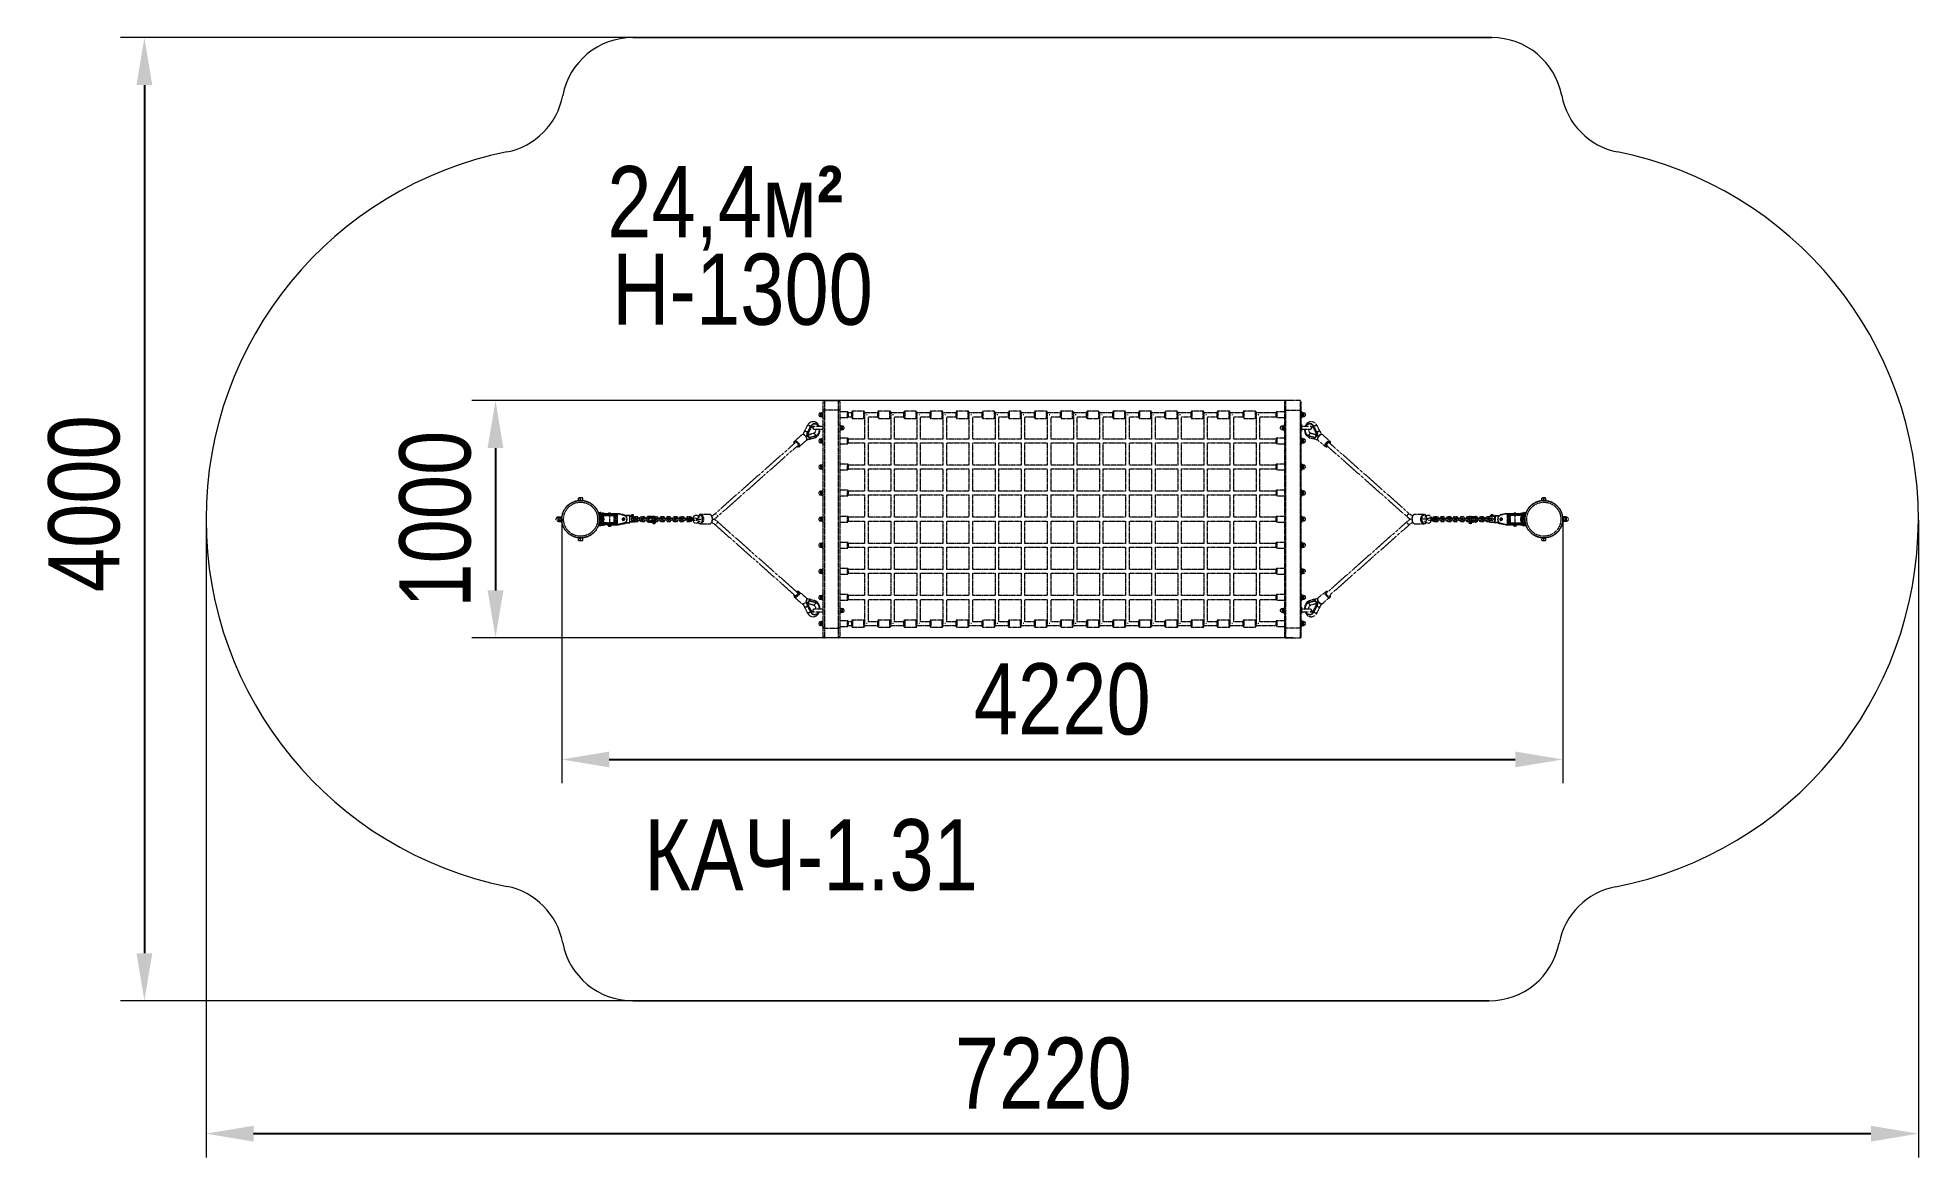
# Model space of a CAD drawing. Header units: millimetres. Extents: x -4075 to 3853, y -2344 to 2376.
import ezdxf

# ---------------------------------------------------------------- set-up
doc = ezdxf.new("R2010")
doc.units = ezdxf.units.MM
doc.linetypes.add('HIDDEN', pattern=[1.905, 1.27, -0.635])
for name, color, linetype in [('DIKOM_АРТИКУЛ', 7, 'Continuous'), ('DIKOM_ЗОНА', 80, 'Continuous'), ('DIKOM_ОБЪЕКТ', 7, 'Continuous'), ('DIKOM_РАЗМЕР_ЗОНА', 7, 'Continuous'), ('DIKOM_РАЗМЕР_ОБЪЕКТА', 7, 'Continuous')]:
    doc.layers.add(name, color=color, linetype=linetype)
doc.styles.add('style1', font='arialbd.ttf', dxfattribs={"width": 0.8})
doc.dimstyles.new('1-50', dxfattribs={"dimtxt": 300, "dimasz": 200, "dimexe": 100, "dimexo": 0, "dimgap": 100, "dimtad": 1, "dimtxsty": 'style1', "dimcen": 200, "dimclrd": 7, "dimclre": 7, "dimclrt": 7, "dimadec": 1, "dimazin": 2, "dimtfac": 1, "dimtmove": 0, "dimatfit": 2, "dimfxl": 0, "dimlwd": 25, "dimlwe": 18, "dimarcsym": 0})

msp = doc.modelspace()

# ---------------------------------------------------------------- texts
at = {"layer": 'DIKOM_АРТИКУЛ', "insert": (-1517.439, -918.338), "char_height": 300, "width": 1618.01099, "attachment_point": 1, "style": 'style1'}
msp.add_mtext('{\\fArial|b0|i0|c204|p34;КАЧ-1.31}', dxfattribs=at)
at = {"layer": 'DIKOM_РАЗМЕР_ОБЪЕКТА', "char_height": 300, "width": 2043.0649, "attachment_point": 1, "style": 'style1'}
for s, insert in [('{\\fArial|b0|i0|c204|p34;24,4м}²', (-1673.383, 1834.528)), ('{\\fArial|b0|i0|c204|p34;H-1300}', (-1653.217, 1465.812))]:
    msp.add_mtext(s, dxfattribs=dict(at, insert=insert))

# ---------------------------------------------------------------- blocks, each defined once
blk = doc.blocks.new('*D0')
at = {"layer": 'Defpoints', "color": 0, "transparency": 16777216}
for p in [(-3364.5, 346.2), (3853.1, 341.5), (3853.1, -2244)]:
    blk.add_point(p, dxfattribs=at)
at = {"layer": 'DIKOM_РАЗМЕР_ЗОНА', "color": 7, "lineweight": 18, "transparency": 16777216}
for p, q in [((-3364.5, 346.2), (-3364.5, -2344)), ((3853.1, 341.5), (3853.1, -2344))]:
    blk.add_line(p, q, dxfattribs=at)
at = {"layer": 'DIKOM_РАЗМЕР_ЗОНА', "color": 7, "lineweight": 25, "transparency": 16777216}
blk.add_line((-3164.5, -2244), (3653.1, -2244), dxfattribs=at)
at = {"layer": 'DIKOM_РАЗМЕР_ЗОНА', "color": 7, "transparency": 16777216}
for points in [[(-3164.5, -2210.7), (-3164.5, -2277.4), (-3364.5, -2244)], [(3653.1, -2210.7), (3653.1, -2277.4), (3853.1, -2244)]]:
    blk.add_solid(points, dxfattribs=at)
at = {"layer": 'DIKOM_РАЗМЕР_ЗОНА', "color": 7, "transparency": 16777216, "insert": (164.8, -1990.9), "char_height": 300, "attachment_point": 5, "style": 'style1'}
blk.add_mtext('{\\fArial|b0|i0|c204|p34;7220}', dxfattribs=at)
blk = doc.blocks.new('*D1')
at = {"layer": 'Defpoints', "color": 0, "transparency": 16777216}
for p in [(-1865.2, 346.2), (2353.8, 346.2), (2353.8, -666.7)]:
    blk.add_point(p, dxfattribs=at)
at = {"layer": 'DIKOM_РАЗМЕР_ОБЪЕКТА', "color": 7, "lineweight": 18, "transparency": 16777216}
for p, q in [((-1865.2, 346.2), (-1865.2, -766.7)), ((2353.8, 346.2), (2353.8, -766.7))]:
    blk.add_line(p, q, dxfattribs=at)
at = {"layer": 'DIKOM_РАЗМЕР_ОБЪЕКТА', "color": 7, "lineweight": 25, "transparency": 16777216}
blk.add_line((-1665.2, -666.7), (2153.8, -666.7), dxfattribs=at)
at = {"layer": 'DIKOM_РАЗМЕР_ОБЪЕКТА', "color": 7, "transparency": 16777216}
for points in [[(-1665.2, -633.3), (-1665.2, -700), (-1865.2, -666.7)], [(2153.8, -633.3), (2153.8, -700), (2353.8, -666.7)]]:
    blk.add_solid(points, dxfattribs=at)
at = {"layer": 'DIKOM_РАЗМЕР_ОБЪЕКТА', "color": 7, "transparency": 16777216, "insert": (244.3, -413.5), "char_height": 300, "attachment_point": 5, "style": 'style1'}
blk.add_mtext('{\\fArial|b0|i0|c204|p34;4220}', dxfattribs=at)
blk = doc.blocks.new('*D2')
at = {"layer": 'Defpoints', "color": 0, "transparency": 16777216}
for p in [(2054.9, 2376.2), (-3624.5, -1683.8), (2044.3, -1683.8)]:
    blk.add_point(p, dxfattribs=at)
at = {"layer": 'DIKOM_РАЗМЕР_ЗОНА', "color": 7, "lineweight": 18, "transparency": 16777216}
for p, q in [((2054.9, 2376.2), (-3724.5, 2376.2)), ((2044.3, -1683.8), (-3724.5, -1683.8))]:
    blk.add_line(p, q, dxfattribs=at)
at = {"layer": 'DIKOM_РАЗМЕР_ЗОНА', "color": 7, "lineweight": 25, "transparency": 16777216}
blk.add_line((-3624.5, 2176.2), (-3624.5, -1483.8), dxfattribs=at)
at = {"layer": 'DIKOM_РАЗМЕР_ЗОНА', "color": 7, "transparency": 16777216}
for points in [[(-3657.8, 2176.2), (-3591.1, 2176.2), (-3624.5, 2376.2)], [(-3657.8, -1483.8), (-3591.1, -1483.8), (-3624.5, -1683.8)]]:
    blk.add_solid(points, dxfattribs=at)
at = {"layer": 'DIKOM_РАЗМЕР_ЗОНА', "color": 7, "transparency": 16777216, "insert": (-3877.6, 411.6), "char_height": 300, "attachment_point": 5, "rotation": 90, "style": 'style1'}
blk.add_mtext('{\\fArial|b0|i0|c204|p34;4000}', dxfattribs=at)
blk = doc.blocks.new('*D3')
at = {"layer": 'Defpoints', "color": 0, "transparency": 16777216}
for p in [(1216.8, 846.2), (-2144.5, -153.8), (1216.8, -153.8)]:
    blk.add_point(p, dxfattribs=at)
at = {"layer": 'DIKOM_РАЗМЕР_ОБЪЕКТА', "color": 7, "lineweight": 18, "transparency": 16777216}
for p, q in [((1216.8, 846.2), (-2244.5, 846.2)), ((1216.8, -153.8), (-2244.5, -153.8))]:
    blk.add_line(p, q, dxfattribs=at)
at = {"layer": 'DIKOM_РАЗМЕР_ОБЪЕКТА', "color": 7, "lineweight": 25, "transparency": 16777216}
blk.add_line((-2144.5, 646.2), (-2144.5, 46.2), dxfattribs=at)
at = {"layer": 'DIKOM_РАЗМЕР_ОБЪЕКТА', "color": 7, "transparency": 16777216}
for points in [[(-2177.8, 646.2), (-2111.1, 646.2), (-2144.5, 846.2)], [(-2177.8, 46.2), (-2111.1, 46.2), (-2144.5, -153.8)]]:
    blk.add_solid(points, dxfattribs=at)
at = {"layer": 'DIKOM_РАЗМЕР_ОБЪЕКТА', "color": 7, "transparency": 16777216, "insert": (-2397.6, 346.2), "char_height": 300, "attachment_point": 5, "rotation": 90, "style": 'style1'}
blk.add_mtext('{\\fArial|b0|i0|c204|p34;1000}', dxfattribs=at)

# ---------------------------------------------------------------- dimensions: what is measured, and where the dimension line sits
at = {"layer": 'DIKOM_РАЗМЕР_ЗОНА'}
dim = msp.add_linear_dim(base=(-3624.476, -1683.815), p1=(2054.853, 2376.185), p2=(2044.306, -1683.815), angle=90, text='{\\fArial|b0|i0|c204|p34;4000}', dimstyle='1-50', dxfattribs=at)
dim.commit()
dim.dimension.update_dxf_attribs({"geometry": '*D2', "text_midpoint": (-3624.476, 411.65), "dimtype": 160})
dim = msp.add_linear_dim(base=(3853.1, -2244.036), p1=(-3364.496, 346.185), p2=(3853.1, 341.49), text='{\\fArial|b0|i0|c204|p34;7220}', dimstyle='1-50', dxfattribs=at)
dim.commit()
dim.dimension.update_dxf_attribs({"geometry": '*D0', "text_midpoint": (164.828, -2244.036), "dimtype": 160})
at = {"layer": 'DIKOM_РАЗМЕР_ОБЪЕКТА'}
dim = msp.add_linear_dim(base=(-2144.454, -153.815), p1=(1216.806, 846.185), p2=(1216.806, -153.815), angle=90, text='{\\fArial|b0|i0|c204|p34;<>}', dimstyle='1-50', dxfattribs=at)
dim.commit()
dim.dimension.update_dxf_attribs({"geometry": '*D3', "text_midpoint": (-2144.454, 346.185), "dimtype": 160})
dim = msp.add_linear_dim(base=(2353.806, -666.663), p1=(-1865.194, 346.185), p2=(2353.806, 346.185), text='{\\fArial|b0|i0|c204|p34;4220}', dimstyle='1-50', dxfattribs=at)
dim.commit()
dim.dimension.update_dxf_attribs({"geometry": '*D1', "text_midpoint": (244.302, -666.663), "dimtype": 160})

# ---------------------------------------------------------------- linework, layer by layer
at = {"layer": 'DIKOM_ЗОНА', "color": 3, "lineweight": 15}
for p, q in [((-1566.242, 2376.185), (2054.853, 2376.185)), ((-1566.242, -1683.815), (2044.306, -1683.815))]:
    msp.add_line(p, q, dxfattribs=at)
for centre, radius, start, end in [((-1566.242, 2076.185), 300, 90, 169.2408534), ((2054.853, 2076.185), 300, 10.7591466, 90), ((-2155.694, 2188.194), 300, 281.3577274, 349.2408534), ((2644.306, 2188.194), 300, 190.7591466, 258.6422726), ((-1785.694, 346.185), 1578.802, 101.3577274, 258.6422726), ((2274.306, 346.185), 1578.802, 281.0168992, 78.6422726), ((-2155.694, -1495.823), 300, 10.7591466, 78.6422726), ((2633.342, -1497.991), 300, 101.0168992, 169.03001), ((-1566.242, -1383.815), 300, 190.7591466, 270), ((2044.306, -1383.815), 300, 270, 349.03001)]:
    msp.add_arc(centre, radius, start, end, dxfattribs=at)
at = {"layer": 'DIKOM_ОБЪЕКТ', "color": 7, "linetype": 'HIDDEN', "lineweight": 15}
for p, q in [((-771.83, 793.685), (-774.194, 793.685)), ((-774.194, 793.685), (-774.194, 778.685)), ((-771.83, 778.685), (-771.83, 793.685)), ((-771.291, 794.493), (-771.501, 793.916)), ((-771.501, 793.916), (-771.501, 780.7)), ((-770.953, 795.1), (-771.201, 794.46)), ((-770.953, 795.1), (-764.436, 795.1)), ((-764.436, 795.1), (-764.187, 794.46)), ((-763.694, 793.385), (-764.097, 794.493)), ((-763.694, 771.985), (-763.694, 800.385)), ((-763.194, 806.185), (-763.194, 841.185)), ((-758.194, 806.185), (-763.194, 806.185)), ((-763.194, -113.815), (-763.194, 806.185)), ((-758.194, 846.185), (-758.194, 806.185)), ((-758.194, 846.185), (-698.194, 846.185)), ((-698.194, 806.185), (-758.194, 806.185)), ((-758.194, 806.185), (-758.194, -113.815)), ((-698.194, 806.185), (-698.194, 846.185)), ((-693.194, 806.185), (-698.194, 806.185)), ((-698.194, -113.815), (-698.194, 806.185)), ((-693.194, 841.185), (-693.194, 806.185)), ((-693.194, 806.185), (-693.194, -113.815)), ((-660.094, 798.185), (-693.194, 798.185)), ((-660.094, 774.185), (-660.094, 798.185)), ((-657.594, 795.685), (-657.594, 776.685)), ((-642.694, 794.185), (-657.594, 794.185)), ((-642.694, 774.185), (-642.694, 798.185)), ((-591.694, 801.185), (-639.694, 801.185)), ((-639.694, 801.185), (-639.694, 771.185)), ((-591.694, 771.185), (-591.694, 801.185)), ((-588.694, 798.185), (-588.694, 774.185)), ((-532.694, 794.185), (-588.694, 794.185)), ((-532.694, 774.185), (-532.694, 798.185)), ((-481.694, 801.185), (-529.694, 801.185)), ((-529.694, 801.185), (-529.694, 771.185)), ((-481.694, 771.185), (-481.694, 801.185)), ((-478.694, 798.185), (-478.694, 774.185)), ((-422.694, 794.185), (-478.694, 794.185)), ((-422.694, 774.185), (-422.694, 798.185)), ((-371.694, 801.185), (-419.694, 801.185)), ((-419.694, 801.185), (-419.694, 771.185)), ((-371.694, 771.185), (-371.694, 801.185)), ((-368.694, 798.185), (-368.694, 774.185)), ((-312.694, 794.185), (-368.694, 794.185)), ((-312.694, 774.185), (-312.694, 798.185)), ((-261.694, 801.185), (-309.694, 801.185)), ((-309.694, 801.185), (-309.694, 771.185)), ((-261.694, 771.185), (-261.694, 801.185)), ((-258.694, 798.185), (-258.694, 774.185)), ((-202.694, 794.185), (-258.694, 794.185)), ((-202.694, 774.185), (-202.694, 798.185)), ((-151.694, 801.185), (-199.694, 801.185)), ((-199.694, 801.185), (-199.694, 771.185)), ((-151.694, 771.185), (-151.694, 801.185)), ((-148.694, 798.185), (-148.694, 774.185)), ((-92.694, 794.185), (-148.694, 794.185)), ((-92.694, 774.185), (-92.694, 798.185)), ((-41.694, 801.185), (-89.694, 801.185)), ((-89.694, 801.185), (-89.694, 771.185)), ((-41.694, 771.185), (-41.694, 801.185)), ((-38.694, 798.185), (-38.694, 774.185)), ((17.306, 794.185), (-38.694, 794.185)), ((17.306, 774.185), (17.306, 798.185)), ((68.306, 801.185), (20.306, 801.185)), ((20.306, 801.185), (20.306, 771.185)), ((68.306, 771.185), (68.306, 801.185)), ((71.306, 798.185), (71.306, 774.185)), ((127.306, 794.185), (71.306, 794.185)), ((127.306, 774.185), (127.306, 798.185)), ((178.306, 801.185), (130.306, 801.185)), ((130.306, 801.185), (130.306, 771.185)), ((178.306, 771.185), (178.306, 801.185)), ((181.306, 798.185), (181.306, 774.185)), ((237.306, 794.185), (181.306, 794.185)), ((237.306, 774.185), (237.306, 798.185)), ((288.306, 801.185), (240.306, 801.185)), ((240.306, 801.185), (240.306, 771.185)), ((288.306, 771.185), (288.306, 801.185)), ((291.306, 798.185), (291.306, 774.185)), ((347.306, 794.185), (291.306, 794.185)), ((347.306, 774.185), (347.306, 798.185)), ((398.306, 801.185), (350.306, 801.185)), ((350.306, 801.185), (350.306, 771.185)), ((398.306, 771.185), (398.306, 801.185)), ((401.306, 798.185), (401.306, 774.185)), ((457.306, 794.185), (401.306, 794.185)), ((457.306, 774.185), (457.306, 798.185)), ((508.306, 801.185), (460.306, 801.185)), ((460.306, 801.185), (460.306, 771.185)), ((508.306, 771.185), (508.306, 801.185)), ((511.306, 798.185), (511.306, 774.185)), ((567.306, 794.185), (511.306, 794.185)), ((567.306, 774.185), (567.306, 798.185)), ((618.306, 801.185), (570.306, 801.185)), ((570.306, 801.185), (570.306, 771.185)), ((618.306, 771.185), (618.306, 801.185)), ((621.306, 798.185), (621.306, 774.185)), ((677.306, 794.185), (621.306, 794.185)), ((677.306, 774.185), (677.306, 798.185)), ((728.306, 801.185), (680.306, 801.185)), ((680.306, 801.185), (680.306, 771.185)), ((728.306, 771.185), (728.306, 801.185)), ((731.306, 798.185), (731.306, 774.185)), ((787.306, 794.185), (731.306, 794.185)), ((787.306, 774.185), (787.306, 798.185)), ((838.306, 801.185), (790.306, 801.185)), ((790.306, 801.185), (790.306, 771.185)), ((838.306, 771.185), (838.306, 801.185)), ((841.306, 798.185), (841.306, 774.185)), ((897.306, 794.185), (841.306, 794.185)), ((897.306, 774.185), (897.306, 798.185)), ((948.306, 801.185), (900.306, 801.185)), ((900.306, 801.185), (900.306, 771.185)), ((948.306, 771.185), (948.306, 801.185)), ((951.306, 798.185), (951.306, 774.185)), ((1007.306, 794.185), (951.306, 794.185)), ((1007.306, 774.185), (1007.306, 798.185)), ((1058.306, 801.185), (1010.306, 801.185)), ((1010.306, 801.185), (1010.306, 771.185)), ((1058.306, 771.185), (1058.306, 801.185)), ((1061.306, 798.185), (1061.306, 774.185)), ((1146.206, 794.185), (1061.306, 794.185)), ((1146.206, 793.895), (1146.206, 795.685)), ((1146.206, 776.685), (1146.206, 793.895)), ((1181.806, 798.185), (1148.706, 798.185)), ((1148.706, 798.185), (1148.706, 795.924)), ((1148.706, 795.924), (1148.706, 774.185)), ((1181.806, 841.185), (1181.806, 806.185)), ((1181.806, 806.185), (1186.806, 806.185)), ((1181.806, 806.185), (1181.806, -113.815)), ((1186.806, 806.185), (1186.806, 846.185)), ((1246.806, 846.185), (1186.806, 846.185)), ((1186.806, 806.185), (1246.806, 806.185)), ((1186.806, -113.815), (1186.806, 806.185)), ((1246.806, 846.185), (1246.806, 806.185)), ((1246.806, 806.185), (1251.806, 806.185)), ((1246.806, 806.185), (1246.806, -113.815)), ((1251.806, 806.185), (1251.806, 841.185)), ((1251.806, -113.815), (1251.806, 806.185)), ((1252.306, 800.385), (1252.306, 797.846)), ((1252.306, 797.846), (1252.306, 771.985)), ((1252.71, 794.495), (1252.306, 793.385)), ((1252.807, 794.46), (1253.047, 795.1)), ((1259.564, 795.1), (1253.047, 795.1)), ((1259.804, 794.46), (1259.564, 795.1)), ((1260.113, 793.916), (1259.902, 794.495)), ((1260.113, 778.455), (1260.113, 793.916)), ((1262.806, 793.685), (1260.441, 793.685)), ((1260.441, 793.685), (1260.441, 780.864)), ((1262.806, 780.864), (1262.806, 793.685)), ((-842.33, 716.509), (-849.277, 703.209)), ((-829.358, 741.344), (-842.33, 716.509)), ((-816.737, 737.313), (-831.525, 709.002)), ((-816.616, 737.361), (-831.404, 709.049)), ((-830.453, 709.049), (-815.665, 737.361)), ((-814.996, 737.053), (-829.785, 708.742)), ((-827.964, 704.05), (-812.957, 732.78)), ((-816.616, 737.361), (-815.665, 737.361)), ((-800.437, 736.435), (-801.944, 736.435)), ((-801.944, 725.935), (-768.444, 725.935)), ((-799.082, 748.735), (-800.034, 748.735)), ((-768.444, 736.435), (-794.281, 736.435)), ((-774.194, 778.685), (-771.83, 778.685)), ((-771.501, 780.7), (-771.501, 778.455)), ((-771.501, 778.455), (-771.291, 777.878)), ((-770.953, 788.545), (-764.436, 788.545)), ((-770.953, 779.631), (-764.436, 779.631)), ((-770.953, 777.271), (-764.436, 777.271)), ((-766.822, 726.185), (-763.694, 726.185)), ((-763.694, 736.185), (-766.819, 736.185)), ((-764.097, 777.878), (-763.694, 778.985)), ((-763.694, 742.892), (-763.694, 745.385)), ((-763.694, 716.985), (-763.694, 742.892)), ((-693.194, 774.185), (-660.094, 774.185)), ((-692.694, 745.385), (-692.694, 744.145)), ((-692.694, 744.145), (-692.694, 716.985)), ((-692.386, 739.233), (-692.694, 738.385)), ((-692.694, 723.985), (-692.386, 723.137)), ((-691.953, 722.806), (-692.341, 723.154)), ((-685.436, 739.565), (-691.953, 739.565)), ((-685.436, 738.743), (-691.953, 738.743)), ((-685.436, 730.364), (-691.953, 730.364)), ((-685.436, 722.806), (-691.953, 722.806)), ((-685.436, 722.806), (-685.048, 723.154)), ((-684.887, 738.916), (-685.003, 739.233)), ((-685.003, 723.137), (-684.887, 723.455)), ((-684.887, 723.455), (-684.887, 738.916)), ((-682.194, 738.685), (-684.559, 738.685)), ((-684.559, 738.685), (-684.559, 737.321)), ((-684.559, 737.321), (-684.559, 723.685)), ((-684.559, 723.685), (-682.194, 723.685)), ((-682.194, 737.321), (-682.194, 738.685)), ((-682.194, 723.685), (-682.194, 737.321)), ((-657.594, 778.185), (-642.694, 778.185)), ((-639.694, 771.185), (-591.694, 771.185)), ((-588.694, 774.185), (-588.694, 684.185)), ((-577.532, 786.185), (-580.694, 786.185)), ((-572.694, 684.185), (-572.694, 778.185)), ((-572.694, 778.185), (-532.694, 778.185)), ((-529.694, 771.185), (-481.694, 771.185)), ((-478.694, 774.185), (-478.694, 684.185)), ((-467.532, 786.185), (-470.694, 786.185)), ((-462.694, 684.185), (-462.694, 778.185)), ((-462.694, 778.185), (-422.694, 778.185)), ((-419.694, 771.185), (-371.694, 771.185)), ((-368.694, 774.185), (-368.694, 684.185)), ((-357.532, 786.185), (-360.694, 786.185)), ((-352.694, 684.185), (-352.694, 778.185)), ((-352.694, 778.185), (-312.694, 778.185)), ((-309.694, 771.185), (-261.694, 771.185)), ((-258.694, 774.185), (-258.694, 684.185)), ((-247.532, 786.185), (-250.694, 786.185)), ((-242.694, 684.185), (-242.694, 778.185)), ((-242.694, 778.185), (-202.694, 778.185)), ((-199.694, 771.185), (-151.694, 771.185)), ((-148.694, 774.185), (-148.694, 684.185)), ((-137.532, 786.185), (-140.694, 786.185)), ((-132.694, 684.185), (-132.694, 778.185)), ((-132.694, 778.185), (-92.694, 778.185)), ((-89.694, 771.185), (-41.694, 771.185)), ((-38.694, 774.185), (-38.694, 684.185)), ((-27.532, 786.185), (-30.694, 786.185)), ((-22.694, 684.185), (-22.694, 778.185)), ((-22.694, 778.185), (17.306, 778.185)), ((20.306, 771.185), (68.306, 771.185)), ((71.306, 774.185), (71.306, 684.185)), ((82.468, 786.185), (79.306, 786.185)), ((87.306, 684.185), (87.306, 778.185)), ((87.306, 778.185), (127.306, 778.185)), ((130.306, 771.185), (178.306, 771.185)), ((181.306, 774.185), (181.306, 684.185)), ((192.468, 786.185), (189.306, 786.185)), ((197.306, 684.185), (197.306, 778.185)), ((197.306, 778.185), (237.306, 778.185)), ((240.306, 771.185), (288.306, 771.185)), ((291.306, 774.185), (291.306, 684.185)), ((302.468, 786.185), (299.306, 786.185)), ((307.306, 684.185), (307.306, 778.185)), ((307.306, 778.185), (347.306, 778.185)), ((350.306, 771.185), (398.306, 771.185)), ((401.306, 774.185), (401.306, 684.185)), ((412.468, 786.185), (409.306, 786.185)), ((417.306, 684.185), (417.306, 778.185)), ((417.306, 778.185), (457.306, 778.185)), ((460.306, 771.185), (508.306, 771.185)), ((511.306, 774.185), (511.306, 684.185)), ((522.468, 786.185), (519.306, 786.185)), ((527.306, 684.185), (527.306, 778.185)), ((527.306, 778.185), (567.306, 778.185)), ((570.306, 771.185), (618.306, 771.185)), ((621.306, 774.185), (621.306, 684.185)), ((632.468, 786.185), (629.306, 786.185)), ((637.306, 684.185), (637.306, 778.185)), ((637.306, 778.185), (677.306, 778.185)), ((680.306, 771.185), (728.306, 771.185)), ((731.306, 774.185), (731.306, 684.185)), ((742.468, 786.185), (739.306, 786.185)), ((747.306, 684.185), (747.306, 778.185)), ((747.306, 778.185), (787.306, 778.185)), ((790.306, 771.185), (838.306, 771.185)), ((841.306, 774.185), (841.306, 684.185)), ((852.468, 786.185), (849.306, 786.185)), ((857.306, 684.185), (857.306, 778.185)), ((857.306, 778.185), (897.306, 778.185)), ((900.306, 771.185), (948.306, 771.185)), ((951.306, 774.185), (951.306, 684.185)), ((962.468, 786.185), (959.306, 786.185)), ((967.306, 684.185), (967.306, 778.185)), ((967.306, 778.185), (1007.306, 778.185)), ((1010.306, 771.185), (1058.306, 771.185)), ((1061.306, 774.185), (1061.306, 684.185)), ((1072.468, 786.185), (1069.306, 786.185)), ((1077.306, 684.185), (1077.306, 778.185)), ((1077.306, 778.185), (1146.206, 778.185)), ((1148.706, 774.185), (1181.806, 774.185)), ((1173.17, 738.685), (1170.806, 738.685)), ((1170.806, 738.685), (1170.806, 723.685)), ((1170.806, 723.685), (1173.17, 723.685)), ((1173.17, 723.685), (1173.17, 738.685)), ((1173.616, 739.238), (1173.499, 738.916)), ((1173.499, 738.916), (1173.499, 737.51)), ((1173.499, 737.51), (1173.499, 723.455)), ((1173.499, 723.455), (1173.616, 723.133)), ((1173.673, 723.154), (1174.047, 722.806)), ((1174.047, 739.565), (1180.564, 739.565)), ((1174.047, 738.743), (1180.564, 738.743)), ((1174.047, 730.364), (1180.564, 730.364)), ((1174.047, 722.806), (1180.564, 722.806)), ((1180.938, 723.154), (1180.564, 722.806)), ((1181.306, 738.385), (1180.995, 739.238)), ((1180.995, 723.133), (1181.306, 723.985)), ((1181.306, 716.985), (1181.306, 745.385)), ((1252.306, 778.985), (1252.71, 777.875)), ((1252.306, 745.385), (1252.306, 716.985)), ((1255.431, 736.185), (1252.306, 736.185)), ((1252.306, 726.185), (1255.434, 726.185)), ((1259.564, 788.545), (1253.047, 788.545)), ((1259.564, 779.631), (1253.047, 779.631)), ((1259.564, 777.271), (1253.047, 777.271)), ((1282.892, 736.435), (1257.056, 736.435)), ((1257.056, 725.935), (1290.556, 725.935)), ((1259.902, 777.875), (1260.113, 778.455)), ((1260.441, 780.864), (1260.441, 778.685)), ((1260.441, 778.685), (1262.806, 778.685)), ((1262.806, 778.685), (1262.806, 780.864)), ((1288.645, 748.735), (1287.693, 748.735)), ((1290.556, 736.435), (1289.048, 736.435)), ((1301.568, 732.78), (1316.58, 704.041)), ((1318.396, 708.742), (1303.608, 737.053)), ((1304.276, 737.361), (1319.064, 709.049)), ((1304.276, 737.361), (1305.227, 737.361)), ((1320.015, 709.049), (1305.227, 737.361)), ((1320.137, 709.002), (1305.348, 737.313)), ((1330.941, 716.509), (1317.969, 741.344)), ((1337.893, 703.201), (1330.941, 716.509)), ((-881.624, 668.042), (-1220.179, 368.274)), ((-1209.484, 356.376), (-871.195, 655.909)), ((-853.242, 701.641), (-884.244, 675.019)), ((-864.7, 652.259), (-833.697, 678.881)), ((-833.694, 698.483), (-831.135, 703.383)), ((-828.278, 698.572), (-832.897, 697.383)), ((-832.071, 681.073), (-822.156, 683.627)), ((-831.581, 704.034), (-831.156, 703.498)), ((-831.404, 709.049), (-830.453, 709.049)), ((-830.255, 703.498), (-831.156, 703.498)), ((-831.156, 703.498), (-830.69, 702.983)), ((-830.845, 703.064), (-830.839, 703.058)), ((-828.749, 701), (-828.605, 701.026)), ((-803.988, 707.412), (-828.614, 701.068)), ((-826.68, 698.984), (-828.252, 698.579)), ((-826.603, 695.084), (-826.336, 694.181)), ((-826.117, 693.375), (-826.389, 694.143)), ((-826.336, 694.181), (-826.07, 693.383)), ((-826.336, 694.181), (-825.435, 694.181)), ((-822.706, 690.965), (-821.751, 690.965)), ((-822.156, 683.627), (-799.371, 689.497)), ((-821.088, 691.049), (-821.137, 691.043)), ((-821.088, 691.049), (-795.114, 697.741)), ((-820.907, 691.583), (-794.933, 698.274)), ((-771.83, 683.685), (-774.194, 683.685)), ((-774.194, 683.685), (-774.194, 668.685)), ((-774.194, 668.685), (-771.83, 668.685)), ((-771.83, 668.685), (-771.83, 683.685)), ((-771.291, 684.493), (-771.501, 683.916)), ((-771.501, 683.916), (-771.501, 670.7)), ((-771.501, 670.7), (-771.501, 668.455)), ((-771.501, 668.455), (-771.291, 667.878)), ((-770.953, 685.1), (-771.201, 684.46)), ((-770.953, 685.1), (-764.436, 685.1)), ((-770.953, 678.545), (-764.436, 678.545)), ((-770.953, 669.631), (-764.436, 669.631)), ((-770.953, 667.271), (-764.436, 667.271)), ((-764.436, 685.1), (-764.187, 684.46)), ((-763.694, 683.385), (-764.097, 684.493)), ((-764.097, 667.878), (-763.694, 668.985)), ((-763.694, 661.985), (-763.694, 690.385)), ((-660.094, 688.185), (-693.194, 688.185)), ((-693.194, 664.185), (-660.094, 664.185)), ((-660.094, 664.185), (-660.094, 688.185)), ((-657.594, 685.685), (-657.594, 666.685)), ((-588.694, 684.185), (-657.594, 684.185)), ((-657.594, 668.185), (-588.694, 668.185)), ((-588.694, 668.185), (-588.694, 574.185)), ((-478.694, 684.185), (-572.694, 684.185)), ((-572.694, 574.185), (-572.694, 668.185)), ((-572.694, 668.185), (-478.694, 668.185)), ((-478.694, 668.185), (-478.694, 574.185)), ((-368.694, 684.185), (-462.694, 684.185)), ((-462.694, 574.185), (-462.694, 668.185)), ((-462.694, 668.185), (-368.694, 668.185)), ((-368.694, 668.185), (-368.694, 574.185)), ((-258.694, 684.185), (-352.694, 684.185)), ((-352.694, 574.185), (-352.694, 668.185)), ((-352.694, 668.185), (-258.694, 668.185)), ((-258.694, 668.185), (-258.694, 574.185)), ((-148.694, 684.185), (-242.694, 684.185)), ((-242.694, 574.185), (-242.694, 668.185)), ((-242.694, 668.185), (-148.694, 668.185)), ((-148.694, 668.185), (-148.694, 574.185)), ((-38.694, 684.185), (-132.694, 684.185)), ((-132.694, 574.185), (-132.694, 668.185)), ((-132.694, 668.185), (-38.694, 668.185)), ((-38.694, 668.185), (-38.694, 574.185)), ((71.306, 684.185), (-22.694, 684.185)), ((-22.694, 574.185), (-22.694, 668.185)), ((-22.694, 668.185), (71.306, 668.185)), ((71.306, 668.185), (71.306, 574.185)), ((181.306, 684.185), (87.306, 684.185)), ((87.306, 574.185), (87.306, 668.185)), ((87.306, 668.185), (181.306, 668.185)), ((181.306, 668.185), (181.306, 574.185)), ((291.306, 684.185), (197.306, 684.185)), ((197.306, 574.185), (197.306, 668.185)), ((197.306, 668.185), (291.306, 668.185)), ((291.306, 668.185), (291.306, 574.185)), ((401.306, 684.185), (307.306, 684.185)), ((307.306, 574.185), (307.306, 668.185)), ((307.306, 668.185), (401.306, 668.185)), ((401.306, 668.185), (401.306, 574.185)), ((511.306, 684.185), (417.306, 684.185)), ((417.306, 574.185), (417.306, 668.185)), ((417.306, 668.185), (511.306, 668.185)), ((511.306, 668.185), (511.306, 574.185)), ((621.306, 684.185), (527.306, 684.185)), ((527.306, 574.185), (527.306, 668.185)), ((527.306, 668.185), (621.306, 668.185)), ((621.306, 668.185), (621.306, 574.185)), ((731.306, 684.185), (637.306, 684.185)), ((637.306, 574.185), (637.306, 668.185)), ((637.306, 668.185), (731.306, 668.185)), ((731.306, 668.185), (731.306, 574.185)), ((841.306, 684.185), (747.306, 684.185)), ((747.306, 574.185), (747.306, 668.185)), ((747.306, 668.185), (841.306, 668.185)), ((841.306, 668.185), (841.306, 574.185)), ((951.306, 684.185), (857.306, 684.185)), ((857.306, 574.185), (857.306, 668.185)), ((857.306, 668.185), (951.306, 668.185)), ((951.306, 668.185), (951.306, 574.185)), ((1061.306, 684.185), (967.306, 684.185)), ((967.306, 574.185), (967.306, 668.185)), ((967.306, 668.185), (1061.306, 668.185)), ((1061.306, 668.185), (1061.306, 574.185)), ((1146.206, 684.185), (1077.306, 684.185)), ((1077.306, 574.185), (1077.306, 668.185)), ((1077.306, 668.185), (1146.206, 668.185)), ((1146.206, 683.895), (1146.206, 685.685)), ((1146.206, 666.685), (1146.206, 683.895)), ((1181.806, 688.185), (1148.706, 688.185)), ((1148.706, 688.185), (1148.706, 685.924)), ((1148.706, 685.924), (1148.706, 664.185)), ((1148.706, 664.185), (1181.806, 664.185)), ((1252.306, 690.385), (1252.306, 687.846)), ((1252.306, 687.846), (1252.306, 661.985)), ((1252.71, 684.495), (1252.306, 683.385)), ((1252.306, 668.985), (1252.71, 667.875)), ((1252.807, 684.46), (1253.047, 685.1)), ((1259.564, 685.1), (1253.047, 685.1)), ((1259.564, 678.545), (1253.047, 678.545)), ((1259.564, 669.631), (1253.047, 669.631)), ((1259.564, 667.271), (1253.047, 667.271)), ((1259.804, 684.46), (1259.564, 685.1)), ((1260.113, 683.916), (1259.902, 684.495)), ((1259.902, 667.875), (1260.113, 668.455)), ((1260.113, 668.455), (1260.113, 683.916)), ((1262.806, 683.685), (1260.441, 683.685)), ((1260.441, 683.685), (1260.441, 670.864)), ((1260.441, 670.864), (1260.441, 668.685)), ((1260.441, 668.685), (1262.806, 668.685)), ((1262.806, 670.864), (1262.806, 683.685)), ((1262.806, 668.685), (1262.806, 670.864)), ((1283.544, 698.274), (1309.518, 691.583)), ((1283.726, 697.741), (1309.699, 691.049)), ((1287.983, 689.497), (1310.767, 683.627)), ((1317.21, 701.072), (1292.599, 707.412)), ((1309.748, 691.043), (1309.699, 691.049)), ((1310.365, 690.965), (1311.318, 690.965)), ((1310.767, 683.627), (1320.656, 681.08)), ((1314.046, 694.181), (1314.947, 694.181)), ((1314.681, 693.383), (1314.947, 694.181)), ((1315, 694.143), (1314.728, 693.375)), ((1314.947, 694.181), (1315.214, 695.084)), ((1323.094, 696.974), (1315.303, 698.981)), ((1315.313, 695.04), (1315.313, 695.04)), ((1319.767, 703.498), (1318.867, 703.498)), ((1319.064, 709.049), (1320.015, 709.049)), ((1319.301, 702.983), (1319.767, 703.498)), ((1319.746, 703.384), (1324.073, 695.1)), ((1319.767, 703.498), (1320.192, 704.034)), ((1322.309, 678.881), (1353.311, 652.259)), ((1372.855, 675.019), (1341.853, 701.641)), ((1359.806, 655.909), (1698.371, 356.131)), ((1708.801, 368.265), (1370.235, 668.042)), ((-771.83, 573.685), (-774.194, 573.685)), ((-774.194, 573.685), (-774.194, 558.685)), ((-774.194, 558.685), (-771.83, 558.685)), ((-771.83, 558.685), (-771.83, 573.685)), ((-771.291, 574.493), (-771.501, 573.916)), ((-771.501, 573.916), (-771.501, 560.7)), ((-771.501, 560.7), (-771.501, 558.455)), ((-771.501, 558.455), (-771.291, 557.878)), ((-770.953, 575.1), (-771.201, 574.46)), ((-770.953, 575.1), (-764.436, 575.1)), ((-770.953, 568.545), (-764.436, 568.545)), ((-770.953, 559.631), (-764.436, 559.631)), ((-770.953, 557.271), (-764.436, 557.271)), ((-764.436, 575.1), (-764.187, 574.46)), ((-763.694, 573.385), (-764.097, 574.493)), ((-764.097, 557.878), (-763.694, 558.985)), ((-763.694, 551.985), (-763.694, 580.385)), ((-660.094, 578.185), (-693.194, 578.185)), ((-660.094, 554.185), (-660.094, 578.185)), ((-657.594, 575.685), (-657.594, 556.685)), ((-588.694, 574.185), (-657.594, 574.185)), ((-657.594, 558.185), (-588.694, 558.185)), ((-588.694, 558.185), (-588.694, 464.185)), ((-478.694, 574.185), (-572.694, 574.185)), ((-572.694, 464.185), (-572.694, 558.185)), ((-572.694, 558.185), (-478.694, 558.185)), ((-478.694, 558.185), (-478.694, 464.185)), ((-368.694, 574.185), (-462.694, 574.185)), ((-462.694, 464.185), (-462.694, 558.185)), ((-462.694, 558.185), (-368.694, 558.185)), ((-368.694, 558.185), (-368.694, 464.185)), ((-258.694, 574.185), (-352.694, 574.185)), ((-352.694, 464.185), (-352.694, 558.185)), ((-352.694, 558.185), (-258.694, 558.185)), ((-258.694, 558.185), (-258.694, 464.185)), ((-148.694, 574.185), (-242.694, 574.185)), ((-242.694, 464.185), (-242.694, 558.185)), ((-242.694, 558.185), (-148.694, 558.185)), ((-148.694, 558.185), (-148.694, 464.185)), ((-38.694, 574.185), (-132.694, 574.185)), ((-132.694, 464.185), (-132.694, 558.185)), ((-132.694, 558.185), (-38.694, 558.185)), ((-38.694, 558.185), (-38.694, 464.185)), ((71.306, 574.185), (-22.694, 574.185)), ((-22.694, 464.185), (-22.694, 558.185)), ((-22.694, 558.185), (71.306, 558.185)), ((71.306, 558.185), (71.306, 464.185)), ((181.306, 574.185), (87.306, 574.185)), ((87.306, 464.185), (87.306, 558.185)), ((87.306, 558.185), (181.306, 558.185)), ((181.306, 558.185), (181.306, 464.185)), ((291.306, 574.185), (197.306, 574.185)), ((197.306, 464.185), (197.306, 558.185)), ((197.306, 558.185), (291.306, 558.185)), ((291.306, 558.185), (291.306, 464.185)), ((401.306, 574.185), (307.306, 574.185)), ((307.306, 464.185), (307.306, 558.185)), ((307.306, 558.185), (401.306, 558.185)), ((401.306, 558.185), (401.306, 464.185)), ((511.306, 574.185), (417.306, 574.185)), ((417.306, 464.185), (417.306, 558.185)), ((417.306, 558.185), (511.306, 558.185)), ((511.306, 558.185), (511.306, 464.185)), ((621.306, 574.185), (527.306, 574.185)), ((527.306, 464.185), (527.306, 558.185)), ((527.306, 558.185), (621.306, 558.185)), ((621.306, 558.185), (621.306, 464.185)), ((731.306, 574.185), (637.306, 574.185)), ((637.306, 464.185), (637.306, 558.185)), ((637.306, 558.185), (731.306, 558.185)), ((731.306, 558.185), (731.306, 464.185)), ((841.306, 574.185), (747.306, 574.185)), ((747.306, 464.185), (747.306, 558.185)), ((747.306, 558.185), (841.306, 558.185)), ((841.306, 558.185), (841.306, 464.185)), ((951.306, 574.185), (857.306, 574.185)), ((857.306, 464.185), (857.306, 558.185)), ((857.306, 558.185), (951.306, 558.185)), ((951.306, 558.185), (951.306, 464.185)), ((1061.306, 574.185), (967.306, 574.185)), ((967.306, 464.185), (967.306, 558.185)), ((967.306, 558.185), (1061.306, 558.185)), ((1061.306, 558.185), (1061.306, 464.185)), ((1146.206, 574.185), (1077.306, 574.185)), ((1077.306, 464.185), (1077.306, 558.185)), ((1077.306, 558.185), (1146.206, 558.185)), ((1146.206, 573.895), (1146.206, 575.685)), ((1146.206, 556.685), (1146.206, 573.895)), ((1181.806, 578.185), (1148.706, 578.185)), ((1148.706, 578.185), (1148.706, 575.924)), ((1148.706, 575.924), (1148.706, 554.185)), ((1252.306, 580.385), (1252.306, 577.846)), ((1252.306, 577.846), (1252.306, 551.985)), ((1252.71, 574.495), (1252.306, 573.385)), ((1252.306, 558.985), (1252.71, 557.875)), ((1252.807, 574.46), (1253.047, 575.1)), ((1259.564, 575.1), (1253.047, 575.1)), ((1259.564, 568.545), (1253.047, 568.545)), ((1259.564, 559.631), (1253.047, 559.631)), ((1259.564, 557.271), (1253.047, 557.271)), ((1259.804, 574.46), (1259.564, 575.1)), ((1260.113, 573.916), (1259.902, 574.495)), ((1259.902, 557.875), (1260.113, 558.455)), ((1260.113, 558.455), (1260.113, 573.916)), ((1262.806, 573.685), (1260.441, 573.685)), ((1260.441, 573.685), (1260.441, 560.864)), ((1260.441, 560.864), (1260.441, 558.685)), ((1260.441, 558.685), (1262.806, 558.685)), ((1262.806, 560.864), (1262.806, 573.685)), ((1262.806, 558.685), (1262.806, 560.864)), ((-693.194, 554.185), (-660.094, 554.185)), ((1148.706, 554.185), (1181.806, 554.185)), ((-1794.694, 436.485), (-1790.194, 436.485)), ((-1794.694, 426.285), (-1794.694, 435.682)), ((-1794.694, 426.285), (-1794.694, 425.685)), ((-1794.694, 426.285), (-1790.194, 426.285)), ((-1794.694, 425.685), (-1776.694, 425.685)), ((-1792.444, 425.399), (-1792.444, 425.398)), ((-1791.694, 425.685), (-1791.694, 425.459)), ((-1790.194, 436.485), (-1781.194, 436.485)), ((-1790.194, 426.285), (-1785.694, 426.285)), ((-1785.694, 426.285), (-1785.694, 435.682)), ((-1785.694, 426.285), (-1781.194, 426.285)), ((-1781.194, 436.485), (-1776.694, 436.485)), ((-1781.194, 426.285), (-1776.694, 426.285)), ((-1779.694, 425.459), (-1779.694, 425.685)), ((-1778.944, 425.398), (-1778.944, 425.406)), ((-1776.694, 426.285), (-1776.694, 435.682)), ((-1776.694, 425.685), (-1776.694, 426.285)), ((-771.83, 463.685), (-774.194, 463.685)), ((-774.194, 463.685), (-774.194, 448.685)), ((-774.194, 448.685), (-771.83, 448.685)), ((-771.83, 448.685), (-771.83, 463.685)), ((-771.291, 464.493), (-771.501, 463.916)), ((-771.501, 463.916), (-771.501, 450.7)), ((-771.501, 450.7), (-771.501, 448.455)), ((-771.501, 448.455), (-771.291, 447.878)), ((-770.953, 465.1), (-771.201, 464.46)), ((-770.953, 465.1), (-764.436, 465.1)), ((-770.953, 458.545), (-764.436, 458.545)), ((-770.953, 449.631), (-764.436, 449.631)), ((-770.953, 447.271), (-764.436, 447.271)), ((-764.436, 465.1), (-764.187, 464.46)), ((-763.694, 463.385), (-764.097, 464.493)), ((-764.097, 447.878), (-763.694, 448.985)), ((-763.694, 441.985), (-763.694, 470.385)), ((-660.094, 468.185), (-693.194, 468.185)), ((-693.194, 444.185), (-660.094, 444.185)), ((-660.094, 444.185), (-660.094, 468.185)), ((-657.594, 465.685), (-657.594, 446.685)), ((-588.694, 464.185), (-657.594, 464.185)), ((-657.594, 448.185), (-588.694, 448.185)), ((-588.694, 448.185), (-588.694, 354.185)), ((-478.694, 464.185), (-572.694, 464.185)), ((-572.694, 354.185), (-572.694, 448.185)), ((-572.694, 448.185), (-478.694, 448.185)), ((-478.694, 448.185), (-478.694, 354.185)), ((-368.694, 464.185), (-462.694, 464.185)), ((-462.694, 354.185), (-462.694, 448.185)), ((-462.694, 448.185), (-368.694, 448.185)), ((-368.694, 448.185), (-368.694, 354.185)), ((-258.694, 464.185), (-352.694, 464.185)), ((-352.694, 354.185), (-352.694, 448.185)), ((-352.694, 448.185), (-258.694, 448.185)), ((-258.694, 448.185), (-258.694, 354.185)), ((-148.694, 464.185), (-242.694, 464.185)), ((-242.694, 354.185), (-242.694, 448.185)), ((-242.694, 448.185), (-148.694, 448.185)), ((-148.694, 448.185), (-148.694, 354.185)), ((-38.694, 464.185), (-132.694, 464.185)), ((-132.694, 354.185), (-132.694, 448.185)), ((-132.694, 448.185), (-38.694, 448.185)), ((-38.694, 448.185), (-38.694, 354.185)), ((71.306, 464.185), (-22.694, 464.185)), ((-22.694, 354.185), (-22.694, 448.185)), ((-22.694, 448.185), (71.306, 448.185)), ((71.306, 448.185), (71.306, 354.185)), ((181.306, 464.185), (87.306, 464.185)), ((87.306, 354.185), (87.306, 448.185)), ((87.306, 448.185), (181.306, 448.185)), ((181.306, 448.185), (181.306, 354.185)), ((291.306, 464.185), (197.306, 464.185)), ((197.306, 354.185), (197.306, 448.185)), ((197.306, 448.185), (291.306, 448.185)), ((291.306, 448.185), (291.306, 354.185)), ((401.306, 464.185), (307.306, 464.185)), ((307.306, 354.185), (307.306, 448.185)), ((307.306, 448.185), (401.306, 448.185)), ((401.306, 448.185), (401.306, 354.185)), ((511.306, 464.185), (417.306, 464.185)), ((417.306, 354.185), (417.306, 448.185)), ((417.306, 448.185), (511.306, 448.185)), ((511.306, 448.185), (511.306, 354.185)), ((621.306, 464.185), (527.306, 464.185)), ((527.306, 354.185), (527.306, 448.185)), ((527.306, 448.185), (621.306, 448.185)), ((621.306, 448.185), (621.306, 354.185)), ((731.306, 464.185), (637.306, 464.185)), ((637.306, 354.185), (637.306, 448.185)), ((637.306, 448.185), (731.306, 448.185)), ((731.306, 448.185), (731.306, 354.185)), ((841.306, 464.185), (747.306, 464.185)), ((747.306, 354.185), (747.306, 448.185)), ((747.306, 448.185), (841.306, 448.185)), ((841.306, 448.185), (841.306, 354.185)), ((951.306, 464.185), (857.306, 464.185)), ((857.306, 354.185), (857.306, 448.185)), ((857.306, 448.185), (951.306, 448.185)), ((951.306, 448.185), (951.306, 354.185)), ((1061.306, 464.185), (967.306, 464.185)), ((967.306, 354.185), (967.306, 448.185)), ((967.306, 448.185), (1061.306, 448.185)), ((1061.306, 448.185), (1061.306, 354.185)), ((1146.206, 464.185), (1077.306, 464.185)), ((1077.306, 354.185), (1077.306, 448.185)), ((1077.306, 448.185), (1146.206, 448.185)), ((1146.206, 463.895), (1146.206, 465.685)), ((1146.206, 446.685), (1146.206, 463.895)), ((1181.806, 468.185), (1148.706, 468.185)), ((1148.706, 468.185), (1148.706, 465.924)), ((1148.706, 465.924), (1148.706, 444.185)), ((1148.706, 444.185), (1181.806, 444.185)), ((1252.306, 470.385), (1252.306, 467.846)), ((1252.306, 467.846), (1252.306, 441.985)), ((1252.71, 464.495), (1252.306, 463.385)), ((1252.306, 448.985), (1252.71, 447.875)), ((1252.807, 464.46), (1253.047, 465.1)), ((1259.564, 465.1), (1253.047, 465.1)), ((1259.564, 458.545), (1253.047, 458.545)), ((1259.564, 449.631), (1253.047, 449.631)), ((1259.564, 447.271), (1253.047, 447.271)), ((1259.804, 464.46), (1259.564, 465.1)), ((1260.113, 463.916), (1259.902, 464.495)), ((1259.902, 447.875), (1260.113, 448.455)), ((1260.113, 448.455), (1260.113, 463.916)), ((1262.806, 463.685), (1260.441, 463.685)), ((1260.441, 463.685), (1260.441, 450.864)), ((1260.441, 450.864), (1260.441, 448.685)), ((1260.441, 448.685), (1262.806, 448.685)), ((1262.806, 450.864), (1262.806, 463.685)), ((1262.806, 448.685), (1262.806, 450.864)), ((2265.306, 436.485), (2269.806, 436.485)), ((2265.306, 426.285), (2265.306, 435.682)), ((2265.306, 426.285), (2265.306, 425.685)), ((2265.306, 426.285), (2269.806, 426.285)), ((2265.306, 425.685), (2283.306, 425.685)), ((2267.556, 425.399), (2267.556, 425.398)), ((2268.306, 425.685), (2268.306, 425.459)), ((2269.806, 436.485), (2278.806, 436.485)), ((2269.806, 426.285), (2274.306, 426.285)), ((2274.306, 426.285), (2274.306, 435.682)), ((2274.306, 426.285), (2278.806, 426.285)), ((2278.806, 436.485), (2283.306, 436.485)), ((2278.806, 426.285), (2283.306, 426.285)), ((2280.306, 425.459), (2280.306, 425.685)), ((2281.056, 425.398), (2281.056, 425.406)), ((2283.306, 426.285), (2283.306, 435.682)), ((2283.306, 425.685), (2283.306, 426.285)), ((-1877.944, 354.685), (-1881.194, 354.685)), ((-1881.194, 354.685), (-1881.194, 337.685)), ((-1881.194, 337.685), (-1877.944, 337.685)), ((-1877.944, 346.726), (-1877.944, 354.685)), ((-1877.944, 337.685), (-1877.944, 346.726)), ((-1877.084, 356.242), (-1877.694, 355.185)), ((-1877.694, 354.25), (-1877.694, 355.185)), ((-1877.694, 346.758), (-1877.694, 354.25)), ((-1877.694, 338.693), (-1877.694, 346.758)), ((-1877.694, 337.185), (-1877.694, 338.693)), ((-1877.694, 337.185), (-1877.084, 336.129)), ((-1877.062, 336.141), (-1876.891, 335.814)), ((-1876.891, 356.557), (-1868.498, 356.557)), ((-1876.891, 351.944), (-1868.498, 351.944)), ((-1876.891, 341.572), (-1868.498, 341.572)), ((-1876.891, 335.814), (-1868.498, 335.814)), ((-1868.498, 335.814), (-1868.329, 336.141)), ((-1867.694, 355.185), (-1868.305, 356.244)), ((-1868.305, 336.127), (-1867.694, 337.185)), ((-1865.194, 358.185), (-1867.694, 358.185)), ((-1867.694, 334.185), (-1867.694, 358.185)), ((-1867.694, 334.185), (-1865.194, 334.185)), ((-1865.194, 334.185), (-1865.194, 358.185)), ((-1864.968, 352.185), (-1865.194, 352.185)), ((-1865.194, 340.185), (-1864.968, 340.185)), ((-1710.754, 374.185), (-1702.694, 374.185)), ((-1702.694, 318.185), (-1710.754, 318.185)), ((-1702.694, 365.185), (-1707.983, 365.185)), ((-1707.983, 327.185), (-1702.694, 327.185)), ((-1706.481, 352.935), (-1706.481, 352.935)), ((-1706.481, 339.435), (-1706.474, 339.435)), ((-1705.92, 352.185), (-1706.421, 352.185)), ((-1706.421, 340.185), (-1705.92, 340.185)), ((-1706.194, 352.185), (-1706.194, 355.116)), ((-1706.194, 337.255), (-1706.194, 340.185)), ((-1705.894, 340.532), (-1705.894, 351.839)), ((-1702.694, 365.185), (-1702.694, 374.185)), ((-1702.694, 327.185), (-1702.694, 365.185)), ((-1702.694, 365.185), (-1698.694, 365.185)), ((-1702.694, 327.185), (-1698.694, 327.185)), ((-1702.694, 318.185), (-1702.694, 327.185)), ((-1698.694, 370.185), (-1698.694, 365.185)), ((-1698.694, 366.185), (-1697.194, 366.185)), ((-1698.694, 365.185), (-1698.694, 327.185)), ((-1698.694, 327.185), (-1698.694, 322.185)), ((-1697.194, 326.185), (-1698.694, 326.185)), ((-1697.194, 371.185), (-1695.194, 371.185)), ((-1697.194, 366.185), (-1697.194, 371.185)), ((-1697.194, 326.185), (-1697.194, 366.185)), ((-1697.194, 366.185), (-1695.194, 366.185)), ((-1697.194, 326.185), (-1695.194, 326.185)), ((-1697.194, 321.185), (-1697.194, 326.185)), ((-1697.194, 321.185), (-1695.194, 321.185)), ((-1695.194, 371.185), (-1695.194, 366.185)), ((-1693.694, 371.185), (-1695.194, 371.185)), ((-1695.194, 366.185), (-1695.194, 326.185)), ((-1695.194, 366.185), (-1693.694, 366.185)), ((-1695.194, 326.185), (-1695.194, 321.185)), ((-1693.694, 326.185), (-1695.194, 326.185)), ((-1695.194, 321.185), (-1693.694, 321.185)), ((-1692.794, 371.169), (-1693.694, 371.185)), ((-1693.694, 369.685), (-1693.694, 366.185)), ((-1693.694, 369.685), (-1692.541, 369.685)), ((-1693.694, 366.185), (-1693.694, 326.185)), ((-1693.494, 361.185), (-1693.694, 360.985)), ((-1693.694, 361.085), (-1693.594, 361.085)), ((-1693.694, 331.385), (-1693.494, 331.185)), ((-1693.594, 331.285), (-1693.694, 331.285)), ((-1693.694, 326.185), (-1693.694, 322.685)), ((-1692.541, 322.685), (-1693.694, 322.685)), ((-1692.566, 361.185), (-1693.494, 361.185)), ((-1693.494, 361.185), (-1693.494, 331.185)), ((-1693.494, 331.185), (-1692.566, 331.185)), ((-1692.566, 361.185), (-1692.566, 331.185)), ((-1692.541, 369.685), (-1691.889, 369.67)), ((-1691.889, 322.701), (-1692.541, 322.685)), ((-1692.478, 361.085), (-1690.694, 361.085)), ((-1690.694, 331.285), (-1692.478, 331.285)), ((-1690.694, 361.085), (-1690.694, 362.585)), ((-1690.694, 362.585), (-1663.694, 362.585)), ((-1690.694, 361.085), (-1663.694, 361.085)), ((-1690.694, 358.75), (-1690.694, 361.085)), ((-1690.694, 331.285), (-1690.694, 333.621)), ((-1690.694, 329.785), (-1690.694, 331.285)), ((-1663.694, 331.285), (-1690.694, 331.285)), ((-1663.694, 329.785), (-1690.694, 329.785)), ((-1688.694, 369.147), (-1688.694, 362.585)), ((-1688.694, 329.785), (-1688.694, 323.224)), ((-1681.694, 368.172), (-1681.694, 365.199)), ((-1681.694, 327.172), (-1681.694, 324.199)), ((-1681.627, 365.3), (-1681.63, 365.299)), ((-1679.694, 364.185), (-1679.694, 362.585)), ((-1679.694, 364.185), (-1647.694, 364.185)), ((-1679.694, 328.185), (-1679.694, 329.785)), ((-1647.694, 328.185), (-1679.694, 328.185)), ((-1678.586, 364.185), (-1679.449, 364.876)), ((-1679.407, 327.527), (-1678.586, 328.185)), ((-1676.345, 328.185), (-1677.035, 327.545)), ((-1676.995, 364.79), (-1676.345, 364.185)), ((-1667.694, 327.77), (-1676.153, 327.667)), ((-1676.151, 364.704), (-1667.694, 364.601)), ((-1667.694, 327.77), (-1676.151, 327.667)), ((-1668.697, 369.254), (-1675.799, 369.168)), ((-1675.799, 323.203), (-1667.701, 323.105)), ((-1671.694, 322.185), (-1671.694, 322.685)), ((-1671.694, 322.685), (-1655.694, 322.685)), ((-1671.694, 322.185), (-1655.694, 322.185)), ((-1671.649, 321.675), (-1655.739, 321.675)), ((-1669.694, 370.141), (-1669.694, 369.4)), ((-1669.694, 370.141), (-1663.694, 370.141)), ((-1669.694, 369.4), (-1663.694, 369.4)), ((-1668.953, 369.4), (-1668.518, 369.153)), ((-1668.749, 327.67), (-1668.587, 327.672)), ((-1667.694, 364.185), (-1667.694, 364.716)), ((-1667.694, 327.655), (-1667.694, 328.185)), ((-1664.811, 371.185), (-1663.694, 371.185)), ((-1663.694, 370.141), (-1663.694, 371.185)), ((-1662.578, 371.185), (-1663.694, 371.185)), ((-1663.694, 369.4), (-1663.694, 370.141)), ((-1657.694, 370.141), (-1663.694, 370.141)), ((-1657.694, 369.4), (-1663.694, 369.4)), ((-1663.694, 362.585), (-1645.194, 362.585)), ((-1663.694, 362.585), (-1663.694, 361.085)), ((-1663.694, 361.085), (-1663.694, 331.285)), ((-1663.694, 361.085), (-1643.694, 361.085)), ((-1663.694, 329.785), (-1663.694, 331.285)), ((-1643.694, 331.285), (-1663.694, 331.285)), ((-1645.194, 329.785), (-1663.694, 329.785)), ((-1659.694, 364.185), (-1659.694, 364.657)), ((-1658.731, 364.627), (-1659.694, 364.626)), ((-1659.694, 364.53), (-1659.32, 364.528)), ((-1659.281, 364.502), (-1659.694, 364.512)), ((-1659.694, 364.504), (-1659.278, 364.499)), ((-1659.694, 327.713), (-1659.694, 328.185)), ((-1659.278, 327.872), (-1659.694, 327.867)), ((-1659.694, 327.859), (-1659.281, 327.869)), ((-1659.32, 327.843), (-1659.694, 327.841)), ((-1659.694, 327.745), (-1658.814, 327.745)), ((-1659.662, 323.007), (-1657.789, 322.984)), ((-1658.742, 369.226), (-1658.436, 369.4)), ((-1657.789, 369.386), (-1658.474, 369.378)), ((-1657.71, 369.168), (-1633.723, 369.386)), ((-1633.723, 322.984), (-1657.71, 323.203)), ((-1657.694, 369.4), (-1657.694, 370.141)), ((-1634.666, 364.496), (-1657.531, 364.704)), ((-1657.531, 327.667), (-1634.666, 327.875)), ((-1657.351, 368.168), (-1633.363, 368.387)), ((-1657.351, 368.168), (-1657.351, 365.204)), ((-1633.363, 364.985), (-1657.351, 365.204)), ((-1657.351, 327.167), (-1633.363, 327.386)), ((-1657.351, 327.167), (-1657.351, 324.203)), ((-1633.363, 323.984), (-1657.351, 324.203)), ((-1651.295, 369.455), (-1656.991, 369.395)), ((-1656.991, 322.975), (-1651.295, 322.916)), ((-1655.694, 322.185), (-1655.694, 322.685)), ((-1649.378, 369.455), (-1651.295, 369.455)), ((-1651.295, 322.916), (-1649.378, 322.916)), ((-1649.378, 369.455), (-1649.514, 369.454)), ((-1629.09, 369.454), (-1649.514, 369.454)), ((-1649.484, 369.454), (-1649.514, 369.454)), ((-1649.483, 369.454), (-1649.514, 369.454)), ((-1649.514, 322.917), (-1629.09, 322.917)), ((-1649.514, 322.917), (-1649.378, 322.916)), ((-1649.514, 322.917), (-1649.484, 322.917)), ((-1649.514, 322.917), (-1649.464, 322.917)), ((-1629.08, 369.454), (-1649.484, 369.454)), ((-1649.484, 322.917), (-1629.08, 322.917)), ((-1647.694, 364.185), (-1647.694, 362.585)), ((-1647.694, 328.185), (-1647.694, 329.785)), ((-1643.694, 331.285), (-1643.694, 361.085)), ((-1640.158, 364.035), (-1640.158, 328.337)), ((-1639.332, 364.527), (-1634.666, 364.496)), ((-1634.666, 327.875), (-1639.332, 327.844)), ((-1639.277, 364.027), (-1634.61, 363.996)), ((-1639.277, 364.027), (-1639.277, 328.344)), ((-1634.61, 328.375), (-1639.277, 328.344)), ((-1633.842, 364.535), (-1634.666, 364.496)), ((-1634.666, 327.875), (-1633.842, 327.836)), ((-1634.561, 364.496), (-1634.649, 364.46)), ((-1634.649, 327.91), (-1634.562, 327.875)), ((-1633.713, 364.08), (-1633.713, 328.291)), ((-1633.363, 364.985), (-1633.363, 368.387)), ((-1633.363, 323.984), (-1633.363, 327.386)), ((-1632.539, 364.478), (-1633.339, 364.182)), ((-1633.339, 328.189), (-1632.539, 327.893)), ((-1632.798, 369.395), (-1627.038, 369.455)), ((-1627.038, 322.916), (-1632.798, 322.975)), ((-1631.746, 364.97), (-1632.269, 364.815)), ((-1632.269, 327.556), (-1631.746, 327.401)), ((-1632.254, 368.395), (-1626.493, 368.455)), ((-1632.254, 364.975), (-1632.254, 368.395)), ((-1631.746, 364.97), (-1632.254, 364.975)), ((-1632.254, 327.395), (-1631.746, 327.401)), ((-1632.254, 323.975), (-1632.254, 327.395)), ((-1626.493, 323.916), (-1632.254, 323.975)), ((-1631.746, 364.97), (-1632.207, 364.655)), ((-1632.207, 327.716), (-1631.746, 327.401)), ((-1631.746, 364.97), (-1631.746, 327.401)), ((-1628.956, 369.455), (-1629.09, 369.454)), ((-1629.09, 369.454), (-1628.955, 369.455)), ((-1629.09, 369.454), (-1629.073, 369.454)), ((-1629.09, 369.454), (-1629.077, 369.454)), ((-1629.09, 322.917), (-1628.956, 322.916)), ((-1628.955, 322.916), (-1629.09, 322.917)), ((-1629.073, 322.917), (-1629.09, 322.917)), ((-1629.077, 322.917), (-1629.09, 322.917)), ((-1627.038, 369.455), (-1628.955, 369.455)), ((-1628.955, 322.916), (-1627.038, 322.916)), ((-1625.775, 369.245), (-1626.841, 369.386)), ((-1626.841, 322.985), (-1625.775, 323.126)), ((-1603.067, 363.817), (-1625.919, 369.327)), ((-1625.919, 323.044), (-1603.067, 328.554)), ((-1625.616, 368.355), (-1602.765, 362.844)), ((-1602.765, 329.527), (-1625.616, 324.016)), ((-1610.781, 366.185), (-1612.891, 366.185)), ((-1612.891, 326.185), (-1610.781, 326.185)), ((-1610.779, 366.134), (-1612.331, 366.05)), ((-1612.284, 326.332), (-1610.781, 326.198)), ((-1609.915, 366.1), (-1611.236, 366.178)), ((-1605.615, 352.185), (-1605.359, 352.185)), ((-1605.615, 340.185), (-1605.359, 340.185)), ((-1602.801, 363.708), (-1602.006, 363.433)), ((-1593.536, 330.185), (-1599.317, 330.185)), ((-1599.087, 330.308), (-1581.141, 330.496)), ((-1581.141, 361.875), (-1599.006, 362.062)), ((-1596.464, 332.324), (-1580.051, 332.496)), ((-1580.051, 359.875), (-1596.453, 360.047)), ((-1595.536, 330.185), (-1595.536, 330.345)), ((-1580.942, 361.842), (-1581.141, 361.875)), ((-1580.936, 330.531), (-1581.141, 330.496)), ((-1580.051, 359.875), (-1580.051, 332.496)), ((-1578.238, 333.125), (-1578.238, 359.244)), ((-1578.238, 358.185), (-1557.86, 358.185)), ((-1578.238, 357.185), (-1556.86, 357.185)), ((-1556.86, 335.185), (-1578.238, 335.185)), ((-1557.86, 334.185), (-1578.238, 334.185)), ((-1572.811, 358.467), (-1572.811, 362.804)), ((-1572.744, 358.277), (-1572.811, 358.467)), ((-1572.667, 364.085), (-1572.667, 363.085)), ((-1572.667, 364.085), (-1564.943, 364.085)), ((-1572.667, 363.085), (-1572.66, 363.085)), ((-1572.66, 363.085), (-1569.937, 363.085)), ((-1572.509, 358.467), (-1572.509, 362.804)), ((-1570.315, 349.185), (-1570.667, 349.185)), ((-1570.667, 343.185), (-1570.315, 343.185)), ((-1570.367, 364.242), (-1570.367, 364.085)), ((-1570.183, 349.451), (-1570.183, 349.178)), ((-1570.183, 343.193), (-1570.183, 342.919)), ((-1569.937, 363.085), (-1564.943, 363.085)), ((-1569.763, 364.085), (-1569.679, 364.185)), ((-1565.267, 364.185), (-1569.679, 364.185)), ((-1567.758, 350.685), (-1567.278, 350.685)), ((-1564.943, 363.085), (-1567.364, 362.804)), ((-1567.364, 358.467), (-1567.364, 362.804)), ((-1557.86, 350.685), (-1566.928, 350.685)), ((-1566.928, 341.685), (-1557.86, 341.685)), ((-1556.86, 351.685), (-1566.576, 351.685)), ((-1566.576, 340.685), (-1556.86, 340.685)), ((-1564.967, 364.085), (-1564.967, 364.242)), ((-1564.943, 364.085), (-1564.943, 363.085)), ((-1562.667, 364.085), (-1564.943, 364.085)), ((-1562.522, 362.804), (-1564.943, 363.085)), ((-1564.943, 363.085), (-1562.667, 363.085)), ((-1564.667, 349.169), (-1564.667, 350.685)), ((-1564.667, 350.623), (-1564.667, 350.685)), ((-1556.972, 349.185), (-1564.667, 349.185)), ((-1564.667, 341.685), (-1564.667, 343.202)), ((-1564.667, 343.185), (-1556.972, 343.185)), ((-1562.667, 363.085), (-1562.667, 364.085)), ((-1562.522, 358.467), (-1562.522, 362.804)), ((-1554.478, 349.185), (-1556.972, 349.185)), ((-1556.972, 343.185), (-1554.478, 343.185)), ((-1556.86, 351.685), (-1556.86, 357.185)), ((-1556.86, 335.185), (-1556.86, 340.685)), ((-1547.45, 342.435), (-1555.645, 342.435)), ((-1555.645, 336.435), (-1547.45, 336.435)), ((-1547.45, 355.935), (-1555.6, 355.935)), ((-1555.6, 349.935), (-1555.553, 349.936)), ((-1555.6, 349.935), (-1547.45, 349.935)), ((-1549.728, 349.185), (-1554.478, 349.185)), ((-1554.478, 343.185), (-1549.728, 343.185)), ((-1549.152, 349.129), (-1549.728, 349.185)), ((-1549.728, 343.185), (-1549.152, 343.242)), ((-1537.567, 349.185), (-1548.572, 349.185)), ((-1548.572, 343.185), (-1537.567, 343.185)), ((-1540.979, 340.185), (-1537.694, 340.185)), ((-1537.694, 352.185), (-1540.976, 352.185)), ((-1535.694, 350.185), (-1537.694, 352.185)), ((-1537.694, 349.185), (-1537.694, 352.185)), ((-1537.694, 340.185), (-1537.694, 343.185)), ((-1537.694, 340.185), (-1535.694, 342.185)), ((-1529.417, 349.185), (-1537.567, 349.185)), ((-1537.567, 343.185), (-1529.417, 343.185)), ((-1535.694, 350.185), (-1535.694, 350.125)), ((-1535.694, 342.246), (-1535.694, 342.185)), ((-1526.922, 349.185), (-1529.417, 349.185)), ((-1529.417, 343.185), (-1526.922, 343.185)), ((-1519.895, 342.435), (-1528.09, 342.435)), ((-1528.09, 336.435), (-1519.895, 336.435)), ((-1519.895, 355.935), (-1528.045, 355.935)), ((-1528.045, 349.935), (-1527.998, 349.936)), ((-1528.045, 349.935), (-1519.895, 349.935)), ((-1521.017, 349.185), (-1526.922, 349.185)), ((-1526.922, 343.185), (-1521.017, 343.185)), ((-1510.011, 349.185), (-1521.017, 349.185)), ((-1521.017, 343.185), (-1510.011, 343.185)), ((-1501.861, 349.185), (-1510.011, 349.185)), ((-1510.011, 343.185), (-1501.861, 343.185)), ((-1508.169, 350.509), (-1508.171, 350.521)), ((-1508.169, 341.862), (-1508.171, 341.85)), ((-1499.367, 349.185), (-1501.861, 349.185)), ((-1501.861, 343.185), (-1499.367, 343.185)), ((-1493.319, 342.435), (-1500.534, 342.435)), ((-1500.534, 336.435), (-1492.339, 336.435)), ((-1492.339, 355.935), (-1500.489, 355.935)), ((-1500.489, 349.935), (-1500.443, 349.936)), ((-1500.489, 349.935), (-1493.319, 349.935)), ((-1499.409, 334.296), (-1497.894, 334.185)), ((-1482.994, 358.185), (-1497.894, 358.185)), ((-1497.894, 334.185), (-1482.994, 334.185)), ((-1494.657, 356.185), (-1494.217, 356.185)), ((-1494.657, 336.185), (-1494.217, 336.185)), ((-1490.232, 336.785), (-1483.579, 336.785)), ((-1483.579, 355.585), (-1490.196, 355.585)), ((-1482.456, 349.185), (-1489.391, 349.185)), ((-1489.391, 343.185), (-1482.456, 343.185)), ((-1488.459, 354.785), (-1483.579, 354.785)), ((-1483.579, 337.585), (-1488.45, 337.585)), ((-1482.994, 340.185), (-1485.868, 340.185)), ((-1485.865, 352.185), (-1482.994, 352.185)), ((-1481.625, 355.585), (-1483.579, 355.585)), ((-1483.579, 354.785), (-1483.579, 355.585)), ((-1483.579, 354.785), (-1481.625, 354.785)), ((-1481.625, 337.585), (-1483.579, 337.585)), ((-1483.579, 336.785), (-1483.579, 337.585)), ((-1483.579, 336.785), (-1481.625, 336.785)), ((-1480.514, 358.185), (-1482.994, 358.185)), ((-1482.994, 352.185), (-1479.586, 352.185)), ((-1479.347, 340.185), (-1482.994, 340.185)), ((-1482.994, 334.185), (-1481.367, 334.185)), ((-1474.306, 349.185), (-1482.456, 349.185)), ((-1482.456, 343.185), (-1474.306, 343.185)), ((-1481.499, 334.073), (-1481.889, 333.904)), ((-1481.889, 333.904), (-1481.889, 329.567)), ((-1481.499, 329.398), (-1481.889, 329.567)), ((-1481.625, 354.785), (-1481.625, 355.585)), ((-1470.367, 355.585), (-1481.625, 355.585)), ((-1481.625, 354.785), (-1470.367, 354.785)), ((-1481.625, 336.785), (-1481.625, 337.585)), ((-1470.367, 337.585), (-1481.625, 337.585)), ((-1481.625, 336.785), (-1470.367, 336.785)), ((-1481.367, 334.185), (-1479.777, 334.185)), ((-1481.367, 329.285), (-1481.367, 328.285)), ((-1479.777, 329.285), (-1481.367, 329.285)), ((-1481.367, 328.285), (-1471.496, 328.285)), ((-1480.514, 358.185), (-1480.367, 358.185)), ((-1477.267, 358.185), (-1480.367, 358.185)), ((-1477.287, 358.093), (-1479.947, 358.093)), ((-1479.777, 334.185), (-1474.906, 334.185)), ((-1474.906, 329.285), (-1479.777, 329.285)), ((-1479.433, 352.185), (-1479.586, 352.185)), ((-1479.39, 352.186), (-1477.144, 352.186)), ((-1479.367, 352.186), (-1479.367, 351.864)), ((-1479.367, 328.285), (-1479.367, 328.185)), ((-1477.042, 328.185), (-1479.367, 328.185)), ((-1472.967, 340.185), (-1479.347, 340.185)), ((-1478.516, 340.885), (-1478.516, 340.185)), ((-1477.666, 333.904), (-1477.666, 329.567)), ((-1472.282, 358.093), (-1477.287, 358.093)), ((-1477.267, 358.185), (-1472.367, 358.185)), ((-1477.267, 358.185), (-1477.267, 358.093)), ((-1477.144, 352.186), (-1472.917, 352.186)), ((-1477.042, 352.186), (-1477.042, 349.185)), ((-1477.042, 343.185), (-1477.042, 340.185)), ((-1477.042, 328.285), (-1477.042, 328.185)), ((-1477.042, 328.185), (-1473.367, 328.185)), ((-1474.906, 334.185), (-1471.496, 334.185)), ((-1471.496, 329.285), (-1474.906, 329.285)), ((-1471.812, 349.185), (-1474.306, 349.185)), ((-1474.306, 343.185), (-1471.812, 343.185)), ((-1473.431, 340.185), (-1473.424, 340.2)), ((-1473.367, 349.185), (-1473.367, 352.186)), ((-1473.367, 349.84), (-1472.934, 349.935)), ((-1473.367, 340.2), (-1473.367, 343.185)), ((-1473.367, 328.185), (-1473.367, 328.285)), ((-1464.784, 342.435), (-1472.979, 342.435)), ((-1472.934, 349.935), (-1472.887, 349.936)), ((-1472.934, 349.935), (-1464.784, 349.935)), ((-1472.367, 358.093), (-1472.367, 358.185)), ((-1472.145, 333.904), (-1471.496, 334.185)), ((-1472.145, 333.904), (-1472.145, 329.567)), ((-1472.145, 329.567), (-1471.496, 329.285)), ((-1471.496, 334.185), (-1471.236, 334.073)), ((-1471.496, 334.185), (-1471.367, 334.185)), ((-1471.496, 329.285), (-1470.846, 329.567)), ((-1471.496, 328.285), (-1471.496, 329.285)), ((-1471.367, 329.285), (-1471.496, 329.285)), ((-1471.367, 328.285), (-1471.496, 328.285)), ((-1471.367, 328.285), (-1471.367, 329.285)), ((-1470.915, 333.934), (-1470.846, 333.904)), ((-1470.846, 333.904), (-1470.846, 329.567)), ((-1464.784, 355.935), (-1470.391, 355.935)), ((-1470.391, 336.435), (-1464.784, 336.435)), ((-1470.367, 354.785), (-1470.367, 355.585)), ((-1470.367, 336.785), (-1470.367, 337.585)), ((-1454.901, 349.185), (-1465.906, 349.185)), ((-1465.906, 343.185), (-1454.901, 343.185)), ((-1446.751, 349.185), (-1454.901, 349.185)), ((-1454.901, 343.185), (-1446.751, 343.185)), ((-1444.256, 349.185), (-1446.751, 349.185)), ((-1446.751, 343.185), (-1444.256, 343.185)), ((-1437.229, 342.435), (-1445.424, 342.435)), ((-1445.424, 336.435), (-1437.229, 336.435)), ((-1437.229, 355.935), (-1445.379, 355.935)), ((-1445.379, 349.935), (-1445.332, 349.936)), ((-1445.379, 349.935), (-1437.229, 349.935)), ((-1427.345, 349.185), (-1438.351, 349.185)), ((-1438.351, 343.185), (-1427.345, 343.185)), ((-1419.195, 349.185), (-1427.345, 349.185)), ((-1427.345, 343.185), (-1419.195, 343.185)), ((-1416.701, 349.185), (-1419.195, 349.185)), ((-1419.195, 343.185), (-1416.701, 343.185)), ((-1409.673, 342.435), (-1417.868, 342.435)), ((-1417.868, 336.435), (-1409.673, 336.435)), ((-1409.673, 355.935), (-1417.823, 355.935)), ((-1417.823, 349.935), (-1417.777, 349.936)), ((-1417.823, 349.935), (-1409.673, 349.935)), ((-1399.79, 349.185), (-1410.796, 349.185)), ((-1410.796, 343.185), (-1399.79, 343.185)), ((-1391.64, 349.185), (-1399.79, 349.185)), ((-1399.79, 343.185), (-1391.64, 343.185)), ((-1389.146, 349.185), (-1391.64, 349.185)), ((-1391.64, 343.185), (-1389.146, 343.185)), ((-1382.118, 342.435), (-1390.313, 342.435)), ((-1390.313, 336.435), (-1382.118, 336.435)), ((-1382.118, 355.935), (-1390.268, 355.935)), ((-1390.268, 349.935), (-1390.221, 349.936)), ((-1390.268, 349.935), (-1382.118, 349.935)), ((-1372.235, 349.185), (-1383.24, 349.185)), ((-1383.24, 343.185), (-1372.235, 343.185)), ((-1364.084, 349.185), (-1372.235, 349.185)), ((-1372.235, 343.185), (-1364.084, 343.185)), ((-1361.59, 349.185), (-1364.084, 349.185)), ((-1364.084, 343.185), (-1361.59, 343.185)), ((-1354.563, 342.435), (-1362.757, 342.435)), ((-1362.757, 336.435), (-1354.563, 336.435)), ((-1354.563, 355.935), (-1362.713, 355.935)), ((-1362.713, 349.935), (-1362.666, 349.936)), ((-1362.713, 349.935), (-1354.563, 349.935)), ((-1344.679, 349.185), (-1355.685, 349.185)), ((-1355.685, 343.185), (-1344.679, 343.185)), ((-1336.529, 349.185), (-1344.679, 349.185)), ((-1344.679, 343.185), (-1336.529, 343.185)), ((-1334.035, 349.185), (-1336.529, 349.185)), ((-1336.529, 343.185), (-1334.035, 343.185)), ((-1336.352, 349.185), (-1336.25, 349.488)), ((-1329.242, 342.435), (-1335.202, 342.435)), ((-1335.202, 336.435), (-1327.007, 336.435)), ((-1327.007, 355.935), (-1335.157, 355.935)), ((-1335.157, 349.935), (-1335.111, 349.936)), ((-1335.157, 349.935), (-1329.244, 349.935)), ((-1334.543, 349.935), (-1334.871, 349.185)), ((-1334.871, 343.185), (-1334.543, 342.435)), ((-1323.702, 354.06), (-1323.965, 354.053)), ((-1320.171, 354.06), (-1323.702, 354.06)), ((-1323.702, 338.31), (-1320.171, 338.31)), ((-1320.171, 338.31), (-1320.432, 338.318)), ((-1314.951, 342.385), (-1309.78, 342.385)), ((-1309.78, 349.985), (-1314.62, 349.985)), ((-1299.363, 349.985), (-1309.78, 349.985)), ((-1309.78, 342.385), (-1299.363, 342.385)), ((-1242.813, 366.185), (-1280.071, 366.185)), ((-1280.071, 326.185), (-1242.813, 326.185)), ((-1220.189, 324.106), (-881.624, 24.329)), ((-871.195, 36.462), (-1209.76, 336.24)), ((-771.83, 353.685), (-774.194, 353.685)), ((-774.194, 353.685), (-774.194, 338.685)), ((-774.194, 338.685), (-771.83, 338.685)), ((-771.83, 338.685), (-771.83, 353.685)), ((-771.291, 354.493), (-771.501, 353.916)), ((-771.501, 353.916), (-771.501, 340.7)), ((-771.501, 340.7), (-771.501, 338.455)), ((-771.501, 338.455), (-771.291, 337.878)), ((-770.953, 355.1), (-771.201, 354.46)), ((-770.953, 355.1), (-764.436, 355.1)), ((-770.953, 348.545), (-764.436, 348.545)), ((-770.953, 339.631), (-764.436, 339.631)), ((-770.953, 337.271), (-764.436, 337.271)), ((-764.436, 355.1), (-764.187, 354.46)), ((-763.694, 353.385), (-764.097, 354.493)), ((-764.097, 337.878), (-763.694, 338.985)), ((-763.694, 331.985), (-763.694, 360.385)), ((-660.094, 358.185), (-693.194, 358.185)), ((-693.194, 334.185), (-660.094, 334.185)), ((-660.094, 334.185), (-660.094, 358.185)), ((-657.594, 355.685), (-657.594, 336.685)), ((-588.694, 354.185), (-657.594, 354.185)), ((-657.594, 338.185), (-588.694, 338.185)), ((-588.694, 338.185), (-588.694, 244.185)), ((-478.694, 354.185), (-572.694, 354.185)), ((-572.694, 244.185), (-572.694, 338.185)), ((-572.694, 338.185), (-478.694, 338.185)), ((-478.694, 338.185), (-478.694, 244.185)), ((-368.694, 354.185), (-462.694, 354.185)), ((-462.694, 244.185), (-462.694, 338.185)), ((-462.694, 338.185), (-368.694, 338.185)), ((-368.694, 338.185), (-368.694, 244.185)), ((-258.694, 354.185), (-352.694, 354.185)), ((-352.694, 244.185), (-352.694, 338.185)), ((-352.694, 338.185), (-258.694, 338.185)), ((-258.694, 338.185), (-258.694, 244.185)), ((-148.694, 354.185), (-242.694, 354.185)), ((-242.694, 244.185), (-242.694, 338.185)), ((-242.694, 338.185), (-148.694, 338.185)), ((-148.694, 338.185), (-148.694, 244.185)), ((-38.694, 354.185), (-132.694, 354.185)), ((-132.694, 244.185), (-132.694, 338.185)), ((-132.694, 338.185), (-38.694, 338.185)), ((-38.694, 338.185), (-38.694, 244.185)), ((71.306, 354.185), (-22.694, 354.185)), ((-22.694, 244.185), (-22.694, 338.185)), ((-22.694, 338.185), (71.306, 338.185)), ((71.306, 338.185), (71.306, 244.185)), ((181.306, 354.185), (87.306, 354.185)), ((87.306, 244.185), (87.306, 338.185)), ((87.306, 338.185), (181.306, 338.185)), ((181.306, 338.185), (181.306, 244.185)), ((291.306, 354.185), (197.306, 354.185)), ((197.306, 244.185), (197.306, 338.185)), ((197.306, 338.185), (291.306, 338.185)), ((291.306, 338.185), (291.306, 244.185)), ((401.306, 354.185), (307.306, 354.185)), ((307.306, 244.185), (307.306, 338.185)), ((307.306, 338.185), (401.306, 338.185)), ((401.306, 338.185), (401.306, 244.185)), ((511.306, 354.185), (417.306, 354.185)), ((417.306, 244.185), (417.306, 338.185)), ((417.306, 338.185), (511.306, 338.185)), ((511.306, 338.185), (511.306, 244.185)), ((621.306, 354.185), (527.306, 354.185)), ((527.306, 244.185), (527.306, 338.185)), ((527.306, 338.185), (621.306, 338.185)), ((621.306, 338.185), (621.306, 244.185)), ((731.306, 354.185), (637.306, 354.185)), ((637.306, 244.185), (637.306, 338.185)), ((637.306, 338.185), (731.306, 338.185)), ((731.306, 338.185), (731.306, 244.185)), ((841.306, 354.185), (747.306, 354.185)), ((747.306, 244.185), (747.306, 338.185)), ((747.306, 338.185), (841.306, 338.185)), ((841.306, 338.185), (841.306, 244.185)), ((951.306, 354.185), (857.306, 354.185)), ((857.306, 244.185), (857.306, 338.185)), ((857.306, 338.185), (951.306, 338.185)), ((951.306, 338.185), (951.306, 244.185)), ((1061.306, 354.185), (967.306, 354.185)), ((967.306, 244.185), (967.306, 338.185)), ((967.306, 338.185), (1061.306, 338.185)), ((1061.306, 338.185), (1061.306, 244.185)), ((1146.206, 354.185), (1077.306, 354.185)), ((1077.306, 244.185), (1077.306, 338.185)), ((1077.306, 338.185), (1146.206, 338.185)), ((1146.206, 353.895), (1146.206, 355.685)), ((1146.206, 336.685), (1146.206, 353.895)), ((1181.806, 358.185), (1148.706, 358.185)), ((1148.706, 358.185), (1148.706, 355.924)), ((1148.706, 355.924), (1148.706, 334.185)), ((1148.706, 334.185), (1181.806, 334.185)), ((1252.306, 360.385), (1252.306, 357.846)), ((1252.306, 357.846), (1252.306, 331.985)), ((1252.71, 354.495), (1252.306, 353.385)), ((1252.306, 338.985), (1252.71, 337.875)), ((1252.807, 354.46), (1253.047, 355.1)), ((1259.564, 355.1), (1253.047, 355.1)), ((1259.564, 348.545), (1253.047, 348.545)), ((1259.564, 339.631), (1253.047, 339.631)), ((1259.564, 337.271), (1253.047, 337.271)), ((1259.804, 354.46), (1259.564, 355.1)), ((1260.113, 353.916), (1259.902, 354.495)), ((1259.902, 337.875), (1260.113, 338.455)), ((1260.113, 338.455), (1260.113, 353.916)), ((1262.806, 353.685), (1260.441, 353.685)), ((1260.441, 353.685), (1260.441, 340.864)), ((1260.441, 340.864), (1260.441, 338.685)), ((1260.441, 338.685), (1262.806, 338.685)), ((1262.806, 340.864), (1262.806, 353.685)), ((1262.806, 338.685), (1262.806, 340.864)), ((1698.095, 335.995), (1359.806, 36.462)), ((1370.235, 24.329), (1708.79, 324.097)), ((1768.682, 366.185), (1731.425, 366.185)), ((1731.425, 326.185), (1768.682, 326.185)), ((1798.391, 349.985), (1787.974, 349.985)), ((1787.974, 342.385), (1798.391, 342.385)), ((1803.562, 349.985), (1798.391, 349.985)), ((1798.391, 342.385), (1803.231, 342.385)), ((1812.313, 354.06), (1808.783, 354.06)), ((1808.783, 354.06), (1809.043, 354.053)), ((1808.783, 338.31), (1812.313, 338.31)), ((1812.313, 338.31), (1812.576, 338.318)), ((1823.813, 355.935), (1815.618, 355.935)), ((1815.618, 336.435), (1823.769, 336.435)), ((1817.853, 349.935), (1823.813, 349.935)), ((1823.769, 342.435), (1817.855, 342.435)), ((1825.14, 349.185), (1822.646, 349.185)), ((1822.646, 343.185), (1825.14, 343.185)), ((1823.483, 349.185), (1823.154, 349.935)), ((1823.154, 342.435), (1823.483, 343.185)), ((1823.769, 342.435), (1823.722, 342.435)), ((1824.963, 343.185), (1824.861, 342.883)), ((1833.291, 349.185), (1825.14, 349.185)), ((1825.14, 343.185), (1833.291, 343.185)), ((1844.296, 349.185), (1833.291, 349.185)), ((1833.291, 343.185), (1844.296, 343.185)), ((1851.369, 355.935), (1843.174, 355.935)), ((1843.174, 349.935), (1851.369, 349.935)), ((1851.324, 342.435), (1843.174, 342.435)), ((1843.174, 336.435), (1851.324, 336.435)), ((1852.696, 349.185), (1850.201, 349.185)), ((1850.201, 343.185), (1852.696, 343.185)), ((1851.324, 342.435), (1851.277, 342.435)), ((1860.846, 349.185), (1852.696, 349.185)), ((1852.696, 343.185), (1860.846, 343.185)), ((1871.852, 349.185), (1860.846, 349.185)), ((1860.846, 343.185), (1871.852, 343.185)), ((1878.924, 355.935), (1870.729, 355.935)), ((1870.729, 349.935), (1878.924, 349.935)), ((1878.879, 342.435), (1870.729, 342.435)), ((1870.729, 336.435), (1878.879, 336.435)), ((1880.251, 349.185), (1877.757, 349.185)), ((1877.757, 343.185), (1880.251, 343.185)), ((1878.879, 342.435), (1878.833, 342.435)), ((1888.401, 349.185), (1880.251, 349.185)), ((1880.251, 343.185), (1888.401, 343.185)), ((1899.407, 349.185), (1888.401, 349.185)), ((1888.401, 343.185), (1899.407, 343.185)), ((1906.479, 355.935), (1898.284, 355.935)), ((1898.284, 349.935), (1906.479, 349.935)), ((1906.435, 342.435), (1898.284, 342.435)), ((1898.284, 336.435), (1906.435, 336.435)), ((1907.806, 349.185), (1905.312, 349.185)), ((1905.312, 343.185), (1907.806, 343.185)), ((1906.435, 342.435), (1906.388, 342.435)), ((1915.957, 349.185), (1907.806, 349.185)), ((1907.806, 343.185), (1915.957, 343.185)), ((1926.962, 349.185), (1915.957, 349.185)), ((1915.957, 343.185), (1926.962, 343.185)), ((1934.035, 355.935), (1925.84, 355.935)), ((1925.84, 349.935), (1934.035, 349.935)), ((1933.99, 342.435), (1925.84, 342.435)), ((1925.84, 336.435), (1933.99, 336.435)), ((1935.362, 349.185), (1932.867, 349.185)), ((1932.867, 343.185), (1935.362, 343.185)), ((1933.99, 342.435), (1933.943, 342.435)), ((1943.512, 349.185), (1935.362, 349.185)), ((1935.362, 343.185), (1943.512, 343.185)), ((1954.518, 349.185), (1943.512, 349.185)), ((1943.512, 343.185), (1954.518, 343.185)), ((1959.002, 355.935), (1953.395, 355.935)), ((1953.395, 349.935), (1961.59, 349.935)), ((1961.545, 342.435), (1953.395, 342.435)), ((1953.395, 336.435), (1959.002, 336.435)), ((1958.979, 355.585), (1958.979, 354.785)), ((1958.979, 355.585), (1970.236, 355.585)), ((1970.236, 354.785), (1958.979, 354.785)), ((1958.979, 337.585), (1958.979, 336.785)), ((1958.979, 337.585), (1970.236, 337.585)), ((1970.236, 336.785), (1958.979, 336.785)), ((1960.107, 334.185), (1959.457, 333.904)), ((1959.457, 333.904), (1959.457, 329.567)), ((1959.526, 329.537), (1959.457, 329.567)), ((1960.107, 329.285), (1959.847, 329.398)), ((1960.107, 334.185), (1959.979, 334.185)), ((1959.979, 329.285), (1959.979, 328.285)), ((1959.979, 329.285), (1960.107, 329.285)), ((1959.979, 328.285), (1960.107, 328.285)), ((1960.756, 333.904), (1960.107, 334.185)), ((1963.517, 334.185), (1960.107, 334.185)), ((1960.756, 329.567), (1960.107, 329.285)), ((1960.107, 328.285), (1960.107, 329.285)), ((1960.107, 329.285), (1963.517, 329.285)), ((1969.979, 328.285), (1960.107, 328.285)), ((1962.917, 349.185), (1960.423, 349.185)), ((1960.423, 343.185), (1962.917, 343.185)), ((1960.756, 333.904), (1960.756, 329.567)), ((1960.893, 358.093), (1965.898, 358.093)), ((1960.979, 358.185), (1960.979, 358.093)), ((1965.878, 358.185), (1960.979, 358.185)), ((1961.545, 342.435), (1961.499, 342.435)), ((1965.755, 352.186), (1961.529, 352.186)), ((1961.979, 342.53), (1961.545, 342.435)), ((1961.579, 340.185), (1967.958, 340.185)), ((1961.979, 352.186), (1961.979, 349.185)), ((1961.979, 343.185), (1961.979, 340.2)), ((1961.979, 328.285), (1961.979, 328.185)), ((1965.654, 328.185), (1961.979, 328.185)), ((1962.043, 340.185), (1962.035, 340.2)), ((1971.067, 349.185), (1962.917, 349.185)), ((1962.917, 343.185), (1971.067, 343.185)), ((1968.389, 334.185), (1963.517, 334.185)), ((1963.517, 329.285), (1968.389, 329.285)), ((1965.654, 352.186), (1965.654, 349.185)), ((1965.654, 343.185), (1965.654, 340.185)), ((1965.654, 328.285), (1965.654, 328.185)), ((1965.654, 328.185), (1967.979, 328.185)), ((1968.002, 352.186), (1965.755, 352.186)), ((1965.878, 358.185), (1968.979, 358.185)), ((1965.878, 358.185), (1965.878, 358.093)), ((1965.898, 358.093), (1968.559, 358.093)), ((1966.277, 333.904), (1966.277, 329.567)), ((1967.127, 340.885), (1967.127, 340.185)), ((1967.958, 340.185), (1971.605, 340.185)), ((1967.979, 351.864), (1967.979, 352.186)), ((1967.979, 328.185), (1967.979, 328.285)), ((1968.046, 352.185), (1968.197, 352.185)), ((1971.605, 352.185), (1968.197, 352.185)), ((1969.979, 334.185), (1968.389, 334.185)), ((1968.389, 329.285), (1969.979, 329.285)), ((1969.125, 358.185), (1968.979, 358.185)), ((1969.125, 358.185), (1971.605, 358.185)), ((1971.605, 334.185), (1969.979, 334.185)), ((1969.979, 328.285), (1969.979, 329.285)), ((1970.11, 334.073), (1970.5, 333.904)), ((1970.11, 329.398), (1970.5, 329.567)), ((1970.236, 354.785), (1970.236, 355.585)), ((1970.236, 355.585), (1972.19, 355.585)), ((1972.19, 354.785), (1970.236, 354.785)), ((1970.236, 336.785), (1970.236, 337.585)), ((1970.236, 337.585), (1972.19, 337.585)), ((1972.19, 336.785), (1970.236, 336.785)), ((1970.5, 333.904), (1970.5, 329.567)), ((1978.003, 349.185), (1971.067, 349.185)), ((1971.067, 343.185), (1978.003, 343.185)), ((1971.605, 358.185), (1986.505, 358.185)), ((1974.479, 352.185), (1971.605, 352.185)), ((1971.605, 340.185), (1974.477, 340.185)), ((1986.505, 334.185), (1971.605, 334.185)), ((1972.19, 354.785), (1972.19, 355.585)), ((1972.19, 355.585), (1978.843, 355.585)), ((1977.062, 354.785), (1972.19, 354.785)), ((1972.19, 336.785), (1972.19, 337.585)), ((1972.19, 337.585), (1977.07, 337.585)), ((1978.808, 336.785), (1972.19, 336.785)), ((1989.145, 355.935), (1980.95, 355.935)), ((1980.95, 336.435), (1989.101, 336.435)), ((1981.93, 349.935), (1989.145, 349.935)), ((1989.101, 342.435), (1981.93, 342.435)), ((1983.268, 356.185), (1982.829, 356.185)), ((1983.268, 336.185), (1982.829, 336.185)), ((1990.472, 349.185), (1987.978, 349.185)), ((1987.978, 343.185), (1990.472, 343.185)), ((1989.101, 342.435), (1989.054, 342.435)), ((1998.623, 349.185), (1990.472, 349.185)), ((1990.472, 343.185), (1998.623, 343.185)), ((1996.78, 350.509), (1996.782, 350.521)), ((1996.78, 341.862), (1996.782, 341.85)), ((2009.628, 349.185), (1998.623, 349.185)), ((1998.623, 343.185), (2009.628, 343.185)), ((2016.701, 355.935), (2008.506, 355.935)), ((2008.506, 349.935), (2016.701, 349.935)), ((2016.656, 342.435), (2008.506, 342.435)), ((2008.506, 336.435), (2016.656, 336.435)), ((2009.628, 349.185), (2015.534, 349.185)), ((2015.534, 343.185), (2009.628, 343.185)), ((2018.028, 349.185), (2015.534, 349.185)), ((2015.534, 343.185), (2018.028, 343.185)), ((2016.656, 342.435), (2016.609, 342.435)), ((2026.178, 349.185), (2018.028, 349.185)), ((2018.028, 343.185), (2026.178, 343.185)), ((2026.306, 352.185), (2024.306, 350.185)), ((2024.306, 350.125), (2024.306, 350.185)), ((2024.306, 342.185), (2024.306, 342.246)), ((2024.306, 342.185), (2026.306, 340.185)), ((2037.184, 349.185), (2026.178, 349.185)), ((2026.178, 343.185), (2037.184, 343.185)), ((2029.59, 352.185), (2026.306, 352.185)), ((2026.306, 352.185), (2026.306, 351.719)), ((2026.306, 351.719), (2026.306, 349.185)), ((2026.306, 343.185), (2026.306, 340.185)), ((2026.306, 340.185), (2029.587, 340.185)), ((2044.256, 355.935), (2036.061, 355.935)), ((2036.061, 349.935), (2044.256, 349.935)), ((2044.211, 342.435), (2036.061, 342.435)), ((2036.061, 336.435), (2044.211, 336.435)), ((2037.763, 349.129), (2038.339, 349.185)), ((2038.339, 343.185), (2037.763, 343.242)), ((2038.339, 349.185), (2043.089, 349.185)), ((2043.089, 343.185), (2038.339, 343.185)), ((2045.583, 349.185), (2043.089, 349.185)), ((2043.089, 343.185), (2045.583, 343.185)), ((2044.211, 342.435), (2044.165, 342.435)), ((2045.471, 357.185), (2045.471, 351.685)), ((2066.85, 357.185), (2045.471, 357.185)), ((2045.471, 351.685), (2055.187, 351.685)), ((2045.471, 340.685), (2045.471, 335.185)), ((2055.187, 340.685), (2045.471, 340.685)), ((2045.471, 335.185), (2066.85, 335.185)), ((2053.278, 349.185), (2045.583, 349.185)), ((2045.583, 343.185), (2053.278, 343.185)), ((2066.85, 358.185), (2046.471, 358.185)), ((2046.471, 350.685), (2055.539, 350.685)), ((2055.539, 341.685), (2046.471, 341.685)), ((2046.471, 334.185), (2066.85, 334.185)), ((2051.134, 362.804), (2053.555, 363.085)), ((2051.134, 358.467), (2051.134, 362.804)), ((2051.278, 364.085), (2051.278, 363.085)), ((2051.278, 364.085), (2053.555, 364.085)), ((2053.555, 363.085), (2051.278, 363.085)), ((2053.278, 350.685), (2053.278, 349.169)), ((2053.278, 343.202), (2053.278, 341.685)), ((2053.555, 364.085), (2053.555, 363.085)), ((2061.278, 364.085), (2053.555, 364.085)), ((2053.555, 363.085), (2055.976, 362.804)), ((2058.548, 363.085), (2053.555, 363.085)), ((2053.878, 364.185), (2053.778, 364.085)), ((2053.878, 364.185), (2058.291, 364.185)), ((2055.976, 358.467), (2055.976, 362.804)), ((2058.291, 364.185), (2058.678, 364.185)), ((2058.375, 364.085), (2058.291, 364.185)), ((2061.271, 363.085), (2058.548, 363.085)), ((2058.778, 364.085), (2058.678, 364.185)), ((2058.794, 349.451), (2058.794, 349.178)), ((2058.794, 343.193), (2058.794, 342.919)), ((2059.239, 349.185), (2058.926, 349.185)), ((2058.926, 343.185), (2059.244, 343.185)), ((2061.12, 358.467), (2061.12, 362.804)), ((2061.278, 363.085), (2061.271, 363.085)), ((2061.271, 363.085), (2061.285, 363.071)), ((2061.278, 363.085), (2061.278, 364.085)), ((2061.355, 362.994), (2061.422, 362.804)), ((2061.422, 358.467), (2061.422, 362.804)), ((2066.85, 359.244), (2066.85, 333.125)), ((2068.663, 359.875), (2085.075, 360.047)), ((2068.663, 359.875), (2068.663, 332.496)), ((2085.064, 332.324), (2068.663, 332.496)), ((2069.547, 330.531), (2069.752, 330.496)), ((2069.553, 361.842), (2069.752, 361.875)), ((2069.752, 361.875), (2087.691, 362.063)), ((2087.618, 330.309), (2069.752, 330.496)), ((2082.147, 330.185), (2087.781, 330.185)), ((2084.147, 330.345), (2084.147, 330.185)), ((2090.883, 328.851), (2091.413, 328.664)), ((2114.227, 368.355), (2091.376, 362.844)), ((2091.376, 329.527), (2114.227, 324.016)), ((2114.53, 369.327), (2091.679, 363.817)), ((2091.679, 328.554), (2114.53, 323.044)), ((2094.226, 352.185), (2093.97, 352.185)), ((2094.226, 340.185), (2093.97, 340.185)), ((2099.847, 366.178), (2098.526, 366.1)), ((2099.391, 366.134), (2100.942, 366.05)), ((2100.895, 326.332), (2099.392, 326.198)), ((2099.392, 326.185), (2101.502, 326.185)), ((2101.502, 366.185), (2099.393, 366.185)), ((2115.453, 369.386), (2114.387, 369.245)), ((2114.387, 323.126), (2115.453, 322.985)), ((2120.865, 368.395), (2115.104, 368.455)), ((2115.104, 323.916), (2120.865, 323.975)), ((2121.409, 369.395), (2115.649, 369.455)), ((2115.649, 369.455), (2117.566, 369.455)), ((2115.649, 322.916), (2121.409, 322.975)), ((2117.566, 322.916), (2115.649, 322.916)), ((2117.702, 369.454), (2117.566, 369.455)), ((2117.566, 322.916), (2117.702, 322.917)), ((2117.702, 369.454), (2117.567, 369.455)), ((2117.567, 322.916), (2117.702, 322.917)), ((2117.702, 369.454), (2117.684, 369.454)), ((2117.684, 322.917), (2117.702, 322.917)), ((2117.702, 369.454), (2117.689, 369.454)), ((2117.689, 322.917), (2117.702, 322.917)), ((2138.095, 369.454), (2117.691, 369.454)), ((2117.691, 322.917), (2138.095, 322.917)), ((2117.702, 369.454), (2138.126, 369.454)), ((2138.126, 322.917), (2117.702, 322.917)), ((2120.357, 364.97), (2120.865, 364.975)), ((2120.357, 364.97), (2120.357, 327.401)), ((2120.357, 364.97), (2120.819, 364.655)), ((2120.357, 364.97), (2120.88, 364.815)), ((2120.819, 327.716), (2120.357, 327.401)), ((2120.88, 327.556), (2120.357, 327.401)), ((2120.865, 327.395), (2120.357, 327.401)), ((2120.865, 364.975), (2120.865, 368.395)), ((2120.865, 323.975), (2120.865, 327.395)), ((2121.15, 364.478), (2121.95, 364.182)), ((2121.95, 328.189), (2121.15, 327.893)), ((2121.221, 364.728), (2122.049, 364.583)), ((2121.974, 364.985), (2121.974, 368.387)), ((2145.962, 368.168), (2121.974, 368.387)), ((2121.974, 364.985), (2145.962, 365.204)), ((2145.962, 327.167), (2121.974, 327.386)), ((2121.974, 323.984), (2121.974, 327.386)), ((2121.974, 323.984), (2145.962, 324.203)), ((2122.324, 364.08), (2122.324, 328.291)), ((2146.322, 369.168), (2122.334, 369.386)), ((2122.334, 322.984), (2146.322, 323.203)), ((2122.454, 364.535), (2123.277, 364.496)), ((2123.277, 327.875), (2122.454, 327.836)), ((2123.261, 364.46), (2123.173, 364.496)), ((2123.173, 327.875), (2123.261, 327.91)), ((2127.888, 364.027), (2123.221, 363.996)), ((2123.221, 328.375), (2127.888, 328.344)), ((2123.277, 364.496), (2146.142, 364.704)), ((2127.943, 364.527), (2123.277, 364.496)), ((2146.142, 327.667), (2123.277, 327.875)), ((2123.277, 327.875), (2127.943, 327.844)), ((2127.888, 364.027), (2127.888, 328.344)), ((2128.769, 328.337), (2128.769, 364.035)), ((2132.306, 361.085), (2132.306, 331.285)), ((2152.306, 361.085), (2132.306, 361.085)), ((2132.306, 331.285), (2152.306, 331.285)), ((2152.306, 362.585), (2133.806, 362.585)), ((2133.806, 329.785), (2152.306, 329.785)), ((2136.306, 364.185), (2136.306, 362.585)), ((2168.306, 364.185), (2136.306, 364.185)), ((2136.306, 328.185), (2136.306, 329.785)), ((2136.306, 328.185), (2168.306, 328.185)), ((2137.99, 369.455), (2138.126, 369.454)), ((2137.99, 369.455), (2139.907, 369.455)), ((2138.126, 322.917), (2137.99, 322.916)), ((2139.907, 322.916), (2137.99, 322.916)), ((2138.126, 322.917), (2138.075, 322.917)), ((2138.095, 369.454), (2138.126, 369.454)), ((2138.095, 369.454), (2138.126, 369.454)), ((2138.126, 322.917), (2138.095, 322.917)), ((2139.907, 369.455), (2145.602, 369.395)), ((2145.602, 322.975), (2139.907, 322.916)), ((2144.306, 322.185), (2144.306, 322.685)), ((2160.306, 322.685), (2144.306, 322.685)), ((2160.306, 322.185), (2144.306, 322.185)), ((2160.261, 321.675), (2144.351, 321.675)), ((2145.962, 368.168), (2145.962, 365.204)), ((2145.962, 327.167), (2145.962, 324.203)), ((2146.306, 370.141), (2146.306, 369.4)), ((2146.306, 370.141), (2152.306, 370.141)), ((2146.306, 369.4), (2152.306, 369.4)), ((2146.401, 369.386), (2147.085, 369.378)), ((2148.273, 323.007), (2146.401, 322.984)), ((2147.318, 369.246), (2146.899, 369.244)), ((2147.047, 369.4), (2147.353, 369.226)), ((2147.342, 364.627), (2148.306, 364.626)), ((2148.306, 327.745), (2147.425, 327.745)), ((2148.306, 364.504), (2147.889, 364.499)), ((2147.889, 327.872), (2148.306, 327.867)), ((2147.892, 364.502), (2148.306, 364.512)), ((2148.306, 327.859), (2147.892, 327.869)), ((2148.306, 364.53), (2147.931, 364.528)), ((2147.931, 327.843), (2148.306, 327.841)), ((2148.306, 364.185), (2148.306, 364.657)), ((2148.306, 327.713), (2148.306, 328.185)), ((2151.189, 371.185), (2152.306, 371.185)), ((2152.306, 370.141), (2152.306, 371.185)), ((2153.422, 371.185), (2152.306, 371.185)), ((2152.306, 369.4), (2152.306, 370.141)), ((2158.306, 370.141), (2152.306, 370.141)), ((2158.306, 369.4), (2152.306, 369.4)), ((2152.306, 362.585), (2152.306, 361.085)), ((2179.306, 362.585), (2152.306, 362.585)), ((2179.306, 361.085), (2152.306, 361.085)), ((2152.306, 361.085), (2152.306, 331.285)), ((2152.306, 331.285), (2179.306, 331.285)), ((2152.306, 329.785), (2152.306, 331.285)), ((2152.306, 329.785), (2179.306, 329.785)), ((2156.306, 364.185), (2156.306, 364.716)), ((2164.762, 364.704), (2156.306, 364.601)), ((2156.306, 327.655), (2156.306, 328.185)), ((2156.306, 327.77), (2164.762, 327.667)), ((2164.41, 323.203), (2156.312, 323.105)), ((2157.129, 369.153), (2157.564, 369.4)), ((2157.162, 364.699), (2157.525, 364.707)), ((2157.686, 369.166), (2157.169, 369.175)), ((2157.36, 327.67), (2157.198, 327.672)), ((2157.308, 369.254), (2164.41, 369.168)), ((2158.306, 369.4), (2158.306, 370.141)), ((2160.306, 322.185), (2160.306, 322.685)), ((2165.607, 364.79), (2164.956, 364.185)), ((2164.956, 328.185), (2165.646, 327.545)), ((2167.198, 364.185), (2168.06, 364.876)), ((2168.018, 327.527), (2167.198, 328.185)), ((2168.306, 364.185), (2168.306, 362.585)), ((2168.306, 328.185), (2168.306, 329.785)), ((2170.306, 365.199), (2170.306, 368.172)), ((2170.306, 324.199), (2170.306, 327.172)), ((2177.306, 369.147), (2177.306, 362.585)), ((2177.306, 329.785), (2177.306, 323.224)), ((2179.306, 361.085), (2179.306, 362.585)), ((2181.089, 361.085), (2179.306, 361.085)), ((2179.306, 358.75), (2179.306, 361.085)), ((2179.306, 331.285), (2179.306, 333.621)), ((2179.306, 329.785), (2179.306, 331.285)), ((2179.306, 331.285), (2181.089, 331.285)), ((2181.152, 369.685), (2180.5, 369.67)), ((2180.5, 322.701), (2181.152, 322.685)), ((2182.306, 369.685), (2181.152, 369.685)), ((2181.152, 322.685), (2182.306, 322.685)), ((2182.106, 361.185), (2181.177, 361.185)), ((2181.177, 335.579), (2181.177, 361.185)), ((2181.177, 331.185), (2181.177, 335.579)), ((2181.177, 331.185), (2182.106, 331.185)), ((2181.405, 371.169), (2182.306, 371.185)), ((2182.306, 360.985), (2182.106, 361.185)), ((2182.106, 335.579), (2182.106, 361.185)), ((2182.106, 331.185), (2182.106, 335.579)), ((2182.106, 331.185), (2182.306, 331.385)), ((2182.306, 361.085), (2182.206, 361.085)), ((2182.206, 331.285), (2182.306, 331.285)), ((2182.306, 371.185), (2183.806, 371.185)), ((2182.306, 369.685), (2182.306, 366.185)), ((2183.806, 366.185), (2182.306, 366.185)), ((2182.306, 366.185), (2182.306, 326.185)), ((2182.306, 326.185), (2183.806, 326.185)), ((2182.306, 326.185), (2182.306, 322.685)), ((2183.806, 321.185), (2182.306, 321.185)), ((2183.806, 371.185), (2183.806, 366.185)), ((2185.806, 371.185), (2183.806, 371.185)), ((2185.806, 366.185), (2183.806, 366.185)), ((2183.806, 366.185), (2183.806, 326.185)), ((2183.806, 326.185), (2183.806, 321.185)), ((2185.806, 326.185), (2183.806, 326.185)), ((2185.806, 321.185), (2183.806, 321.185)), ((2185.806, 366.185), (2185.806, 371.185)), ((2185.806, 326.185), (2185.806, 366.185)), ((2187.306, 366.185), (2185.806, 366.185)), ((2185.806, 321.185), (2185.806, 326.185)), ((2185.806, 326.185), (2187.306, 326.185)), ((2187.306, 365.185), (2187.306, 370.185)), ((2187.306, 327.185), (2187.306, 365.185)), ((2191.306, 365.185), (2187.306, 365.185)), ((2191.306, 327.185), (2187.306, 327.185)), ((2187.306, 322.185), (2187.306, 327.185)), ((2191.306, 374.185), (2191.306, 365.185)), ((2191.306, 374.185), (2199.366, 374.185)), ((2191.306, 365.185), (2191.306, 327.185)), ((2196.595, 365.185), (2191.306, 365.185)), ((2191.306, 327.185), (2196.595, 327.185)), ((2191.306, 327.185), (2191.306, 318.185)), ((2199.366, 318.185), (2191.306, 318.185)), ((2194.506, 351.839), (2194.506, 340.532)), ((2195.032, 352.185), (2194.531, 352.185)), ((2194.531, 340.185), (2195.032, 340.185)), ((2194.806, 355.116), (2194.806, 352.185)), ((2194.806, 340.185), (2194.806, 337.255)), ((2195.093, 352.935), (2195.085, 352.935)), ((2195.092, 339.435), (2195.093, 339.435)), ((2353.806, 352.185), (2353.579, 352.185)), ((2353.579, 340.185), (2353.806, 340.185)), ((2356.306, 358.185), (2353.806, 358.185)), ((2353.806, 358.185), (2353.806, 334.185)), ((2353.806, 334.185), (2356.306, 334.185)), ((2356.306, 358.185), (2356.306, 334.185)), ((2356.916, 356.242), (2356.306, 355.185)), ((2356.306, 337.185), (2356.916, 336.129)), ((2356.938, 336.141), (2357.109, 335.814)), ((2365.502, 356.557), (2357.109, 356.557)), ((2365.502, 351.944), (2357.109, 351.944)), ((2365.502, 341.572), (2357.109, 341.572)), ((2365.502, 335.814), (2357.109, 335.814)), ((2365.502, 335.814), (2365.671, 336.141)), ((2366.306, 355.185), (2365.695, 356.244)), ((2365.695, 336.127), (2366.306, 337.185)), ((2366.306, 355.185), (2366.306, 354.25)), ((2366.306, 346.758), (2366.306, 354.25)), ((2366.306, 346.758), (2366.306, 338.693)), ((2366.306, 338.693), (2366.306, 337.185)), ((2369.806, 354.685), (2366.556, 354.685)), ((2366.556, 354.685), (2366.556, 337.685)), ((2366.556, 337.685), (2369.806, 337.685)), ((2369.806, 346.726), (2369.806, 354.685)), ((2369.806, 337.685), (2369.806, 346.726)), ((-1794.694, 266.685), (-1790.194, 266.685)), ((-1794.694, 256.485), (-1794.694, 265.882)), ((-1794.694, 256.485), (-1794.694, 255.885)), ((-1794.694, 256.485), (-1790.194, 256.485)), ((-1794.694, 255.885), (-1776.694, 255.885)), ((-1792.444, 266.973), (-1792.444, 266.965)), ((-1791.694, 266.912), (-1791.694, 266.685)), ((-1790.194, 266.685), (-1781.194, 266.685)), ((-1790.194, 256.485), (-1785.694, 256.485)), ((-1785.694, 256.485), (-1785.694, 265.882)), ((-1785.694, 256.485), (-1781.194, 256.485)), ((-1781.194, 266.685), (-1776.694, 266.685)), ((-1781.194, 256.485), (-1776.694, 256.485)), ((-1779.694, 266.685), (-1779.694, 266.912)), ((-1778.944, 266.972), (-1778.944, 266.973)), ((-1776.694, 256.485), (-1776.694, 265.882)), ((-1776.694, 255.885), (-1776.694, 256.485)), ((-1665.694, 316.685), (-1661.694, 316.685)), ((-771.83, 243.685), (-774.194, 243.685)), ((-774.194, 243.685), (-774.194, 228.685)), ((-771.83, 228.685), (-771.83, 243.685)), ((-771.291, 244.493), (-771.501, 243.916)), ((-771.501, 243.916), (-771.501, 230.7)), ((-770.953, 245.1), (-771.201, 244.46)), ((-770.953, 245.1), (-764.436, 245.1)), ((-770.953, 238.545), (-764.436, 238.545)), ((-764.436, 245.1), (-764.187, 244.46)), ((-763.694, 243.385), (-764.097, 244.493)), ((-763.694, 221.985), (-763.694, 250.385)), ((-660.094, 248.185), (-693.194, 248.185)), ((-660.094, 224.185), (-660.094, 248.185)), ((-657.594, 245.685), (-657.594, 226.685)), ((-588.694, 244.185), (-657.594, 244.185)), ((-478.694, 244.185), (-572.694, 244.185)), ((-368.694, 244.185), (-462.694, 244.185)), ((-258.694, 244.185), (-352.694, 244.185)), ((-148.694, 244.185), (-242.694, 244.185)), ((-38.694, 244.185), (-132.694, 244.185)), ((71.306, 244.185), (-22.694, 244.185)), ((181.306, 244.185), (87.306, 244.185)), ((291.306, 244.185), (197.306, 244.185)), ((401.306, 244.185), (307.306, 244.185)), ((511.306, 244.185), (417.306, 244.185)), ((621.306, 244.185), (527.306, 244.185)), ((731.306, 244.185), (637.306, 244.185)), ((841.306, 244.185), (747.306, 244.185)), ((951.306, 244.185), (857.306, 244.185)), ((1061.306, 244.185), (967.306, 244.185)), ((1146.206, 244.185), (1077.306, 244.185)), ((1146.206, 243.895), (1146.206, 245.685)), ((1146.206, 226.685), (1146.206, 243.895)), ((1181.806, 248.185), (1148.706, 248.185)), ((1148.706, 248.185), (1148.706, 245.924)), ((1148.706, 245.924), (1148.706, 224.185)), ((1252.306, 250.385), (1252.306, 247.846)), ((1252.306, 247.846), (1252.306, 221.985)), ((1252.71, 244.495), (1252.306, 243.385)), ((1252.807, 244.46), (1253.047, 245.1)), ((1259.564, 245.1), (1253.047, 245.1)), ((1259.564, 238.545), (1253.047, 238.545)), ((1259.804, 244.46), (1259.564, 245.1)), ((1260.113, 243.916), (1259.902, 244.495)), ((1260.113, 228.455), (1260.113, 243.916)), ((1262.806, 243.685), (1260.441, 243.685)), ((1260.441, 243.685), (1260.441, 230.864)), ((1262.806, 230.864), (1262.806, 243.685)), ((2154.306, 316.685), (2150.306, 316.685)), ((2265.306, 266.685), (2269.806, 266.685)), ((2265.306, 256.485), (2265.306, 265.882)), ((2265.306, 256.485), (2265.306, 255.885)), ((2265.306, 256.485), (2269.806, 256.485)), ((2265.306, 255.885), (2283.306, 255.885)), ((2267.556, 266.973), (2267.556, 266.965)), ((2268.306, 266.912), (2268.306, 266.685)), ((2269.806, 266.685), (2278.806, 266.685)), ((2269.806, 256.485), (2274.306, 256.485)), ((2274.306, 256.485), (2274.306, 265.882)), ((2274.306, 256.485), (2278.806, 256.485)), ((2278.806, 266.685), (2283.306, 266.685)), ((2278.806, 256.485), (2283.306, 256.485)), ((2280.306, 266.685), (2280.306, 266.912)), ((2281.056, 266.972), (2281.056, 266.973)), ((2283.306, 256.485), (2283.306, 265.882)), ((2283.306, 255.885), (2283.306, 256.485)), ((-774.194, 228.685), (-771.83, 228.685)), ((-771.501, 230.7), (-771.501, 228.455)), ((-771.501, 228.455), (-771.291, 227.878)), ((-770.953, 229.631), (-764.436, 229.631)), ((-770.953, 227.271), (-764.436, 227.271)), ((-764.097, 227.878), (-763.694, 228.985)), ((-693.194, 224.185), (-660.094, 224.185)), ((-657.594, 228.185), (-588.694, 228.185)), ((-588.694, 228.185), (-588.694, 134.185)), ((-572.694, 134.185), (-572.694, 228.185)), ((-572.694, 228.185), (-478.694, 228.185)), ((-478.694, 228.185), (-478.694, 134.185)), ((-462.694, 134.185), (-462.694, 228.185)), ((-462.694, 228.185), (-368.694, 228.185)), ((-368.694, 228.185), (-368.694, 134.185)), ((-352.694, 134.185), (-352.694, 228.185)), ((-352.694, 228.185), (-258.694, 228.185)), ((-258.694, 228.185), (-258.694, 134.185)), ((-242.694, 134.185), (-242.694, 228.185)), ((-242.694, 228.185), (-148.694, 228.185)), ((-148.694, 228.185), (-148.694, 134.185)), ((-132.694, 134.185), (-132.694, 228.185)), ((-132.694, 228.185), (-38.694, 228.185)), ((-38.694, 228.185), (-38.694, 134.185)), ((-22.694, 134.185), (-22.694, 228.185)), ((-22.694, 228.185), (71.306, 228.185)), ((71.306, 228.185), (71.306, 134.185)), ((87.306, 134.185), (87.306, 228.185)), ((87.306, 228.185), (181.306, 228.185)), ((181.306, 228.185), (181.306, 134.185)), ((197.306, 134.185), (197.306, 228.185)), ((197.306, 228.185), (291.306, 228.185)), ((291.306, 228.185), (291.306, 134.185)), ((307.306, 134.185), (307.306, 228.185)), ((307.306, 228.185), (401.306, 228.185)), ((401.306, 228.185), (401.306, 134.185)), ((417.306, 134.185), (417.306, 228.185)), ((417.306, 228.185), (511.306, 228.185)), ((511.306, 228.185), (511.306, 134.185)), ((527.306, 134.185), (527.306, 228.185)), ((527.306, 228.185), (621.306, 228.185)), ((621.306, 228.185), (621.306, 134.185)), ((637.306, 134.185), (637.306, 228.185)), ((637.306, 228.185), (731.306, 228.185)), ((731.306, 228.185), (731.306, 134.185)), ((747.306, 134.185), (747.306, 228.185)), ((747.306, 228.185), (841.306, 228.185)), ((841.306, 228.185), (841.306, 134.185)), ((857.306, 134.185), (857.306, 228.185)), ((857.306, 228.185), (951.306, 228.185)), ((951.306, 228.185), (951.306, 134.185)), ((967.306, 134.185), (967.306, 228.185)), ((967.306, 228.185), (1061.306, 228.185)), ((1061.306, 228.185), (1061.306, 134.185)), ((1077.306, 134.185), (1077.306, 228.185)), ((1077.306, 228.185), (1146.206, 228.185)), ((1148.706, 224.185), (1181.806, 224.185)), ((1252.306, 228.985), (1252.71, 227.875)), ((1259.564, 229.631), (1253.047, 229.631)), ((1259.564, 227.271), (1253.047, 227.271)), ((1259.902, 227.875), (1260.113, 228.455)), ((1260.441, 230.864), (1260.441, 228.685)), ((1260.441, 228.685), (1262.806, 228.685)), ((1262.806, 228.685), (1262.806, 230.864)), ((-771.83, 133.685), (-774.194, 133.685)), ((-774.194, 133.685), (-774.194, 118.685)), ((-774.194, 118.685), (-771.83, 118.685)), ((-771.83, 118.685), (-771.83, 133.685)), ((-771.291, 134.493), (-771.501, 133.916)), ((-771.501, 133.916), (-771.501, 120.7)), ((-771.501, 120.7), (-771.501, 118.455)), ((-771.501, 118.455), (-771.291, 117.878)), ((-770.953, 135.1), (-771.201, 134.46)), ((-770.953, 135.1), (-764.436, 135.1)), ((-770.953, 128.545), (-764.436, 128.545)), ((-770.953, 119.631), (-764.436, 119.631)), ((-770.953, 117.271), (-764.436, 117.271)), ((-764.436, 135.1), (-764.187, 134.46)), ((-763.694, 133.385), (-764.097, 134.493)), ((-764.097, 117.878), (-763.694, 118.985)), ((-763.694, 111.985), (-763.694, 140.385)), ((-660.094, 138.185), (-693.194, 138.185)), ((-693.194, 114.185), (-660.094, 114.185)), ((-660.094, 114.185), (-660.094, 138.185)), ((-657.594, 135.685), (-657.594, 116.685)), ((-588.694, 134.185), (-657.594, 134.185)), ((-657.594, 118.185), (-588.694, 118.185)), ((-588.694, 118.185), (-588.694, 24.185)), ((-478.694, 134.185), (-572.694, 134.185)), ((-572.694, 24.185), (-572.694, 118.185)), ((-572.694, 118.185), (-478.694, 118.185)), ((-478.694, 118.185), (-478.694, 24.185)), ((-368.694, 134.185), (-462.694, 134.185)), ((-462.694, 24.185), (-462.694, 118.185)), ((-462.694, 118.185), (-368.694, 118.185)), ((-368.694, 118.185), (-368.694, 24.185)), ((-258.694, 134.185), (-352.694, 134.185)), ((-352.694, 24.185), (-352.694, 118.185)), ((-352.694, 118.185), (-258.694, 118.185)), ((-258.694, 118.185), (-258.694, 24.185)), ((-148.694, 134.185), (-242.694, 134.185)), ((-242.694, 24.185), (-242.694, 118.185)), ((-242.694, 118.185), (-148.694, 118.185)), ((-148.694, 118.185), (-148.694, 24.185)), ((-38.694, 134.185), (-132.694, 134.185)), ((-132.694, 24.185), (-132.694, 118.185)), ((-132.694, 118.185), (-38.694, 118.185)), ((-38.694, 118.185), (-38.694, 24.185)), ((71.306, 134.185), (-22.694, 134.185)), ((-22.694, 24.185), (-22.694, 118.185)), ((-22.694, 118.185), (71.306, 118.185)), ((71.306, 118.185), (71.306, 24.185)), ((181.306, 134.185), (87.306, 134.185)), ((87.306, 24.185), (87.306, 118.185)), ((87.306, 118.185), (181.306, 118.185)), ((181.306, 118.185), (181.306, 24.185)), ((291.306, 134.185), (197.306, 134.185)), ((197.306, 24.185), (197.306, 118.185)), ((197.306, 118.185), (291.306, 118.185)), ((291.306, 118.185), (291.306, 24.185)), ((401.306, 134.185), (307.306, 134.185)), ((307.306, 24.185), (307.306, 118.185)), ((307.306, 118.185), (401.306, 118.185)), ((401.306, 118.185), (401.306, 24.185)), ((511.306, 134.185), (417.306, 134.185)), ((417.306, 24.185), (417.306, 118.185)), ((417.306, 118.185), (511.306, 118.185)), ((511.306, 118.185), (511.306, 24.185)), ((621.306, 134.185), (527.306, 134.185)), ((527.306, 24.185), (527.306, 118.185)), ((527.306, 118.185), (621.306, 118.185)), ((621.306, 118.185), (621.306, 24.185)), ((731.306, 134.185), (637.306, 134.185)), ((637.306, 24.185), (637.306, 118.185)), ((637.306, 118.185), (731.306, 118.185)), ((731.306, 118.185), (731.306, 24.185)), ((841.306, 134.185), (747.306, 134.185)), ((747.306, 24.185), (747.306, 118.185)), ((747.306, 118.185), (841.306, 118.185)), ((841.306, 118.185), (841.306, 24.185)), ((951.306, 134.185), (857.306, 134.185)), ((857.306, 24.185), (857.306, 118.185)), ((857.306, 118.185), (951.306, 118.185)), ((951.306, 118.185), (951.306, 24.185)), ((1061.306, 134.185), (967.306, 134.185)), ((967.306, 24.185), (967.306, 118.185)), ((967.306, 118.185), (1061.306, 118.185)), ((1061.306, 118.185), (1061.306, 24.185)), ((1146.206, 134.185), (1077.306, 134.185)), ((1077.306, 24.185), (1077.306, 118.185)), ((1077.306, 118.185), (1146.206, 118.185)), ((1146.206, 133.895), (1146.206, 135.685)), ((1146.206, 116.685), (1146.206, 133.895)), ((1181.806, 138.185), (1148.706, 138.185)), ((1148.706, 138.185), (1148.706, 135.924)), ((1148.706, 135.924), (1148.706, 114.185)), ((1148.706, 114.185), (1181.806, 114.185)), ((1252.306, 140.385), (1252.306, 137.846)), ((1252.306, 137.846), (1252.306, 111.985)), ((1252.71, 134.495), (1252.306, 133.385)), ((1252.306, 118.985), (1252.71, 117.875)), ((1252.807, 134.46), (1253.047, 135.1)), ((1259.564, 135.1), (1253.047, 135.1)), ((1259.564, 128.545), (1253.047, 128.545)), ((1259.564, 119.631), (1253.047, 119.631)), ((1259.564, 117.271), (1253.047, 117.271)), ((1259.804, 134.46), (1259.564, 135.1)), ((1260.113, 133.916), (1259.902, 134.495)), ((1259.902, 117.875), (1260.113, 118.455)), ((1260.113, 118.455), (1260.113, 133.916)), ((1262.806, 133.685), (1260.441, 133.685)), ((1260.441, 133.685), (1260.441, 120.864)), ((1260.441, 120.864), (1260.441, 118.685)), ((1260.441, 118.685), (1262.806, 118.685)), ((1262.806, 120.864), (1262.806, 133.685)), ((1262.806, 118.685), (1262.806, 120.864)), ((-884.244, 17.352), (-853.242, -9.271)), ((-833.697, 13.489), (-864.7, 40.112)), ((-822.156, 8.744), (-832.045, 11.291)), ((-821.754, 1.406), (-822.706, 1.406)), ((-799.371, 2.874), (-822.156, 8.744)), ((-821.137, 1.328), (-821.088, 1.322)), ((-795.114, -5.37), (-821.088, 1.322)), ((-794.933, -5.903), (-820.907, 0.788)), ((-771.83, 23.685), (-774.194, 23.685)), ((-774.194, 23.685), (-774.194, 8.685)), ((-774.194, 8.685), (-771.83, 8.685)), ((-771.83, 8.685), (-771.83, 23.685)), ((-771.291, 24.493), (-771.501, 23.916)), ((-771.501, 23.916), (-771.501, 10.7)), ((-771.501, 10.7), (-771.501, 8.455)), ((-771.501, 8.455), (-771.291, 7.878)), ((-770.953, 25.1), (-771.201, 24.46)), ((-770.953, 25.1), (-764.436, 25.1)), ((-770.953, 18.545), (-764.436, 18.545)), ((-770.953, 9.631), (-764.436, 9.631)), ((-770.953, 7.271), (-764.436, 7.271)), ((-764.436, 25.1), (-764.187, 24.46)), ((-763.694, 23.385), (-764.097, 24.493)), ((-764.097, 7.878), (-763.694, 8.985)), ((-763.694, 1.985), (-763.694, 30.385)), ((-660.094, 28.185), (-693.194, 28.185)), ((-693.194, 4.185), (-660.094, 4.185)), ((-660.094, 4.185), (-660.094, 28.185)), ((-657.594, 25.685), (-657.594, 6.685)), ((-588.694, 24.185), (-657.594, 24.185)), ((-657.594, 8.185), (-588.694, 8.185)), ((-588.694, 8.185), (-588.694, -81.815)), ((-478.694, 24.185), (-572.694, 24.185)), ((-572.694, -85.815), (-572.694, 8.185)), ((-572.694, 8.185), (-478.694, 8.185)), ((-478.694, 8.185), (-478.694, -81.815)), ((-368.694, 24.185), (-462.694, 24.185)), ((-462.694, -85.815), (-462.694, 8.185)), ((-462.694, 8.185), (-368.694, 8.185)), ((-368.694, 8.185), (-368.694, -81.815)), ((-258.694, 24.185), (-352.694, 24.185)), ((-352.694, -85.815), (-352.694, 8.185)), ((-352.694, 8.185), (-258.694, 8.185)), ((-258.694, 8.185), (-258.694, -81.815)), ((-148.694, 24.185), (-242.694, 24.185)), ((-242.694, -85.815), (-242.694, 8.185)), ((-242.694, 8.185), (-148.694, 8.185)), ((-148.694, 8.185), (-148.694, -81.815)), ((-38.694, 24.185), (-132.694, 24.185)), ((-132.694, -85.815), (-132.694, 8.185)), ((-132.694, 8.185), (-38.694, 8.185)), ((-38.694, 8.185), (-38.694, -81.815)), ((71.306, 24.185), (-22.694, 24.185)), ((-22.694, -85.815), (-22.694, 8.185)), ((-22.694, 8.185), (71.306, 8.185)), ((71.306, 8.185), (71.306, -81.815)), ((181.306, 24.185), (87.306, 24.185)), ((87.306, -85.815), (87.306, 8.185)), ((87.306, 8.185), (181.306, 8.185)), ((181.306, 8.185), (181.306, -81.815)), ((291.306, 24.185), (197.306, 24.185)), ((197.306, -85.815), (197.306, 8.185)), ((197.306, 8.185), (291.306, 8.185)), ((291.306, 8.185), (291.306, -81.815)), ((401.306, 24.185), (307.306, 24.185)), ((307.306, -85.815), (307.306, 8.185)), ((307.306, 8.185), (401.306, 8.185)), ((401.306, 8.185), (401.306, -81.815)), ((511.306, 24.185), (417.306, 24.185)), ((417.306, -85.815), (417.306, 8.185)), ((417.306, 8.185), (511.306, 8.185)), ((511.306, 8.185), (511.306, -81.815)), ((621.306, 24.185), (527.306, 24.185)), ((527.306, -85.815), (527.306, 8.185)), ((527.306, 8.185), (621.306, 8.185)), ((621.306, 8.185), (621.306, -81.815)), ((731.306, 24.185), (637.306, 24.185)), ((637.306, -85.815), (637.306, 8.185)), ((637.306, 8.185), (731.306, 8.185)), ((731.306, 8.185), (731.306, -81.815)), ((841.306, 24.185), (747.306, 24.185)), ((747.306, -85.815), (747.306, 8.185)), ((747.306, 8.185), (841.306, 8.185)), ((841.306, 8.185), (841.306, -81.815)), ((951.306, 24.185), (857.306, 24.185)), ((857.306, -85.815), (857.306, 8.185)), ((857.306, 8.185), (951.306, 8.185)), ((951.306, 8.185), (951.306, -81.815)), ((1061.306, 24.185), (967.306, 24.185)), ((967.306, -85.815), (967.306, 8.185)), ((967.306, 8.185), (1061.306, 8.185)), ((1061.306, 8.185), (1061.306, -81.815)), ((1146.206, 24.185), (1077.306, 24.185)), ((1077.306, -85.815), (1077.306, 8.185)), ((1077.306, 8.185), (1146.206, 8.185)), ((1146.206, 23.895), (1146.206, 25.685)), ((1146.206, 6.685), (1146.206, 23.895)), ((1181.806, 28.185), (1148.706, 28.185)), ((1148.706, 28.185), (1148.706, 25.924)), ((1148.706, 25.924), (1148.706, 4.185)), ((1148.706, 4.185), (1181.806, 4.185)), ((1252.306, 30.385), (1252.306, 27.846)), ((1252.306, 27.846), (1252.306, 1.985)), ((1252.71, 24.495), (1252.306, 23.385)), ((1252.306, 8.985), (1252.71, 7.875)), ((1252.807, 24.46), (1253.047, 25.1)), ((1259.564, 25.1), (1253.047, 25.1)), ((1259.564, 18.545), (1253.047, 18.545)), ((1259.564, 9.631), (1253.047, 9.631)), ((1259.564, 7.271), (1253.047, 7.271)), ((1259.804, 24.46), (1259.564, 25.1)), ((1260.113, 23.916), (1259.902, 24.495)), ((1259.902, 7.875), (1260.113, 8.455)), ((1260.113, 8.455), (1260.113, 23.916)), ((1262.806, 23.685), (1260.441, 23.685)), ((1260.441, 23.685), (1260.441, 10.864)), ((1260.441, 10.864), (1260.441, 8.685)), ((1260.441, 8.685), (1262.806, 8.685)), ((1262.806, 10.864), (1262.806, 23.685)), ((1262.806, 8.685), (1262.806, 10.864)), ((1309.518, 0.788), (1283.544, -5.903)), ((1309.699, 1.322), (1283.726, -5.37)), ((1310.767, 8.744), (1287.983, 2.874)), ((1309.699, 1.322), (1309.748, 1.328)), ((1311.318, 1.406), (1310.362, 1.406)), ((1320.682, 11.298), (1310.767, 8.744)), ((1353.311, 40.112), (1322.309, 13.489)), ((1341.853, -9.271), (1372.855, 17.352)), ((-849.281, -10.83), (-842.33, -24.138)), ((-842.33, -24.138), (-829.358, -48.973)), ((-831.135, -11.013), (-835.462, -2.729)), ((-834.483, -4.603), (-826.691, -6.61)), ((-831.156, -11.127), (-831.581, -11.663)), ((-831.525, -16.631), (-816.737, -44.942)), ((-831.404, -16.678), (-816.616, -44.99)), ((-830.453, -16.678), (-831.404, -16.678)), ((-830.69, -10.612), (-831.156, -11.127)), ((-831.156, -11.127), (-830.255, -11.127)), ((-815.665, -44.99), (-830.453, -16.678)), ((-829.785, -16.371), (-814.996, -44.682)), ((-828.599, -8.701), (-803.988, -15.041)), ((-812.957, -40.409), (-827.968, -11.67)), ((-826.702, -2.669), (-826.702, -2.669)), ((-826.336, -1.81), (-826.603, -2.713)), ((-826.389, -1.772), (-826.117, -1.004)), ((-826.07, -1.012), (-826.336, -1.81)), ((-825.435, -1.81), (-826.336, -1.81)), ((-815.665, -44.99), (-816.616, -44.99)), ((-768.444, -33.565), (-801.944, -33.565)), ((-801.944, -44.065), (-800.437, -44.065)), ((-800.034, -56.364), (-799.082, -56.364)), ((-794.281, -44.065), (-768.444, -44.065)), ((-766.822, -43.815), (-763.694, -43.815)), ((-763.694, -33.815), (-766.819, -33.815)), ((-763.694, -27.108), (-763.694, -24.615)), ((-763.694, -53.015), (-763.694, -27.108)), ((-692.694, -24.615), (-692.694, -25.855)), ((-692.694, -25.855), (-692.694, -53.015)), ((-692.386, -30.767), (-692.694, -31.615)), ((-692.694, -46.015), (-692.386, -46.863)), ((-691.953, -47.194), (-692.341, -46.846)), ((-685.436, -30.435), (-691.953, -30.435)), ((-685.436, -31.257), (-691.953, -31.257)), ((-685.436, -39.636), (-691.953, -39.636)), ((-685.436, -47.194), (-691.953, -47.194)), ((-685.436, -47.194), (-685.048, -46.846)), ((-684.887, -31.084), (-685.003, -30.767)), ((-685.003, -46.863), (-684.887, -46.545)), ((-684.887, -46.545), (-684.887, -31.084)), ((-682.194, -31.315), (-684.559, -31.315)), ((-684.559, -31.315), (-684.559, -32.679)), ((-684.559, -32.679), (-684.559, -46.315)), ((-684.559, -46.315), (-682.194, -46.315)), ((-682.194, -32.679), (-682.194, -31.315)), ((-682.194, -46.315), (-682.194, -32.679)), ((-591.694, -78.815), (-639.694, -78.815)), ((-639.694, -78.815), (-639.694, -108.815)), ((-591.694, -108.815), (-591.694, -78.815)), ((-481.694, -78.815), (-529.694, -78.815)), ((-529.694, -78.815), (-529.694, -108.815)), ((-481.694, -108.815), (-481.694, -78.815)), ((-371.694, -78.815), (-419.694, -78.815)), ((-419.694, -78.815), (-419.694, -108.815)), ((-371.694, -108.815), (-371.694, -78.815)), ((-261.694, -78.815), (-309.694, -78.815)), ((-309.694, -78.815), (-309.694, -108.815)), ((-261.694, -108.815), (-261.694, -78.815)), ((-151.694, -78.815), (-199.694, -78.815)), ((-199.694, -78.815), (-199.694, -108.815)), ((-151.694, -108.815), (-151.694, -78.815)), ((-41.694, -78.815), (-89.694, -78.815)), ((-89.694, -78.815), (-89.694, -108.815)), ((-41.694, -108.815), (-41.694, -78.815)), ((68.306, -78.815), (20.306, -78.815)), ((20.306, -78.815), (20.306, -108.815)), ((68.306, -108.815), (68.306, -78.815)), ((178.306, -78.815), (130.306, -78.815)), ((130.306, -78.815), (130.306, -108.815)), ((178.306, -108.815), (178.306, -78.815)), ((288.306, -78.815), (240.306, -78.815)), ((240.306, -78.815), (240.306, -108.815)), ((288.306, -108.815), (288.306, -78.815)), ((398.306, -78.815), (350.306, -78.815)), ((350.306, -78.815), (350.306, -108.815)), ((398.306, -108.815), (398.306, -78.815)), ((508.306, -78.815), (460.306, -78.815)), ((460.306, -78.815), (460.306, -108.815)), ((508.306, -108.815), (508.306, -78.815)), ((618.306, -78.815), (570.306, -78.815)), ((570.306, -78.815), (570.306, -108.815)), ((618.306, -108.815), (618.306, -78.815)), ((728.306, -78.815), (680.306, -78.815)), ((680.306, -78.815), (680.306, -108.815)), ((728.306, -108.815), (728.306, -78.815)), ((838.306, -78.815), (790.306, -78.815)), ((790.306, -78.815), (790.306, -108.815)), ((838.306, -108.815), (838.306, -78.815)), ((948.306, -78.815), (900.306, -78.815)), ((900.306, -78.815), (900.306, -108.815)), ((948.306, -108.815), (948.306, -78.815)), ((1058.306, -78.815), (1010.306, -78.815)), ((1010.306, -78.815), (1010.306, -108.815)), ((1058.306, -108.815), (1058.306, -78.815)), ((1173.17, -31.315), (1170.806, -31.315)), ((1170.806, -31.315), (1170.806, -46.315)), ((1170.806, -46.315), (1173.17, -46.315)), ((1173.17, -46.315), (1173.17, -31.315)), ((1173.616, -30.762), (1173.499, -31.084)), ((1173.499, -31.084), (1173.499, -32.49)), ((1173.499, -32.49), (1173.499, -46.545)), ((1173.499, -46.545), (1173.616, -46.867)), ((1173.673, -46.846), (1174.047, -47.194)), ((1174.047, -30.435), (1180.564, -30.435)), ((1174.047, -31.257), (1180.564, -31.257)), ((1174.047, -39.636), (1180.564, -39.636)), ((1174.047, -47.194), (1180.564, -47.194)), ((1180.938, -46.846), (1180.564, -47.194)), ((1181.306, -31.615), (1180.995, -30.762)), ((1180.995, -46.867), (1181.306, -46.015)), ((1181.306, -53.015), (1181.306, -24.615)), ((1252.306, -24.615), (1252.306, -53.015)), ((1255.431, -33.815), (1252.306, -33.815)), ((1252.306, -43.815), (1255.434, -43.815)), ((1290.556, -33.565), (1257.056, -33.565)), ((1257.056, -44.065), (1282.892, -44.065)), ((1287.693, -56.364), (1288.645, -56.364)), ((1289.048, -44.065), (1290.556, -44.065)), ((1292.599, -15.041), (1317.225, -8.697)), ((1316.575, -11.679), (1301.568, -40.409)), ((1303.608, -44.682), (1318.396, -16.371)), ((1319.064, -16.678), (1304.276, -44.99)), ((1305.227, -44.99), (1304.276, -44.99)), ((1305.227, -44.99), (1320.015, -16.678)), ((1305.348, -44.942), (1320.137, -16.631)), ((1314.947, -1.81), (1314.046, -1.81)), ((1314.947, -1.81), (1314.681, -1.012)), ((1314.728, -1.004), (1315, -1.772)), ((1315.214, -2.713), (1314.947, -1.81)), ((1315.291, -6.613), (1316.863, -6.208)), ((1316.89, -6.202), (1321.508, -5.012)), ((1317.36, -8.629), (1317.216, -8.655)), ((1317.969, -48.973), (1330.941, -24.138)), ((1318.867, -11.127), (1319.767, -11.127)), ((1320.015, -16.678), (1319.064, -16.678)), ((1319.767, -11.127), (1319.301, -10.612)), ((1319.456, -10.693), (1319.45, -10.687)), ((1322.305, -6.113), (1319.746, -11.012)), ((1320.192, -11.663), (1319.767, -11.127)), ((1330.941, -24.138), (1337.888, -10.838)), ((-771.83, -86.315), (-774.194, -86.315)), ((-774.194, -86.315), (-774.194, -101.315)), ((-774.194, -101.315), (-771.83, -101.315)), ((-771.83, -101.315), (-771.83, -86.315)), ((-771.291, -85.507), (-771.501, -86.084)), ((-771.501, -86.084), (-771.501, -99.3)), ((-771.501, -99.3), (-771.501, -101.545)), ((-771.501, -101.545), (-771.291, -102.122)), ((-770.953, -84.9), (-771.201, -85.54)), ((-770.953, -84.9), (-764.436, -84.9)), ((-770.953, -91.455), (-764.436, -91.455)), ((-770.953, -100.369), (-764.436, -100.369)), ((-770.953, -102.729), (-764.436, -102.729)), ((-764.436, -84.9), (-764.187, -85.54)), ((-763.694, -86.615), (-764.097, -85.507)), ((-764.097, -102.122), (-763.694, -101.015)), ((-763.694, -108.015), (-763.694, -79.615)), ((-758.194, -113.815), (-763.194, -113.815)), ((-763.194, -148.815), (-763.194, -113.815)), ((-758.194, -113.815), (-698.194, -113.815)), ((-758.194, -113.815), (-758.194, -153.815)), ((-698.194, -153.815), (-758.194, -153.815)), ((-693.194, -113.815), (-698.194, -113.815)), ((-698.194, -153.815), (-698.194, -113.815)), ((-660.094, -81.815), (-693.194, -81.815)), ((-693.194, -105.815), (-660.094, -105.815)), ((-693.194, -113.815), (-693.194, -148.815)), ((-660.094, -105.815), (-660.094, -81.815)), ((-657.594, -84.315), (-657.594, -103.315)), ((-642.694, -85.815), (-657.594, -85.815)), ((-657.594, -101.815), (-642.694, -101.815)), ((-642.694, -105.815), (-642.694, -81.815)), ((-639.694, -108.815), (-591.694, -108.815)), ((-588.694, -81.815), (-588.694, -105.815)), ((-588.694, -101.815), (-532.694, -101.815)), ((-577.532, -93.815), (-580.694, -93.815)), ((-532.694, -85.815), (-572.694, -85.815)), ((-532.694, -105.815), (-532.694, -81.815)), ((-529.694, -108.815), (-481.694, -108.815)), ((-478.694, -81.815), (-478.694, -105.815)), ((-478.694, -101.815), (-422.694, -101.815)), ((-467.532, -93.815), (-470.694, -93.815)), ((-422.694, -85.815), (-462.694, -85.815)), ((-422.694, -105.815), (-422.694, -81.815)), ((-419.694, -108.815), (-371.694, -108.815)), ((-368.694, -81.815), (-368.694, -105.815)), ((-368.694, -101.815), (-312.694, -101.815)), ((-357.532, -93.815), (-360.694, -93.815)), ((-312.694, -85.815), (-352.694, -85.815)), ((-312.694, -105.815), (-312.694, -81.815)), ((-309.694, -108.815), (-261.694, -108.815)), ((-258.694, -81.815), (-258.694, -105.815)), ((-258.694, -101.815), (-202.694, -101.815)), ((-247.532, -93.815), (-250.694, -93.815)), ((-202.694, -85.815), (-242.694, -85.815)), ((-202.694, -105.815), (-202.694, -81.815)), ((-199.694, -108.815), (-151.694, -108.815)), ((-148.694, -81.815), (-148.694, -105.815)), ((-148.694, -101.815), (-92.694, -101.815)), ((-137.532, -93.815), (-140.694, -93.815)), ((-92.694, -85.815), (-132.694, -85.815)), ((-92.694, -105.815), (-92.694, -81.815)), ((-89.694, -108.815), (-41.694, -108.815)), ((-38.694, -81.815), (-38.694, -105.815)), ((-38.694, -101.815), (17.306, -101.815)), ((-27.532, -93.815), (-30.694, -93.815)), ((17.306, -85.815), (-22.694, -85.815)), ((17.306, -105.815), (17.306, -81.815)), ((20.306, -108.815), (68.306, -108.815)), ((71.306, -81.815), (71.306, -105.815)), ((71.306, -101.815), (127.306, -101.815)), ((82.468, -93.815), (79.306, -93.815)), ((127.306, -85.815), (87.306, -85.815)), ((127.306, -105.815), (127.306, -81.815)), ((130.306, -108.815), (178.306, -108.815)), ((181.306, -81.815), (181.306, -105.815)), ((181.306, -101.815), (237.306, -101.815)), ((192.468, -93.815), (189.306, -93.815)), ((237.306, -85.815), (197.306, -85.815)), ((237.306, -105.815), (237.306, -81.815)), ((240.306, -108.815), (288.306, -108.815)), ((291.306, -81.815), (291.306, -105.815)), ((291.306, -101.815), (347.306, -101.815)), ((302.468, -93.815), (299.306, -93.815)), ((347.306, -85.815), (307.306, -85.815)), ((347.306, -105.815), (347.306, -81.815)), ((350.306, -108.815), (398.306, -108.815)), ((401.306, -81.815), (401.306, -105.815)), ((401.306, -101.815), (457.306, -101.815)), ((412.468, -93.815), (409.306, -93.815)), ((457.306, -85.815), (417.306, -85.815)), ((457.306, -105.815), (457.306, -81.815)), ((460.306, -108.815), (508.306, -108.815)), ((511.306, -81.815), (511.306, -105.815)), ((511.306, -101.815), (567.306, -101.815)), ((522.468, -93.815), (519.306, -93.815)), ((567.306, -85.815), (527.306, -85.815)), ((567.306, -105.815), (567.306, -81.815)), ((570.306, -108.815), (618.306, -108.815)), ((621.306, -81.815), (621.306, -105.815)), ((621.306, -101.815), (677.306, -101.815)), ((632.468, -93.815), (629.306, -93.815)), ((677.306, -85.815), (637.306, -85.815)), ((677.306, -105.815), (677.306, -81.815)), ((680.306, -108.815), (728.306, -108.815)), ((731.306, -81.815), (731.306, -105.815)), ((731.306, -101.815), (787.306, -101.815)), ((742.468, -93.815), (739.306, -93.815)), ((787.306, -85.815), (747.306, -85.815)), ((787.306, -105.815), (787.306, -81.815)), ((790.306, -108.815), (838.306, -108.815)), ((841.306, -81.815), (841.306, -105.815)), ((841.306, -101.815), (897.306, -101.815)), ((852.468, -93.815), (849.306, -93.815)), ((897.306, -85.815), (857.306, -85.815)), ((897.306, -105.815), (897.306, -81.815)), ((900.306, -108.815), (948.306, -108.815)), ((951.306, -81.815), (951.306, -105.815)), ((951.306, -101.815), (1007.306, -101.815)), ((962.468, -93.815), (959.306, -93.815)), ((1007.306, -85.815), (967.306, -85.815)), ((1007.306, -105.815), (1007.306, -81.815)), ((1010.306, -108.815), (1058.306, -108.815)), ((1061.306, -81.815), (1061.306, -105.815)), ((1061.306, -101.815), (1146.206, -101.815)), ((1072.468, -93.815), (1069.306, -93.815)), ((1146.206, -85.815), (1077.306, -85.815)), ((1146.206, -86.105), (1146.206, -84.315)), ((1146.206, -103.315), (1146.206, -86.105)), ((1181.806, -81.815), (1148.706, -81.815)), ((1148.706, -81.815), (1148.706, -84.076)), ((1148.706, -84.076), (1148.706, -105.815)), ((1148.706, -105.815), (1181.806, -105.815)), ((1181.806, -113.815), (1186.806, -113.815)), ((1181.806, -113.815), (1181.806, -148.815)), ((1246.806, -113.815), (1186.806, -113.815)), ((1186.806, -153.815), (1186.806, -113.815)), ((1186.806, -153.815), (1246.806, -153.815)), ((1246.806, -113.815), (1251.806, -113.815)), ((1246.806, -113.815), (1246.806, -153.815)), ((1251.806, -148.815), (1251.806, -113.815)), ((1252.306, -79.615), (1252.306, -82.154)), ((1252.306, -82.154), (1252.306, -108.015)), ((1252.71, -85.505), (1252.306, -86.615)), ((1252.306, -101.015), (1252.71, -102.125)), ((1252.807, -85.54), (1253.047, -84.9)), ((1259.564, -84.9), (1253.047, -84.9)), ((1259.564, -91.455), (1253.047, -91.455)), ((1259.564, -100.369), (1253.047, -100.369)), ((1259.564, -102.729), (1253.047, -102.729)), ((1259.804, -85.54), (1259.564, -84.9)), ((1260.113, -86.084), (1259.902, -85.505)), ((1259.902, -102.125), (1260.113, -101.545)), ((1260.113, -101.545), (1260.113, -86.084)), ((1262.806, -86.315), (1260.441, -86.315)), ((1260.441, -86.315), (1260.441, -99.136)), ((1260.441, -99.136), (1260.441, -101.315)), ((1260.441, -101.315), (1262.806, -101.315)), ((1262.806, -99.136), (1262.806, -86.315)), ((1262.806, -101.315), (1262.806, -99.136))]:
    msp.add_line(p, q, dxfattribs=at)
at = {"layer": 'DIKOM_ОБЪЕКТ', "color": 7, "linetype": 'HIDDEN', "lineweight": 15, "flags": 128}
for points in [[(-842.33, 716.509), (-842.254, 716.632), (-841.732, 717.038), (-840.906, 717.245), (-839.815, 717.245), (-838.511, 717.038), (-837.053, 716.632), (-835.511, 716.048), (-833.955, 715.311), (-832.46, 714.458), (-831.095, 713.528), (-829.924, 712.563), (-829.75, 712.401)], [(-829.358, 741.344), (-829.282, 741.467), (-828.76, 741.872), (-827.934, 742.08), (-826.843, 742.08), (-825.539, 741.872), (-824.081, 741.467), (-822.538, 740.882), (-820.983, 740.146), (-819.488, 739.293), (-818.123, 738.362), (-816.952, 737.398), (-816.778, 737.236)], [(-800.034, 748.735), (-800.584, 748.725), (-802.949, 748.459), (-805.273, 747.834), (-807.524, 746.858), (-809.669, 745.545), (-811.677, 743.914), (-813.522, 741.987), (-815.176, 739.793), (-816.616, 737.361)], [(-815.665, 737.361), (-814.224, 739.793), (-812.57, 741.987), (-810.726, 743.914), (-808.717, 745.545), (-806.572, 746.858), (-804.322, 747.834), (-801.998, 748.459), (-799.632, 748.725), (-797.259, 748.627), (-794.911, 748.168), (-792.623, 747.353), (-790.425, 746.194), (-788.35, 744.707), (-786.426, 742.914), (-784.681, 740.84), (-783.139, 738.514), (-782.039, 736.435)], [(-782.228, 736.435), (-783.166, 738.182), (-784.675, 740.458), (-786.383, 742.488), (-788.266, 744.243), (-790.297, 745.698), (-792.447, 746.832), (-794.687, 747.629), (-796.984, 748.079), (-799.307, 748.174), (-801.622, 747.914), (-803.896, 747.303), (-806.099, 746.348), (-808.197, 745.063), (-810.163, 743.467), (-811.968, 741.581), (-813.587, 739.433), (-814.996, 737.053)], [(-814.996, 737.053), (-814.011, 735.997), (-813.304, 734.996), (-812.898, 734.084), (-812.808, 733.292), (-812.957, 732.78)], [(-779.227, 725.935), (-779.123, 724.349), (-779.138, 721.29), (-779.435, 718.255), (-780.009, 715.286), (-780.852, 712.427), (-781.953, 709.716), (-783.295, 707.192), (-784.86, 704.892), (-786.626, 702.847), (-788.568, 701.086), (-790.658, 699.634), (-792.866, 698.511), (-795.163, 697.734)], [(-794.933, 698.274), (-792.686, 699.035), (-790.524, 700.133), (-788.479, 701.554), (-786.579, 703.277), (-784.851, 705.279), (-783.319, 707.53), (-782.005, 710), (-780.928, 712.652), (-780.103, 715.451), (-779.541, 718.356), (-779.251, 721.326), (-779.236, 724.32), (-779.343, 725.935)], [(1283.774, 697.734), (1281.478, 698.511), (1279.269, 699.634), (1277.179, 701.086), (1275.237, 702.847), (1273.471, 704.892), (1271.906, 707.192), (1270.564, 709.716), (1269.463, 712.427), (1268.62, 715.286), (1268.046, 718.255), (1267.749, 721.29), (1267.734, 724.349), (1267.838, 725.935)], [(1267.954, 725.935), (1267.847, 724.32), (1267.862, 721.326), (1268.153, 718.356), (1268.714, 715.451), (1269.54, 712.652), (1270.617, 710), (1271.93, 707.53), (1273.462, 705.279), (1275.19, 703.277), (1277.09, 701.554), (1279.135, 700.133), (1281.297, 699.035), (1283.544, 698.274)], [(1270.65, 736.435), (1271.75, 738.514), (1273.292, 740.84), (1275.037, 742.914), (1276.961, 744.707), (1279.036, 746.194), (1281.234, 747.353), (1283.522, 748.168), (1285.87, 748.627), (1288.243, 748.725), (1290.609, 748.459), (1292.933, 747.834), (1295.184, 746.858), (1297.328, 745.545), (1299.337, 743.914), (1301.181, 741.987), (1302.835, 739.793), (1304.276, 737.361)], [(1303.608, 737.053), (1302.198, 739.433), (1300.579, 741.581), (1298.774, 743.467), (1296.809, 745.063), (1294.71, 746.348), (1292.508, 747.303), (1290.233, 747.914), (1287.918, 748.174), (1285.595, 748.079), (1283.298, 747.629), (1281.058, 746.832), (1278.908, 745.698), (1276.877, 744.243), (1274.994, 742.488), (1273.286, 740.458), (1271.777, 738.182), (1270.839, 736.435)], [(1305.227, 737.361), (1303.787, 739.793), (1302.133, 741.987), (1300.288, 743.914), (1298.28, 745.545), (1296.135, 746.858), (1293.885, 747.834), (1291.56, 748.459), (1289.195, 748.725), (1288.645, 748.735)], [(1301.568, 732.78), (1301.42, 733.292), (1301.51, 734.084), (1301.915, 734.996), (1302.622, 735.997), (1303.608, 737.053)], [(1305.389, 737.236), (1305.563, 737.398), (1306.734, 738.362), (1308.099, 739.293), (1309.595, 740.146), (1311.15, 740.882), (1312.692, 741.467), (1314.15, 741.872), (1315.454, 742.08), (1316.545, 742.08), (1317.371, 741.872), (1317.893, 741.467), (1317.969, 741.344)], [(1318.361, 712.401), (1318.535, 712.563), (1319.706, 713.528), (1321.072, 714.458), (1322.567, 715.311), (1324.122, 716.048), (1325.664, 716.632), (1327.122, 717.038), (1328.427, 717.245), (1329.517, 717.245), (1330.343, 717.038), (1330.865, 716.632), (1330.941, 716.509)], [(-874.586, 652.773), (-873.413, 652.341), (-871.955, 652.032), (-870.632, 652.025), (-869.485, 652.32), (-868.549, 652.909), (-867.851, 653.773), (-867.414, 654.886), (-867.249, 656.215), (-867.363, 657.719), (-867.752, 659.352), (-868.404, 661.065), (-869.299, 662.805), (-870.41, 664.521), (-871.704, 666.159), (-873.14, 667.67), (-874.676, 669.007), (-876.265, 670.132), (-877.857, 671.008), (-879.406, 671.61), (-880.864, 671.919), (-882.187, 671.926), (-883.333, 671.631), (-884.27, 671.042), (-884.968, 670.178), (-885.405, 669.065), (-885.57, 667.736), (-885.456, 666.232), (-885.19, 665.021)], [(-884.29, 674.979), (-883.408, 675.578), (-882.21, 675.994), (-880.83, 676.12), (-879.302, 675.954), (-877.66, 675.499), (-875.944, 674.766), (-874.193, 673.773), (-872.449, 672.542), (-870.752, 671.102), (-869.142, 669.487), (-867.658, 667.736), (-866.333, 665.888), (-865.198, 663.987), (-864.281, 662.079), (-863.603, 660.207), (-863.18, 658.415), (-863.021, 656.746), (-863.131, 655.238), (-863.507, 653.928), (-864.139, 652.845), (-864.711, 652.25)], [(-833.697, 678.881), (-833.137, 679.467), (-832.504, 680.55), (-832.129, 681.86), (-832.019, 683.368), (-832.178, 685.037), (-832.601, 686.829), (-833.279, 688.701), (-834.196, 690.609), (-835.33, 692.51), (-836.655, 694.358), (-838.14, 696.109), (-839.75, 697.724), (-841.447, 699.164), (-843.191, 700.395), (-844.942, 701.389), (-846.658, 702.121), (-848.3, 702.576), (-849.828, 702.742), (-851.207, 702.616), (-852.405, 702.2), (-853.242, 701.641)], [(-822.156, 683.627), (-821.387, 683.94), (-820.508, 684.653), (-819.799, 685.679), (-819.293, 686.972), (-819.015, 688.471), (-818.977, 690.105), (-819.136, 691.552)], [(-819.136, 691.552), (-819.049, 690.95), (-818.966, 689.276), (-819.125, 687.7), (-819.519, 686.296), (-820.13, 685.129), (-820.928, 684.255), (-821.878, 683.713), (-822.156, 683.627)], [(-820.907, 691.583), (-820.891, 691.481), (-820.89, 691.381), (-820.902, 691.287), (-820.928, 691.205), (-820.966, 691.136), (-821.015, 691.085), (-821.073, 691.054), (-821.088, 691.049)], [(-794.933, 698.274), (-795.455, 700.13), (-796.175, 701.888), (-797.07, 703.49), (-798.109, 704.881), (-799.258, 706.014), (-800.478, 706.852), (-801.728, 707.367), (-802.965, 707.54), (-803.988, 707.412)], [(-799.374, 689.497), (-798.603, 689.81), (-797.724, 690.522), (-797.015, 691.549), (-796.509, 692.842), (-796.231, 694.341), (-796.193, 695.975), (-796.352, 697.422)], [(-796.352, 697.422), (-796.265, 696.819), (-796.181, 695.145), (-796.341, 693.57), (-796.735, 692.166), (-797.345, 690.999), (-798.144, 690.125), (-799.094, 689.583), (-799.371, 689.497)], [(-794.933, 698.274), (-794.918, 698.172), (-794.916, 698.072), (-794.928, 697.979), (-794.954, 697.896), (-794.993, 697.828), (-795.042, 697.777), (-795.099, 697.745), (-795.114, 697.741)], [(1283.726, 697.741), (1283.71, 697.745), (1283.653, 697.777), (1283.604, 697.828), (1283.565, 697.896), (1283.539, 697.979), (1283.527, 698.072), (1283.529, 698.172), (1283.544, 698.274)], [(1292.599, 707.412), (1291.577, 707.54), (1290.339, 707.367), (1289.089, 706.852), (1287.869, 706.014), (1286.72, 704.881), (1285.681, 703.49), (1284.786, 701.888), (1284.066, 700.13), (1283.544, 698.274)], [(1287.983, 689.497), (1287.705, 689.583), (1286.755, 690.125), (1285.957, 690.999), (1285.346, 692.166), (1284.952, 693.57), (1284.793, 695.145), (1284.876, 696.819), (1284.963, 697.422)], [(1284.963, 697.422), (1284.804, 695.975), (1284.842, 694.341), (1285.12, 692.842), (1285.626, 691.549), (1286.335, 690.522), (1287.214, 689.81), (1287.981, 689.498)], [(1310.767, 683.627), (1310.489, 683.713), (1309.54, 684.255), (1308.741, 685.129), (1308.13, 686.296), (1307.736, 687.7), (1307.577, 689.276), (1307.66, 690.95), (1307.748, 691.552)], [(1307.748, 691.552), (1307.588, 690.105), (1307.626, 688.471), (1307.905, 686.972), (1308.41, 685.679), (1309.119, 684.653), (1309.998, 683.94), (1310.767, 683.627)], [(1309.699, 691.049), (1309.684, 691.054), (1309.627, 691.085), (1309.577, 691.136), (1309.539, 691.205), (1309.513, 691.287), (1309.501, 691.381), (1309.502, 691.481), (1309.518, 691.583)], [(1321.29, 687.08), (1320.831, 685.275), (1320.636, 683.587), (1320.709, 682.055), (1321.049, 680.716), (1321.647, 679.6), (1322.309, 678.881)], [(1341.853, 701.641), (1341.164, 702.121), (1339.993, 702.576), (1338.637, 702.742), (1337.127, 702.616), (1335.498, 702.2), (1333.79, 701.504), (1332.041, 700.545), (1330.294, 699.344), (1328.588, 697.931), (1326.964, 696.338), (1325.46, 694.603), (1324.111, 692.766), (1322.949, 690.87), (1322.002, 688.96), (1321.29, 687.08)], [(1353.246, 652.316), (1352.65, 652.978), (1352.051, 654.093), (1351.712, 655.433), (1351.638, 656.964), (1351.833, 658.653), (1352.292, 660.458)], [(1352.292, 660.458), (1353.004, 662.337), (1353.952, 664.248), (1355.114, 666.143), (1356.462, 667.981), (1357.966, 669.716), (1359.59, 671.309), (1361.296, 672.722), (1363.043, 673.923), (1364.792, 674.882), (1366.5, 675.578), (1368.129, 675.994), (1369.639, 676.12), (1370.995, 675.954), (1372.166, 675.499), (1372.857, 675.018)], [(1356.388, 659.43), (1355.987, 657.792), (1355.86, 656.281), (1356.011, 654.944), (1356.436, 653.819), (1357.122, 652.943), (1358.048, 652.341), (1359.186, 652.032), (1360.501, 652.025), (1361.954, 652.32), (1363.284, 652.811)], [(1373.804, 665.03), (1374.055, 666.159), (1374.182, 667.67), (1374.03, 669.007), (1373.605, 670.132), (1372.919, 671.008), (1371.993, 671.61), (1370.855, 671.919), (1369.54, 671.926), (1368.088, 671.631), (1366.542, 671.042), (1364.95, 670.178), (1363.36, 669.065), (1361.821, 667.736), (1360.379, 666.232), (1359.078, 664.599), (1357.958, 662.886), (1357.052, 661.145), (1356.388, 659.43)], [(1370.234, 668.044), (1369.895, 668.284), (1368.99, 668.593), (1367.899, 668.593), (1366.674, 668.284), (1365.371, 667.679), (1364.052, 666.808), (1362.779, 665.711), (1361.61, 664.439), (1360.6, 663.052), (1359.798, 661.615), (1359.239, 660.195), (1358.951, 658.857), (1358.947, 657.666), (1359.226, 656.676), (1359.777, 655.934), (1359.807, 655.908)], [(-1691.889, 369.67), (-1691.901, 369.958), (-1691.948, 370.236), (-1692.029, 370.492), (-1692.14, 370.718), (-1692.277, 370.905), (-1692.436, 371.045), (-1692.611, 371.135), (-1692.794, 371.169)], [(-1691.889, 322.701), (-1691.901, 322.412), (-1691.948, 322.135), (-1692.029, 321.878), (-1692.14, 321.653), (-1692.277, 321.466), (-1692.436, 321.326), (-1692.611, 321.236), (-1692.794, 321.202)], [(-1659.203, 364.185), (-1659.206, 364.219), (-1659.217, 364.305), (-1659.232, 364.381), (-1659.251, 364.443), (-1659.272, 364.489), (-1659.295, 364.518), (-1659.32, 364.528)], [(-1659.203, 328.185), (-1659.206, 328.152), (-1659.217, 328.066), (-1659.232, 327.99), (-1659.251, 327.928), (-1659.272, 327.882), (-1659.295, 327.853), (-1659.32, 327.843)], [(-1657.71, 369.168), (-1657.642, 369.148), (-1657.575, 369.091), (-1657.514, 368.999), (-1657.459, 368.874), (-1657.414, 368.723), (-1657.381, 368.55), (-1657.359, 368.363), (-1657.351, 368.168)], [(-1657.71, 323.203), (-1657.642, 323.222), (-1657.575, 323.28), (-1657.514, 323.372), (-1657.459, 323.496), (-1657.414, 323.648), (-1657.381, 323.821), (-1657.359, 324.008), (-1657.351, 324.203)], [(-1657.531, 364.704), (-1657.496, 364.714), (-1657.463, 364.742), (-1657.432, 364.788), (-1657.405, 364.851), (-1657.383, 364.926), (-1657.366, 365.013), (-1657.355, 365.106), (-1657.351, 365.204)], [(-1657.531, 327.667), (-1657.496, 327.657), (-1657.463, 327.629), (-1657.432, 327.583), (-1657.405, 327.52), (-1657.383, 327.445), (-1657.366, 327.358), (-1657.355, 327.265), (-1657.351, 327.167)], [(-1649.221, 369.454), (-1649.247, 369.454), (-1649.378, 369.455)], [(-1649.378, 322.916), (-1649.247, 322.917), (-1649.221, 322.917)], [(-1633.723, 369.386), (-1633.654, 369.367), (-1633.587, 369.31), (-1633.526, 369.217), (-1633.471, 369.093), (-1633.427, 368.941), (-1633.393, 368.769), (-1633.371, 368.581), (-1633.363, 368.387)], [(-1633.723, 322.984), (-1633.654, 323.004), (-1633.587, 323.061), (-1633.526, 323.154), (-1633.471, 323.278), (-1633.427, 323.429), (-1633.393, 323.602), (-1633.371, 323.79), (-1633.363, 323.984)], [(-1632.798, 369.395), (-1632.693, 369.376), (-1632.592, 369.319), (-1632.498, 369.227), (-1632.416, 369.103), (-1632.348, 368.951), (-1632.297, 368.778), (-1632.265, 368.591), (-1632.254, 368.395)], [(-1632.798, 322.975), (-1632.693, 322.995), (-1632.592, 323.052), (-1632.498, 323.144), (-1632.416, 323.268), (-1632.348, 323.42), (-1632.297, 323.593), (-1632.265, 323.78), (-1632.254, 323.975)], [(-1627.038, 369.455), (-1626.933, 369.436), (-1626.841, 369.386)], [(-1627.038, 322.916), (-1626.933, 322.935), (-1626.841, 322.985)], [(-1605.359, 352.185), (-1606.661, 351.981), (-1607.875, 351.382), (-1608.917, 350.428), (-1609.717, 349.185), (-1610.22, 347.738), (-1610.391, 346.185), (-1610.22, 344.633), (-1609.717, 343.185), (-1608.917, 341.943), (-1607.875, 340.989), (-1606.661, 340.39), (-1605.359, 340.185)], [(-1605.359, 352.185), (-1604.057, 351.981), (-1602.843, 351.382), (-1601.801, 350.428), (-1601.001, 349.185), (-1600.499, 347.738), (-1600.327, 346.185), (-1600.499, 344.633), (-1601.001, 343.185), (-1601.801, 341.943), (-1602.843, 340.989), (-1604.057, 340.39), (-1605.359, 340.185)], [(-1566.928, 350.685), (-1566.859, 350.705), (-1566.793, 350.762), (-1566.732, 350.854), (-1566.679, 350.978), (-1566.635, 351.13), (-1566.603, 351.303), (-1566.583, 351.49), (-1566.576, 351.685)], [(-1566.928, 341.685), (-1566.859, 341.666), (-1566.793, 341.609), (-1566.732, 341.517), (-1566.679, 341.393), (-1566.635, 341.241), (-1566.603, 341.068), (-1566.583, 340.881), (-1566.576, 340.685)], [(-1555.08, 346.185), (-1555.195, 347.212), (-1555.523, 348.114), (-1556.026, 348.784), (-1556.643, 349.14), (-1556.972, 349.185)], [(-1556.972, 343.185), (-1556.643, 343.231), (-1556.026, 343.587), (-1555.523, 344.257), (-1555.195, 345.159), (-1555.08, 346.185)], [(-1555.553, 349.936), (-1554.953, 350.116), (-1554.384, 350.637), (-1553.962, 351.435), (-1553.737, 352.415), (-1553.737, 353.456), (-1553.962, 354.435), (-1554.384, 355.234), (-1554.953, 355.755), (-1555.6, 355.935)], [(-1547.45, 349.935), (-1546.803, 350.116), (-1546.234, 350.637), (-1545.812, 351.435), (-1545.587, 352.415), (-1545.587, 353.456), (-1545.812, 354.435), (-1546.234, 355.234), (-1546.803, 355.755), (-1547.45, 355.935)], [(-1547.45, 342.435), (-1546.803, 342.255), (-1546.234, 341.734), (-1545.812, 340.935), (-1545.587, 339.956), (-1545.587, 338.915), (-1545.812, 337.935), (-1546.234, 337.137), (-1546.803, 336.616), (-1547.45, 336.435), (-1547.45, 336.435)], [(-1535.675, 346.185), (-1535.789, 347.212), (-1536.118, 348.114), (-1536.621, 348.784), (-1537.238, 349.14), (-1537.567, 349.185)], [(-1537.567, 343.185), (-1537.238, 343.231), (-1536.621, 343.587), (-1536.118, 344.257), (-1535.789, 345.159), (-1535.675, 346.185)], [(-1527.525, 346.185), (-1527.639, 347.212), (-1527.968, 348.114), (-1528.471, 348.784), (-1529.088, 349.14), (-1529.417, 349.185)], [(-1529.417, 343.185), (-1529.088, 343.231), (-1528.471, 343.587), (-1527.968, 344.257), (-1527.639, 345.159), (-1527.525, 346.185)], [(-1528.758, 349.185), (-1528.842, 349.376), (-1528.874, 349.57)], [(-1528.758, 343.185), (-1528.842, 342.995), (-1528.873, 342.808)], [(-1527.998, 349.936), (-1527.398, 350.116), (-1526.829, 350.637), (-1526.407, 351.435), (-1526.182, 352.415), (-1526.182, 353.456), (-1526.407, 354.435), (-1526.829, 355.234), (-1527.398, 355.755), (-1528.045, 355.935)], [(-1519.895, 349.935), (-1519.248, 350.116), (-1518.679, 350.637), (-1518.257, 351.435), (-1518.032, 352.415), (-1518.032, 353.456), (-1518.257, 354.435), (-1518.679, 355.234), (-1519.248, 355.755), (-1519.895, 355.935)], [(-1519.895, 342.435), (-1519.248, 342.255), (-1518.679, 341.734), (-1518.257, 340.935), (-1518.032, 339.956), (-1518.032, 338.915), (-1518.257, 337.935), (-1518.679, 337.137), (-1519.248, 336.616), (-1519.895, 336.435)], [(-1508.12, 346.185), (-1508.234, 347.212), (-1508.562, 348.114), (-1509.066, 348.784), (-1509.683, 349.14), (-1510.011, 349.185)], [(-1510.011, 343.185), (-1509.683, 343.231), (-1509.066, 343.587), (-1508.562, 344.257), (-1508.234, 345.159), (-1508.12, 346.185)], [(-1499.97, 346.185), (-1500.084, 347.212), (-1500.412, 348.114), (-1500.916, 348.784), (-1501.533, 349.14), (-1501.861, 349.185)], [(-1501.861, 343.185), (-1501.533, 343.231), (-1500.916, 343.587), (-1500.412, 344.257), (-1500.084, 345.159), (-1499.97, 346.185)], [(-1500.579, 349.991), (-1501.052, 349.206), (-1501.063, 349.185)], [(-1501.063, 343.185), (-1501.052, 343.165), (-1500.596, 342.405)], [(-1500.443, 349.936), (-1499.843, 350.116), (-1499.274, 350.637), (-1498.851, 351.435), (-1498.627, 352.415), (-1498.627, 353.456), (-1498.851, 354.435), (-1499.274, 355.234), (-1499.843, 355.755), (-1500.489, 355.935)], [(-1494.657, 356.185), (-1496.558, 355.993), (-1496.822, 355.935)], [(-1496.822, 336.435), (-1496.558, 336.378), (-1494.657, 336.185)], [(-1492.492, 355.935), (-1492.756, 355.993), (-1494.657, 356.185)], [(-1494.657, 336.185), (-1492.756, 336.378), (-1492.492, 336.435)], [(-1491.318, 350.411), (-1491.123, 350.637), (-1490.701, 351.435), (-1490.477, 352.415), (-1490.477, 353.456), (-1490.701, 354.435), (-1491.123, 355.234), (-1491.692, 355.755), (-1492.339, 355.935)], [(-1491.318, 341.96), (-1491.123, 341.734), (-1490.701, 340.935), (-1490.477, 339.956), (-1490.477, 338.915), (-1490.701, 337.935), (-1491.123, 337.137), (-1491.692, 336.616), (-1492.339, 336.435)], [(-1488.521, 349.185), (-1488.635, 349.44), (-1489.408, 350.733)], [(-1489.408, 341.638), (-1488.635, 342.931), (-1488.521, 343.185)], [(-1489.021, 350.338), (-1488.523, 349.44), (-1488.409, 349.185)], [(-1488.409, 343.185), (-1488.523, 342.931), (-1489.021, 342.033)], [(-1487.881, 349.185), (-1488.084, 349.657), (-1488.658, 350.68)], [(-1488.658, 341.691), (-1488.084, 342.714), (-1487.881, 343.185)], [(-1485.362, 349.185), (-1485.655, 350.012), (-1486.275, 351.285)], [(-1486.275, 341.086), (-1485.655, 342.359), (-1485.362, 343.185)], [(-1480.565, 346.185), (-1480.679, 347.212), (-1481.007, 348.114), (-1481.51, 348.784), (-1482.128, 349.14), (-1482.456, 349.185)], [(-1482.456, 343.185), (-1482.128, 343.231), (-1481.51, 343.587), (-1481.007, 344.257), (-1480.679, 345.159), (-1480.565, 346.185)], [(-1481.463, 352.185), (-1481.156, 351.741), (-1480.361, 350.263)], [(-1480.324, 342.195), (-1481.156, 340.63), (-1481.463, 340.185)], [(-1472.414, 346.185), (-1472.529, 347.212), (-1472.857, 348.114), (-1473.36, 348.784), (-1473.977, 349.14), (-1474.306, 349.185)], [(-1474.306, 343.185), (-1473.977, 343.231), (-1473.36, 343.587), (-1472.857, 344.257), (-1472.529, 345.159), (-1472.414, 346.185)], [(-1472.887, 349.936), (-1472.287, 350.116), (-1471.718, 350.637), (-1471.296, 351.435), (-1471.071, 352.415), (-1471.044, 353.036)], [(-1464.784, 349.935), (-1464.137, 350.116), (-1463.568, 350.637), (-1463.146, 351.435), (-1462.921, 352.415), (-1462.921, 353.456), (-1463.146, 354.435), (-1463.568, 355.234), (-1464.137, 355.755), (-1464.784, 355.935)], [(-1464.784, 342.435), (-1464.137, 342.255), (-1463.568, 341.734), (-1463.146, 340.935), (-1462.921, 339.956), (-1462.921, 338.915), (-1463.146, 337.935), (-1463.568, 337.137), (-1464.137, 336.616), (-1464.784, 336.435)], [(-1453.009, 346.185), (-1453.123, 347.212), (-1453.452, 348.114), (-1453.955, 348.784), (-1454.572, 349.14), (-1454.901, 349.185)], [(-1454.901, 343.185), (-1454.572, 343.231), (-1453.955, 343.587), (-1453.452, 344.257), (-1453.123, 345.159), (-1453.009, 346.185)], [(-1444.859, 346.185), (-1444.973, 347.212), (-1445.302, 348.114), (-1445.805, 348.784), (-1446.422, 349.14), (-1446.751, 349.185)], [(-1446.751, 343.185), (-1446.422, 343.231), (-1445.805, 343.587), (-1445.302, 344.257), (-1444.973, 345.159), (-1444.859, 346.185)], [(-1445.332, 349.936), (-1444.732, 350.116), (-1444.163, 350.637), (-1443.741, 351.435), (-1443.516, 352.415), (-1443.516, 353.456), (-1443.741, 354.435), (-1444.163, 355.234), (-1444.732, 355.755), (-1445.379, 355.935)], [(-1437.229, 349.935), (-1436.582, 350.116), (-1436.013, 350.637), (-1435.591, 351.435), (-1435.366, 352.415), (-1435.366, 353.456), (-1435.591, 354.435), (-1436.013, 355.234), (-1436.582, 355.755), (-1437.229, 355.935)], [(-1437.229, 342.435), (-1436.582, 342.255), (-1436.013, 341.734), (-1435.591, 340.935), (-1435.366, 339.956), (-1435.366, 338.915), (-1435.591, 337.935), (-1436.013, 337.137), (-1436.582, 336.616), (-1437.229, 336.435)], [(-1425.454, 346.185), (-1425.568, 347.212), (-1425.896, 348.114), (-1426.4, 348.784), (-1427.017, 349.14), (-1427.345, 349.185)], [(-1427.345, 343.185), (-1427.017, 343.231), (-1426.4, 343.587), (-1425.896, 344.257), (-1425.568, 345.159), (-1425.454, 346.185)], [(-1417.304, 346.185), (-1417.418, 347.212), (-1417.746, 348.114), (-1418.249, 348.784), (-1418.867, 349.14), (-1419.195, 349.185)], [(-1419.195, 343.185), (-1418.867, 343.231), (-1418.249, 343.587), (-1417.746, 344.257), (-1417.418, 345.159), (-1417.304, 346.185)], [(-1417.777, 349.936), (-1417.176, 350.116), (-1416.608, 350.637), (-1416.185, 351.435), (-1415.961, 352.415), (-1415.961, 353.456), (-1416.185, 354.435), (-1416.608, 355.234), (-1417.176, 355.755), (-1417.823, 355.935)], [(-1409.673, 349.935), (-1409.026, 350.116), (-1408.457, 350.637), (-1408.035, 351.435), (-1407.811, 352.415), (-1407.811, 353.456), (-1408.035, 354.435), (-1408.457, 355.234), (-1409.026, 355.755), (-1409.673, 355.935)], [(-1409.673, 342.435), (-1409.026, 342.255), (-1408.457, 341.734), (-1408.035, 340.935), (-1407.811, 339.956), (-1407.811, 338.915), (-1408.035, 337.935), (-1408.457, 337.137), (-1409.026, 336.616), (-1409.673, 336.435)], [(-1397.899, 346.185), (-1398.013, 347.212), (-1398.341, 348.114), (-1398.844, 348.784), (-1399.462, 349.14), (-1399.79, 349.185)], [(-1399.79, 343.185), (-1399.462, 343.231), (-1398.844, 343.587), (-1398.341, 344.257), (-1398.013, 345.159), (-1397.899, 346.185)], [(-1389.748, 346.185), (-1389.862, 347.212), (-1390.191, 348.114), (-1390.694, 348.784), (-1391.311, 349.14), (-1391.64, 349.185)], [(-1391.64, 343.185), (-1391.311, 343.231), (-1390.694, 343.587), (-1390.191, 344.257), (-1389.862, 345.159), (-1389.748, 346.185)], [(-1390.221, 349.936), (-1389.621, 350.116), (-1389.052, 350.637), (-1388.63, 351.435), (-1388.405, 352.415), (-1388.405, 353.456), (-1388.63, 354.435), (-1389.052, 355.234), (-1389.621, 355.755), (-1390.268, 355.935)], [(-1382.118, 349.935), (-1381.471, 350.116), (-1380.902, 350.637), (-1380.48, 351.435), (-1380.255, 352.415), (-1380.255, 353.456), (-1380.48, 354.435), (-1380.902, 355.234), (-1381.471, 355.755), (-1382.118, 355.935)], [(-1382.118, 342.435), (-1381.471, 342.255), (-1380.902, 341.734), (-1380.48, 340.935), (-1380.255, 339.956), (-1380.255, 338.915), (-1380.48, 337.935), (-1380.902, 337.137), (-1381.471, 336.616), (-1382.118, 336.435)], [(-1370.343, 346.185), (-1370.457, 347.212), (-1370.786, 348.114), (-1371.289, 348.784), (-1371.906, 349.14), (-1372.235, 349.185)], [(-1372.235, 343.185), (-1371.906, 343.231), (-1371.289, 343.587), (-1370.786, 344.257), (-1370.457, 345.159), (-1370.343, 346.185)], [(-1362.193, 346.185), (-1362.307, 347.212), (-1362.636, 348.114), (-1363.139, 348.784), (-1363.756, 349.14), (-1364.084, 349.185)], [(-1364.084, 343.185), (-1363.756, 343.231), (-1363.139, 343.587), (-1362.636, 344.257), (-1362.307, 345.159), (-1362.193, 346.185)], [(-1362.666, 349.936), (-1362.066, 350.116), (-1361.497, 350.637), (-1361.075, 351.435), (-1360.85, 352.415), (-1360.85, 353.456), (-1361.075, 354.435), (-1361.497, 355.234), (-1362.066, 355.755), (-1362.713, 355.935)], [(-1354.563, 349.935), (-1353.916, 350.116), (-1353.347, 350.637), (-1352.924, 351.435), (-1352.7, 352.415), (-1352.7, 353.456), (-1352.924, 354.435), (-1353.347, 355.234), (-1353.916, 355.755), (-1354.563, 355.935)], [(-1354.563, 342.435), (-1353.916, 342.255), (-1353.347, 341.734), (-1352.924, 340.935), (-1352.7, 339.956), (-1352.7, 338.915), (-1352.924, 337.935), (-1353.347, 337.137), (-1353.916, 336.616), (-1354.563, 336.435)], [(-1342.788, 346.185), (-1342.902, 347.212), (-1343.23, 348.114), (-1343.734, 348.784), (-1344.351, 349.14), (-1344.679, 349.185)], [(-1344.679, 343.185), (-1344.351, 343.231), (-1343.734, 343.587), (-1343.23, 344.257), (-1342.902, 345.159), (-1342.788, 346.185)], [(-1334.638, 346.185), (-1334.752, 347.212), (-1335.08, 348.114), (-1335.583, 348.784), (-1336.201, 349.14), (-1336.529, 349.185)], [(-1336.529, 343.185), (-1336.201, 343.231), (-1335.583, 343.587), (-1335.08, 344.257), (-1334.752, 345.159), (-1334.638, 346.185)], [(-1335.111, 349.936), (-1334.51, 350.116), (-1333.942, 350.637), (-1333.519, 351.435), (-1333.295, 352.415), (-1333.295, 353.456), (-1333.519, 354.435), (-1333.942, 355.234), (-1334.51, 355.755), (-1335.157, 355.935)], [(-1332.46, 348.739), (-1331.819, 349.49), (-1331.15, 349.935)], [(-1323.965, 354.053), (-1324.758, 353.942), (-1326.018, 353.473), (-1327.171, 352.669), (-1328.165, 351.567), (-1328.953, 350.216), (-1329.5, 348.681), (-1329.779, 347.03), (-1329.779, 345.341), (-1329.5, 343.69), (-1328.953, 342.155), (-1328.165, 340.804), (-1327.171, 339.702), (-1326.018, 338.898), (-1324.758, 338.429), (-1323.702, 338.31)], [(-1320.432, 338.318), (-1321.228, 338.429), (-1322.487, 338.898), (-1323.641, 339.702), (-1324.634, 340.804), (-1325.423, 342.155), (-1325.969, 343.69), (-1326.249, 345.341), (-1326.249, 347.03), (-1325.969, 348.681), (-1325.423, 350.216), (-1324.634, 351.567), (-1323.641, 352.669), (-1322.487, 353.473), (-1321.228, 353.942), (-1320.256, 354.06)], [(-1314.747, 349.206), (-1315.42, 350.553), (-1316.317, 351.664), (-1317.389, 352.477), (-1318.578, 352.948), (-1319.819, 353.051), (-1321.045, 352.782), (-1322.19, 352.154), (-1323.19, 351.201), (-1323.993, 349.977), (-1324.553, 348.546), (-1324.841, 346.987), (-1324.841, 345.384), (-1324.553, 343.825), (-1323.993, 342.394), (-1323.19, 341.17), (-1322.19, 340.217), (-1321.045, 339.589), (-1319.819, 339.32), (-1318.578, 339.423), (-1317.389, 339.894), (-1316.317, 340.707), (-1315.42, 341.818), (-1314.747, 343.165)], [(-1319.541, 350.185), (-1318.626, 350.008), (-1317.792, 349.49), (-1317.113, 348.679), (-1316.651, 347.647), (-1316.445, 346.484), (-1316.514, 345.295), (-1316.852, 344.185), (-1317.429, 343.253), (-1318.194, 342.582), (-1319.078, 342.23), (-1320.004, 342.23), (-1320.888, 342.582), (-1321.653, 343.253), (-1322.23, 344.185), (-1322.568, 345.295), (-1322.637, 346.484), (-1322.431, 347.647), (-1321.968, 348.679), (-1321.29, 349.49), (-1320.456, 350.008), (-1319.541, 350.185)], [(-1319.226, 349.185), (-1320.022, 349.005), (-1320.722, 348.484), (-1321.242, 347.685), (-1321.519, 346.706), (-1321.519, 345.665), (-1321.242, 344.685), (-1320.722, 343.887), (-1320.022, 343.366), (-1319.226, 343.185), (-1318.429, 343.366), (-1317.729, 343.887), (-1317.209, 344.685), (-1316.932, 345.665), (-1316.932, 346.706), (-1317.209, 347.685), (-1317.729, 348.484), (-1318.429, 349.005), (-1319.226, 349.185)], [(-1319.699, 350.18), (-1318.941, 350.008), (-1318.107, 349.49), (-1317.429, 348.679), (-1316.966, 347.647), (-1316.76, 346.484), (-1316.829, 345.295), (-1317.167, 344.185), (-1317.744, 343.253), (-1318.509, 342.582), (-1319.393, 342.23), (-1319.699, 342.191)], [(-1314.586, 349.941), (-1314.211, 349.799), (-1313.543, 349.26), (-1313.013, 348.419), (-1312.672, 347.36), (-1312.555, 346.185), (-1312.672, 345.011), (-1313.013, 343.952), (-1313.543, 343.111), (-1314.211, 342.571), (-1314.571, 342.434)], [(-1309.78, 349.985), (-1309.647, 349.799), (-1309.527, 349.26), (-1309.431, 348.419), (-1309.37, 347.36), (-1309.349, 346.185), (-1309.37, 345.011), (-1309.431, 343.952), (-1309.527, 343.111), (-1309.647, 342.571), (-1309.78, 342.385)], [(-1289.657, 334.051), (-1289.421, 334.322), (-1289.058, 335.141), (-1288.989, 336.174), (-1289.216, 337.37), (-1289.729, 338.675), (-1290.505, 340.027), (-1291.505, 341.364), (-1292.685, 342.622), (-1293.989, 343.743), (-1295.355, 344.674), (-1295.761, 344.906)], [(-1289.643, 358.306), (-1289.18, 357.648), (-1288.94, 356.699), (-1288.992, 355.557), (-1289.332, 354.275), (-1289.945, 352.913), (-1290.803, 351.533), (-1291.865, 350.2), (-1293.082, 348.977), (-1294.397, 347.92), (-1295.658, 347.128)], [(-1289.912, 334.06), (-1289.442, 333.369), (-1288.19, 331.88), (-1286.815, 330.695), (-1285.346, 329.84), (-1283.814, 329.334), (-1282.252, 329.187), (-1280.694, 329.402), (-1279.171, 329.975), (-1277.717, 330.894), (-1276.364, 332.138), (-1275.138, 333.682), (-1274.068, 335.492), (-1273.175, 337.53), (-1272.479, 339.753), (-1271.994, 342.112), (-1271.731, 344.559), (-1271.695, 347.04), (-1271.888, 349.503), (-1272.304, 351.895), (-1272.936, 354.166), (-1273.77, 356.266), (-1274.787, 358.152), (-1275.967, 359.783), (-1277.283, 361.123), (-1278.709, 362.146), (-1280.214, 362.828), (-1281.765, 363.156), (-1283.329, 363.121), (-1284.874, 362.726), (-1286.366, 361.979), (-1287.774, 360.894), (-1289.067, 359.497), (-1289.924, 358.293)], [(-1280.143, 366.185), (-1279.207, 366.138), (-1277.538, 365.778), (-1275.914, 365.067), (-1274.364, 364.02), (-1272.916, 362.654), (-1271.596, 360.995), (-1270.427, 359.071), (-1269.431, 356.917), (-1268.624, 354.572), (-1268.021, 352.077), (-1267.634, 349.477), (-1267.468, 346.818), (-1267.527, 344.148), (-1267.81, 341.514), (-1268.312, 338.964), (-1269.024, 336.543), (-1269.933, 334.293), (-1271.023, 332.256), (-1272.274, 330.467), (-1273.665, 328.959), (-1275.169, 327.759), (-1276.762, 326.887), (-1278.413, 326.359), (-1280.025, 326.186)], [(-1242.93, 326.186), (-1242.836, 326.185), (-1242.813, 326.185)], [(-1242.813, 326.185), (-1241.155, 326.359), (-1239.504, 326.887), (-1237.911, 327.759), (-1236.407, 328.959), (-1235.016, 330.467), (-1233.765, 332.256), (-1232.675, 334.293), (-1231.766, 336.543), (-1231.054, 338.964), (-1230.553, 341.514), (-1230.269, 344.148), (-1230.21, 346.818), (-1230.376, 349.477), (-1230.763, 352.077), (-1231.366, 354.572), (-1232.173, 356.917), (-1233.169, 359.071), (-1234.338, 360.995), (-1235.658, 362.654), (-1237.106, 364.02), (-1238.656, 365.067), (-1240.28, 365.778), (-1241.949, 366.138), (-1242.813, 366.185)], [(-1220.183, 324.1), (-1219.849, 323.865), (-1218.944, 323.555), (-1217.853, 323.555), (-1216.628, 323.865), (-1215.325, 324.469), (-1214.006, 325.34), (-1212.733, 326.437), (-1211.564, 327.709), (-1210.554, 329.096), (-1209.752, 330.533), (-1209.193, 331.954), (-1208.905, 333.291), (-1208.901, 334.482), (-1209.18, 335.472), (-1209.731, 336.214), (-1209.764, 336.244)], [(-1220.172, 368.28), (-1219.843, 368.511), (-1218.945, 368.815), (-1217.854, 368.815), (-1216.622, 368.511), (-1215.307, 367.918), (-1213.969, 367.064), (-1212.671, 365.988), (-1211.474, 364.741), (-1210.435, 363.381), (-1209.6, 361.972), (-1209.011, 360.579), (-1208.693, 359.267), (-1208.663, 358.099), (-1208.921, 357.128), (-1209.455, 356.4), (-1209.481, 356.378)], [(1708.783, 324.091), (1708.455, 323.86), (1707.556, 323.556), (1706.466, 323.556), (1705.234, 323.86), (1703.918, 324.452), (1702.58, 325.307), (1701.282, 326.383), (1700.085, 327.63), (1699.046, 328.99), (1698.212, 330.399), (1697.622, 331.792), (1697.305, 333.104), (1697.274, 334.272), (1697.532, 335.243), (1698.067, 335.97), (1698.092, 335.993)], [(1708.794, 368.271), (1708.46, 368.506), (1707.555, 368.816), (1706.464, 368.816), (1705.239, 368.506), (1703.936, 367.902), (1702.617, 367.031), (1701.344, 365.934), (1700.175, 364.662), (1699.166, 363.275), (1698.363, 361.838), (1697.804, 360.417), (1697.516, 359.08), (1697.512, 357.889), (1697.792, 356.899), (1698.342, 356.156), (1698.376, 356.127)], [(1731.425, 366.185), (1729.766, 366.012), (1728.115, 365.484), (1726.523, 364.612), (1725.018, 363.412), (1723.627, 361.904), (1722.376, 360.115), (1721.286, 358.078), (1720.377, 355.828), (1719.666, 353.407), (1719.164, 350.857), (1718.881, 348.223), (1718.821, 345.553), (1718.987, 342.894), (1719.374, 340.294), (1719.977, 337.799), (1720.784, 335.454), (1721.781, 333.3), (1722.95, 331.376), (1724.27, 329.717), (1725.717, 328.351), (1727.267, 327.304), (1728.891, 326.593), (1730.56, 326.233), (1731.425, 326.185)], [(1731.542, 366.185), (1731.447, 366.185), (1731.425, 366.185)], [(1768.754, 326.186), (1767.818, 326.233), (1766.149, 326.593), (1764.525, 327.304), (1762.975, 328.351), (1761.528, 329.717), (1760.207, 331.376), (1759.039, 333.3), (1758.042, 335.454), (1757.235, 337.799), (1756.632, 340.294), (1756.245, 342.894), (1756.079, 345.553), (1756.139, 348.223), (1756.422, 350.857), (1756.924, 353.407), (1757.635, 355.828), (1758.544, 358.078), (1759.634, 360.115), (1760.885, 361.904), (1762.276, 363.412), (1763.781, 364.612), (1765.373, 365.484), (1767.024, 366.012), (1768.636, 366.185)], [(1778.523, 358.311), (1778.053, 359.001), (1776.801, 360.491), (1775.427, 361.676), (1773.957, 362.531), (1772.426, 363.037), (1770.864, 363.184), (1769.305, 362.969), (1767.782, 362.396), (1766.329, 361.477), (1764.975, 360.233), (1763.75, 358.689), (1762.679, 356.879), (1761.786, 354.841), (1761.09, 352.618), (1760.605, 350.259), (1760.342, 347.812), (1760.307, 345.331), (1760.499, 342.868), (1760.916, 340.476), (1761.547, 338.205), (1762.381, 336.105), (1763.398, 334.219), (1764.578, 332.588), (1765.895, 331.248), (1767.32, 330.225), (1768.825, 329.543), (1770.376, 329.215), (1771.94, 329.249), (1773.485, 329.645), (1774.977, 330.392), (1776.385, 331.476), (1777.678, 332.874), (1778.535, 334.078)], [(1778.254, 334.065), (1777.791, 334.723), (1777.551, 335.672), (1777.603, 336.814), (1777.943, 338.096), (1778.556, 339.458), (1779.414, 340.838), (1780.476, 342.171), (1781.693, 343.394), (1783.009, 344.451), (1784.269, 345.243)], [(1778.268, 358.32), (1778.032, 358.049), (1777.67, 357.23), (1777.6, 356.197), (1777.827, 355.001), (1778.341, 353.696), (1779.116, 352.343), (1780.117, 351.007), (1781.296, 349.749), (1782.6, 348.628), (1783.966, 347.696), (1784.372, 347.464)], [(1798.391, 342.385), (1798.258, 342.571), (1798.138, 343.111), (1798.042, 343.952), (1797.981, 345.011), (1797.96, 346.185), (1797.981, 347.36), (1798.042, 348.419), (1798.138, 349.26), (1798.258, 349.799), (1798.391, 349.985)], [(1803.16, 342.439), (1802.822, 342.571), (1802.154, 343.111), (1801.624, 343.952), (1801.284, 345.011), (1801.166, 346.185), (1801.284, 347.36), (1801.624, 348.419), (1802.154, 349.26), (1802.822, 349.799), (1803.182, 349.937)], [(1803.358, 343.165), (1804.031, 341.818), (1804.928, 340.707), (1806, 339.894), (1807.189, 339.423), (1808.43, 339.32), (1809.657, 339.589), (1810.801, 340.217), (1811.802, 341.17), (1812.604, 342.394), (1813.164, 343.825), (1813.452, 345.384), (1813.452, 346.987), (1813.164, 348.546), (1812.604, 349.977), (1811.802, 351.201), (1810.801, 352.154), (1809.657, 352.782), (1808.43, 353.051), (1807.189, 352.948), (1806, 352.477), (1804.928, 351.664), (1804.031, 350.553), (1803.358, 349.206)], [(1808.152, 342.185), (1807.237, 342.363), (1806.403, 342.881), (1805.725, 343.691), (1805.262, 344.724), (1805.056, 345.887), (1805.125, 347.076), (1805.463, 348.185), (1806.04, 349.118), (1806.805, 349.789), (1807.689, 350.141), (1808.615, 350.141), (1809.499, 349.789), (1810.264, 349.118), (1810.841, 348.185), (1811.179, 347.076), (1811.248, 345.887), (1811.042, 344.724), (1810.58, 343.691), (1809.901, 342.881), (1809.067, 342.363), (1808.152, 342.185)], [(1808.31, 342.191), (1807.552, 342.363), (1806.718, 342.881), (1806.04, 343.691), (1805.577, 344.724), (1805.371, 345.887), (1805.44, 347.076), (1805.779, 348.185), (1806.356, 349.118), (1807.12, 349.789), (1808.005, 350.141), (1808.31, 350.18)], [(1807.837, 343.185), (1808.633, 343.366), (1809.334, 343.887), (1809.854, 344.685), (1810.13, 345.665), (1810.13, 346.706), (1809.854, 347.685), (1809.334, 348.484), (1808.633, 349.005), (1807.837, 349.185), (1807.04, 349.005), (1806.34, 348.484), (1805.82, 347.685), (1805.544, 346.706), (1805.544, 345.665), (1805.82, 344.685), (1806.34, 343.887), (1807.04, 343.366), (1807.837, 343.185)], [(1809.043, 354.053), (1809.839, 353.942), (1811.099, 353.473), (1812.252, 352.669), (1813.246, 351.567), (1814.034, 350.216), (1814.58, 348.681), (1814.86, 347.03), (1814.86, 345.341), (1814.58, 343.69), (1814.034, 342.155), (1813.246, 340.804), (1812.252, 339.702), (1811.099, 338.898), (1809.839, 338.429), (1808.867, 338.311)], [(1812.576, 338.318), (1813.37, 338.429), (1814.629, 338.898), (1815.783, 339.702), (1816.776, 340.804), (1817.564, 342.155), (1818.111, 343.69), (1818.391, 345.341), (1818.391, 347.03), (1818.111, 348.681), (1817.564, 350.216), (1816.776, 351.567), (1815.783, 352.669), (1814.629, 353.473), (1813.37, 353.942), (1812.313, 354.06)], [(1821.071, 343.632), (1820.43, 342.881), (1819.762, 342.435)], [(1823.722, 342.435), (1823.122, 342.255), (1822.553, 341.734), (1822.131, 340.935), (1821.906, 339.956), (1821.906, 338.915), (1822.131, 337.935), (1822.553, 337.137), (1823.122, 336.616), (1823.769, 336.435)], [(1825.14, 349.185), (1824.812, 349.14), (1824.195, 348.784), (1823.691, 348.114), (1823.363, 347.212), (1823.249, 346.185)], [(1823.249, 346.185), (1823.363, 345.159), (1823.691, 344.257), (1824.195, 343.587), (1824.812, 343.231), (1825.14, 343.185)], [(1833.291, 349.185), (1832.962, 349.14), (1832.345, 348.784), (1831.842, 348.114), (1831.513, 347.212), (1831.399, 346.185)], [(1831.399, 346.185), (1831.513, 345.159), (1831.842, 344.257), (1832.345, 343.587), (1832.962, 343.231), (1833.291, 343.185)], [(1843.174, 349.935), (1842.527, 350.116), (1841.958, 350.637), (1841.536, 351.435), (1841.311, 352.415), (1841.311, 353.456), (1841.536, 354.435), (1841.958, 355.234), (1842.527, 355.755), (1843.174, 355.935)], [(1843.174, 342.435), (1842.527, 342.255), (1841.958, 341.734), (1841.536, 340.935), (1841.311, 339.956), (1841.311, 338.915), (1841.536, 337.935), (1841.958, 337.137), (1842.527, 336.616), (1843.174, 336.435)], [(1851.277, 342.435), (1850.677, 342.255), (1850.108, 341.734), (1849.686, 340.935), (1849.461, 339.956), (1849.461, 338.915), (1849.686, 337.935), (1850.108, 337.137), (1850.677, 336.616), (1851.324, 336.435)], [(1852.696, 349.185), (1852.367, 349.14), (1851.75, 348.784), (1851.247, 348.114), (1850.918, 347.212), (1850.804, 346.185)], [(1850.804, 346.185), (1850.918, 345.159), (1851.247, 344.257), (1851.75, 343.587), (1852.367, 343.231), (1852.696, 343.185)], [(1860.846, 349.185), (1860.517, 349.14), (1859.9, 348.784), (1859.397, 348.114), (1859.068, 347.212), (1858.954, 346.185)], [(1858.954, 346.185), (1859.068, 345.159), (1859.397, 344.257), (1859.9, 343.587), (1860.517, 343.231), (1860.846, 343.185)], [(1870.729, 349.935), (1870.082, 350.116), (1869.513, 350.637), (1869.091, 351.435), (1868.866, 352.415), (1868.866, 353.456), (1869.091, 354.435), (1869.513, 355.234), (1870.082, 355.755), (1870.729, 355.935)], [(1870.729, 342.435), (1870.082, 342.255), (1869.513, 341.734), (1869.091, 340.935), (1868.866, 339.956), (1868.866, 338.915), (1869.091, 337.935), (1869.513, 337.137), (1870.082, 336.616), (1870.729, 336.435)], [(1878.833, 342.435), (1878.232, 342.255), (1877.663, 341.734), (1877.241, 340.935), (1877.017, 339.956), (1877.017, 338.915), (1877.241, 337.935), (1877.663, 337.137), (1878.232, 336.616), (1878.879, 336.435)], [(1880.251, 349.185), (1879.923, 349.14), (1879.305, 348.784), (1878.802, 348.114), (1878.474, 347.212), (1878.36, 346.185)], [(1878.36, 346.185), (1878.474, 345.159), (1878.802, 344.257), (1879.305, 343.587), (1879.923, 343.231), (1880.251, 343.185)], [(1888.401, 349.185), (1888.073, 349.14), (1887.455, 348.784), (1886.952, 348.114), (1886.624, 347.212), (1886.51, 346.185)], [(1886.51, 346.185), (1886.624, 345.159), (1886.952, 344.257), (1887.455, 343.587), (1888.073, 343.231), (1888.401, 343.185)], [(1898.284, 349.935), (1897.638, 350.116), (1897.069, 350.637), (1896.646, 351.435), (1896.422, 352.415), (1896.422, 353.456), (1896.646, 354.435), (1897.069, 355.234), (1897.638, 355.755), (1898.284, 355.935)], [(1898.284, 342.435), (1897.638, 342.255), (1897.069, 341.734), (1896.646, 340.935), (1896.422, 339.956), (1896.422, 338.915), (1896.646, 337.935), (1897.069, 337.137), (1897.638, 336.616), (1898.284, 336.435)], [(1906.388, 342.435), (1905.788, 342.255), (1905.219, 341.734), (1904.797, 340.935), (1904.572, 339.956), (1904.572, 338.915), (1904.797, 337.935), (1905.219, 337.137), (1905.788, 336.616), (1906.435, 336.435)], [(1907.806, 349.185), (1907.478, 349.14), (1906.861, 348.784), (1906.357, 348.114), (1906.029, 347.212), (1905.915, 346.185)], [(1905.915, 346.185), (1906.029, 345.159), (1906.357, 344.257), (1906.861, 343.587), (1907.478, 343.231), (1907.806, 343.185)], [(1915.957, 349.185), (1915.628, 349.14), (1915.011, 348.784), (1914.508, 348.114), (1914.179, 347.212), (1914.065, 346.185)], [(1914.065, 346.185), (1914.179, 345.159), (1914.508, 344.257), (1915.011, 343.587), (1915.628, 343.231), (1915.957, 343.185)], [(1925.84, 349.935), (1925.193, 350.116), (1924.624, 350.637), (1924.202, 351.435), (1923.977, 352.415), (1923.977, 353.456), (1924.202, 354.435), (1924.624, 355.234), (1925.193, 355.755), (1925.84, 355.935)], [(1925.84, 342.435), (1925.193, 342.255), (1924.624, 341.734), (1924.202, 340.935), (1923.977, 339.956), (1923.977, 338.915), (1924.202, 337.935), (1924.624, 337.137), (1925.193, 336.616), (1925.84, 336.435)], [(1933.943, 342.435), (1933.343, 342.255), (1932.774, 341.734), (1932.352, 340.935), (1932.127, 339.956), (1932.127, 338.915), (1932.352, 337.935), (1932.774, 337.137), (1933.343, 336.616), (1933.99, 336.435)], [(1935.362, 349.185), (1935.033, 349.14), (1934.416, 348.784), (1933.913, 348.114), (1933.584, 347.212), (1933.47, 346.185)], [(1933.47, 346.185), (1933.584, 345.159), (1933.913, 344.257), (1934.416, 343.587), (1935.033, 343.231), (1935.362, 343.185)], [(1943.512, 349.185), (1943.183, 349.14), (1942.566, 348.784), (1942.063, 348.114), (1941.735, 347.212), (1941.62, 346.185)], [(1941.62, 346.185), (1941.735, 345.159), (1942.063, 344.257), (1942.566, 343.587), (1943.183, 343.231), (1943.512, 343.185)], [(1953.395, 349.935), (1952.748, 350.116), (1952.179, 350.637), (1951.757, 351.435), (1951.532, 352.415), (1951.532, 353.456), (1951.757, 354.435), (1952.179, 355.234), (1952.748, 355.755), (1953.395, 355.935)], [(1953.395, 342.435), (1952.748, 342.255), (1952.179, 341.734), (1951.757, 340.935), (1951.532, 339.956), (1951.532, 338.915), (1951.757, 337.935), (1952.179, 337.137), (1952.748, 336.616), (1953.395, 336.435)], [(1961.499, 342.435), (1960.898, 342.255), (1960.33, 341.734), (1959.907, 340.935), (1959.683, 339.956), (1959.655, 339.335)], [(1962.917, 349.185), (1962.589, 349.14), (1961.971, 348.784), (1961.468, 348.114), (1961.14, 347.212), (1961.026, 346.185)], [(1961.026, 346.185), (1961.14, 345.159), (1961.468, 344.257), (1961.971, 343.587), (1962.589, 343.231), (1962.917, 343.185)], [(1968.941, 342.18), (1969.768, 340.63), (1970.074, 340.185)], [(1970.074, 352.185), (1969.768, 351.741), (1968.966, 350.249)], [(1971.067, 349.185), (1970.739, 349.14), (1970.122, 348.784), (1969.618, 348.114), (1969.29, 347.212), (1969.176, 346.185)], [(1969.176, 346.185), (1969.29, 345.159), (1969.618, 344.257), (1970.122, 343.587), (1970.739, 343.231), (1971.067, 343.185)], [(1973.973, 349.185), (1974.266, 350.012), (1974.887, 351.285)], [(1974.887, 341.086), (1974.266, 342.359), (1973.973, 343.185)], [(1976.492, 349.185), (1976.695, 349.657), (1977.27, 350.68)], [(1977.27, 341.691), (1976.695, 342.714), (1976.492, 343.185)], [(1977.633, 350.338), (1977.134, 349.44), (1977.02, 349.185)], [(1977.02, 343.185), (1977.134, 342.931), (1977.633, 342.033)], [(1977.133, 349.185), (1977.246, 349.44), (1978.019, 350.733)], [(1978.019, 341.638), (1977.246, 342.931), (1977.133, 343.185)], [(1979.929, 350.411), (1979.735, 350.637), (1979.312, 351.435), (1979.088, 352.415), (1979.088, 353.456), (1979.312, 354.435), (1979.735, 355.234), (1980.304, 355.755), (1980.95, 355.935)], [(1979.929, 341.96), (1979.735, 341.734), (1979.312, 340.935), (1979.088, 339.956), (1979.088, 338.915), (1979.312, 337.935), (1979.735, 337.137), (1980.304, 336.616), (1980.95, 336.435)], [(1981.103, 355.935), (1981.367, 355.993), (1983.268, 356.185)], [(1983.268, 336.185), (1981.367, 336.378), (1981.103, 336.435)], [(1983.268, 356.185), (1985.169, 355.993), (1985.433, 355.935)], [(1985.433, 336.435), (1985.169, 336.378), (1983.268, 336.185)], [(1989.054, 342.435), (1988.454, 342.255), (1987.885, 341.734), (1987.463, 340.935), (1987.238, 339.956), (1987.238, 338.915), (1987.463, 337.935), (1987.885, 337.137), (1988.454, 336.616), (1989.101, 336.435)], [(1990.472, 349.185), (1990.144, 349.14), (1989.527, 348.784), (1989.024, 348.114), (1988.695, 347.212), (1988.581, 346.185)], [(1988.581, 346.185), (1988.695, 345.159), (1989.024, 344.257), (1989.527, 343.587), (1990.144, 343.231), (1990.472, 343.185)], [(1989.189, 349.991), (1989.663, 349.206), (1989.674, 349.185)], [(1989.674, 343.185), (1989.663, 343.165), (1989.221, 342.424)], [(1998.623, 349.185), (1998.294, 349.14), (1997.677, 348.784), (1997.174, 348.114), (1996.845, 347.212), (1996.731, 346.185)], [(1996.731, 346.185), (1996.845, 345.159), (1997.174, 344.257), (1997.677, 343.587), (1998.294, 343.231), (1998.623, 343.185)], [(2008.506, 349.935), (2007.859, 350.116), (2007.29, 350.637), (2006.868, 351.435), (2006.643, 352.415), (2006.643, 353.456), (2006.868, 354.435), (2007.29, 355.234), (2007.859, 355.755), (2008.506, 355.935)], [(2008.506, 342.435), (2007.859, 342.255), (2007.29, 341.734), (2006.868, 340.935), (2006.643, 339.956), (2006.643, 338.915), (2006.868, 337.935), (2007.29, 337.137), (2007.859, 336.616), (2008.506, 336.435)], [(2016.609, 342.435), (2016.009, 342.255), (2015.44, 341.734), (2015.018, 340.935), (2014.793, 339.956), (2014.793, 338.915), (2015.018, 337.935), (2015.44, 337.137), (2016.009, 336.616), (2016.656, 336.435)], [(2018.028, 349.185), (2017.699, 349.14), (2017.082, 348.784), (2016.579, 348.114), (2016.25, 347.212), (2016.136, 346.185)], [(2016.136, 346.185), (2016.25, 345.159), (2016.579, 344.257), (2017.082, 343.587), (2017.699, 343.231), (2018.028, 343.185)], [(2017.369, 349.185), (2017.453, 349.376), (2017.484, 349.563)], [(2017.369, 343.185), (2017.453, 342.995), (2017.485, 342.801)], [(2026.178, 349.185), (2025.85, 349.14), (2025.232, 348.784), (2024.729, 348.114), (2024.401, 347.212), (2024.287, 346.185)], [(2024.287, 346.185), (2024.401, 345.159), (2024.729, 344.257), (2025.232, 343.587), (2025.85, 343.231), (2026.178, 343.185)], [(2036.061, 349.935), (2035.414, 350.116), (2034.845, 350.637), (2034.423, 351.435), (2034.198, 352.415), (2034.198, 353.456), (2034.423, 354.435), (2034.845, 355.234), (2035.414, 355.755), (2036.061, 355.935)], [(2036.061, 342.435), (2035.414, 342.255), (2034.845, 341.734), (2034.423, 340.935), (2034.198, 339.956), (2034.198, 338.915), (2034.423, 337.935), (2034.845, 337.137), (2035.414, 336.616), (2036.061, 336.435)], [(2044.165, 342.435), (2043.564, 342.255), (2042.996, 341.734), (2042.573, 340.935), (2042.349, 339.956), (2042.349, 338.915), (2042.573, 337.935), (2042.996, 337.137), (2043.564, 336.616), (2044.211, 336.435)], [(2045.583, 349.185), (2045.255, 349.14), (2044.637, 348.784), (2044.134, 348.114), (2043.806, 347.212), (2043.692, 346.185)], [(2043.692, 346.185), (2043.806, 345.159), (2044.134, 344.257), (2044.637, 343.587), (2045.255, 343.231), (2045.583, 343.185)], [(2055.539, 350.685), (2055.471, 350.705), (2055.405, 350.762), (2055.344, 350.854), (2055.29, 350.978), (2055.246, 351.13), (2055.214, 351.303), (2055.194, 351.49), (2055.187, 351.685)], [(2055.539, 341.685), (2055.471, 341.666), (2055.405, 341.609), (2055.344, 341.517), (2055.29, 341.393), (2055.246, 341.241), (2055.214, 341.068), (2055.194, 340.881), (2055.187, 340.685)], [(2093.97, 352.185), (2092.668, 351.981), (2091.454, 351.382), (2090.412, 350.428), (2089.612, 349.185), (2089.11, 347.738), (2088.938, 346.185), (2089.11, 344.633), (2089.612, 343.185), (2090.412, 341.943), (2091.454, 340.989), (2092.668, 340.39), (2093.97, 340.185)], [(2093.97, 352.185), (2095.273, 351.981), (2096.486, 351.382), (2097.528, 350.428), (2098.328, 349.185), (2098.831, 347.738), (2099.002, 346.185), (2098.831, 344.633), (2098.328, 343.185), (2097.528, 341.943), (2096.486, 340.989), (2095.273, 340.39), (2093.97, 340.185)], [(2115.649, 369.455), (2115.544, 369.436), (2115.452, 369.386)], [(2115.649, 322.916), (2115.544, 322.935), (2115.452, 322.985)], [(2121.409, 369.395), (2121.304, 369.376), (2121.203, 369.319), (2121.11, 369.227), (2121.027, 369.103), (2120.959, 368.951), (2120.909, 368.778), (2120.877, 368.591), (2120.865, 368.395)], [(2121.409, 322.975), (2121.304, 322.995), (2121.203, 323.052), (2121.11, 323.144), (2121.027, 323.268), (2120.959, 323.42), (2120.909, 323.593), (2120.877, 323.78), (2120.865, 323.975)], [(2122.334, 369.386), (2122.265, 369.367), (2122.199, 369.31), (2122.137, 369.217), (2122.083, 369.093), (2122.038, 368.941), (2122.004, 368.769), (2121.982, 368.581), (2121.974, 368.387)], [(2122.334, 322.984), (2122.265, 323.004), (2122.199, 323.061), (2122.137, 323.154), (2122.083, 323.278), (2122.038, 323.429), (2122.004, 323.602), (2121.982, 323.79), (2121.974, 323.984)], [(2137.832, 369.454), (2137.858, 369.454), (2137.99, 369.455)], [(2137.99, 322.916), (2137.858, 322.917), (2137.832, 322.917)], [(2146.322, 369.168), (2146.253, 369.148), (2146.186, 369.091), (2146.125, 368.999), (2146.071, 368.874), (2146.026, 368.723), (2145.992, 368.55), (2145.97, 368.363), (2145.962, 368.168)], [(2146.142, 364.704), (2146.107, 364.714), (2146.074, 364.742), (2146.043, 364.788), (2146.016, 364.851), (2145.994, 364.926), (2145.977, 365.013), (2145.966, 365.106), (2145.962, 365.204)], [(2146.142, 327.667), (2146.107, 327.657), (2146.074, 327.629), (2146.043, 327.583), (2146.016, 327.52), (2145.994, 327.445), (2145.977, 327.358), (2145.966, 327.265), (2145.962, 327.167)], [(2146.322, 323.203), (2146.253, 323.222), (2146.186, 323.28), (2146.125, 323.372), (2146.071, 323.496), (2146.026, 323.648), (2145.992, 323.821), (2145.97, 324.008), (2145.962, 324.203)], [(2147.814, 364.185), (2147.817, 364.219), (2147.828, 364.305), (2147.843, 364.381), (2147.862, 364.443), (2147.883, 364.489), (2147.907, 364.518), (2147.931, 364.528)], [(2147.814, 328.185), (2147.817, 328.152), (2147.828, 328.066), (2147.843, 327.99), (2147.862, 327.928), (2147.883, 327.882), (2147.907, 327.853), (2147.931, 327.843)], [(2180.5, 369.67), (2180.512, 369.958), (2180.559, 370.236), (2180.64, 370.492), (2180.751, 370.718), (2180.889, 370.905), (2181.048, 371.045), (2181.222, 371.135), (2181.405, 371.169)], [(2180.5, 322.701), (2180.512, 322.412), (2180.559, 322.135), (2180.64, 321.878), (2180.751, 321.653), (2180.889, 321.466), (2181.048, 321.326), (2181.222, 321.236), (2181.405, 321.202)], [(-885.193, 27.341), (-885.444, 26.212), (-885.57, 24.701), (-885.419, 23.364), (-884.994, 22.239), (-884.308, 21.363), (-883.382, 20.761), (-882.244, 20.452), (-880.929, 20.445), (-879.476, 20.74), (-877.931, 21.329), (-876.339, 22.193), (-874.749, 23.306), (-873.21, 24.635), (-871.768, 26.139), (-870.467, 27.772), (-869.346, 29.485), (-868.44, 31.225), (-867.777, 32.941)], [(-863.681, 31.913), (-864.393, 30.034), (-865.341, 28.123), (-866.502, 26.228), (-867.851, 24.39), (-869.355, 22.655), (-870.979, 21.062), (-872.685, 19.649), (-874.432, 18.448), (-876.181, 17.489), (-877.889, 16.793), (-879.518, 16.377), (-881.028, 16.251), (-882.384, 16.417), (-883.555, 16.872), (-884.246, 17.353)], [(-881.623, 24.327), (-881.284, 24.087), (-880.379, 23.778), (-879.288, 23.778), (-878.063, 24.087), (-876.76, 24.692), (-875.441, 25.563), (-874.167, 26.66), (-872.999, 27.932), (-871.989, 29.319), (-871.187, 30.756), (-870.628, 32.176), (-870.34, 33.514), (-870.336, 34.705), (-870.615, 35.695), (-871.166, 36.437), (-871.196, 36.463)], [(-867.777, 32.941), (-867.375, 34.579), (-867.248, 36.09), (-867.4, 37.427), (-867.825, 38.552), (-868.511, 39.428), (-869.437, 40.03), (-870.575, 40.339), (-871.89, 40.346), (-873.343, 40.051), (-874.673, 39.56)], [(-864.635, 40.055), (-864.038, 39.393), (-863.44, 38.278), (-863.1, 36.938), (-863.027, 35.406), (-863.222, 33.718), (-863.681, 31.913)], [(-853.242, -9.271), (-852.553, -9.75), (-851.382, -10.205), (-850.025, -10.371), (-848.515, -10.245), (-846.887, -9.829), (-845.178, -9.133), (-843.43, -8.174), (-841.682, -6.974), (-839.977, -5.56), (-838.353, -3.967), (-836.849, -2.232), (-835.5, -0.395), (-834.338, 1.501), (-833.39, 3.411), (-832.679, 5.291)], [(-832.679, 5.291), (-832.22, 7.096), (-832.025, 8.784), (-832.098, 10.316), (-832.438, 11.655), (-833.036, 12.771), (-833.697, 13.489)], [(-819.136, 0.819), (-818.977, 2.266), (-819.015, 3.9), (-819.293, 5.399), (-819.799, 6.692), (-820.508, 7.718), (-821.387, 8.431), (-822.156, 8.744)], [(-822.156, 8.744), (-821.878, 8.658), (-820.928, 8.116), (-820.13, 7.242), (-819.519, 6.075), (-819.125, 4.671), (-818.966, 3.095), (-819.049, 1.421), (-819.136, 0.819)], [(-821.088, 1.322), (-821.073, 1.317), (-821.015, 1.286), (-820.966, 1.235), (-820.928, 1.166), (-820.902, 1.084), (-820.89, 0.99), (-820.891, 0.89), (-820.907, 0.788)], [(-799.371, 2.874), (-799.094, 2.788), (-798.144, 2.246), (-797.345, 1.372), (-796.735, 0.205), (-796.341, -1.199), (-796.181, -2.775), (-796.265, -4.449), (-796.352, -5.051)], [(-796.352, -5.051), (-796.193, -3.604), (-796.231, -1.97), (-796.509, -0.471), (-797.015, 0.822), (-797.724, 1.849), (-798.603, 2.561), (-799.37, 2.873)], [(1284.963, -5.051), (1284.876, -4.449), (1284.793, -2.775), (1284.952, -1.199), (1285.346, 0.205), (1285.957, 1.372), (1286.755, 2.246), (1287.705, 2.788), (1287.983, 2.874)], [(1287.985, 2.874), (1287.214, 2.561), (1286.335, 1.849), (1285.626, 0.822), (1285.12, -0.471), (1284.842, -1.97), (1284.804, -3.604), (1284.963, -5.051)], [(1307.748, 0.819), (1307.66, 1.421), (1307.577, 3.095), (1307.736, 4.671), (1308.13, 6.075), (1308.741, 7.242), (1309.54, 8.116), (1310.489, 8.658), (1310.767, 8.744)], [(1310.767, 8.744), (1309.998, 8.431), (1309.119, 7.718), (1308.41, 6.692), (1307.905, 5.399), (1307.626, 3.9), (1307.588, 2.266), (1307.748, 0.819)], [(1309.518, 0.788), (1309.502, 0.89), (1309.501, 0.99), (1309.513, 1.084), (1309.539, 1.166), (1309.577, 1.235), (1309.627, 1.286), (1309.684, 1.317), (1309.699, 1.322)], [(1322.309, 13.489), (1321.748, 12.904), (1321.116, 11.821), (1320.74, 10.51), (1320.63, 9.003), (1320.789, 7.334), (1321.212, 5.542), (1321.89, 3.67), (1322.807, 1.762), (1323.942, -0.139), (1325.267, -1.987), (1326.751, -3.738), (1328.361, -5.353), (1330.058, -6.793), (1331.802, -8.024), (1333.553, -9.018), (1335.269, -9.75), (1336.911, -10.205), (1338.439, -10.371), (1339.819, -10.245), (1341.017, -9.829), (1341.853, -9.271)], [(1372.901, 17.392), (1372.019, 16.793), (1370.821, 16.377), (1369.442, 16.251), (1367.913, 16.417), (1366.272, 16.872), (1364.555, 17.605), (1362.805, 18.598), (1361.06, 19.829), (1359.363, 21.269), (1357.754, 22.884), (1356.269, 24.635), (1354.944, 26.483), (1353.81, 28.384), (1352.893, 30.292), (1352.215, 32.164), (1351.791, 33.956), (1351.633, 35.625), (1351.742, 37.133), (1352.118, 38.443), (1352.75, 39.526), (1353.322, 40.121)], [(1363.197, 39.597), (1362.024, 40.03), (1360.566, 40.339), (1359.244, 40.346), (1358.097, 40.051), (1357.16, 39.462), (1356.462, 38.598), (1356.025, 37.485), (1355.861, 36.156), (1355.975, 34.652), (1356.363, 33.019), (1357.015, 31.306), (1357.911, 29.565), (1359.022, 27.85), (1360.315, 26.212), (1361.752, 24.701), (1363.287, 23.364), (1364.876, 22.239), (1366.469, 21.363), (1368.018, 20.761), (1369.475, 20.452), (1370.798, 20.445), (1371.945, 20.74), (1372.881, 21.329), (1373.579, 22.193), (1374.016, 23.306), (1374.181, 24.635), (1374.067, 26.139), (1373.801, 27.35)], [(-829.75, -20.03), (-829.924, -20.192), (-831.095, -21.157), (-832.46, -22.087), (-833.955, -22.941), (-835.511, -23.677), (-837.053, -24.261), (-838.511, -24.667), (-839.815, -24.874), (-840.906, -24.874), (-841.732, -24.667), (-842.254, -24.261), (-842.33, -24.138)], [(-816.778, -44.865), (-816.952, -45.027), (-818.123, -45.991), (-819.488, -46.922), (-820.983, -47.775), (-822.538, -48.511), (-824.081, -49.096), (-825.539, -49.501), (-826.843, -49.709), (-827.934, -49.709), (-828.76, -49.501), (-829.282, -49.096), (-829.358, -48.973)], [(-816.616, -44.99), (-815.176, -47.422), (-813.522, -49.617), (-811.677, -51.543), (-809.669, -53.174), (-807.524, -54.487), (-805.273, -55.463), (-802.949, -56.088), (-800.584, -56.354), (-800.034, -56.364)], [(-782.039, -44.065), (-783.139, -46.143), (-784.681, -48.469), (-786.426, -50.543), (-788.35, -52.336), (-790.425, -53.823), (-792.623, -54.982), (-794.911, -55.797), (-797.259, -56.256), (-799.632, -56.354), (-801.998, -56.088), (-804.322, -55.463), (-806.572, -54.487), (-808.717, -53.174), (-810.726, -51.543), (-812.57, -49.617), (-814.224, -47.422), (-815.665, -44.99)], [(-812.957, -40.409), (-812.808, -40.921), (-812.898, -41.713), (-813.304, -42.625), (-814.011, -43.626), (-814.996, -44.682)], [(-814.996, -44.682), (-813.587, -47.062), (-811.968, -49.21), (-810.163, -51.096), (-808.197, -52.692), (-806.099, -53.977), (-803.896, -54.932), (-801.622, -55.544), (-799.307, -55.804), (-796.984, -55.708), (-794.687, -55.258), (-792.447, -54.461), (-790.297, -53.327), (-788.266, -51.872), (-786.383, -50.117), (-784.675, -48.087), (-783.166, -45.811), (-782.228, -44.065)], [(-803.988, -15.041), (-802.965, -15.169), (-801.728, -14.996), (-800.478, -14.482), (-799.258, -13.643), (-798.109, -12.51), (-797.07, -11.119), (-796.175, -9.517), (-795.455, -7.759), (-794.933, -5.903)], [(-795.163, -5.364), (-792.866, -6.141), (-790.658, -7.263), (-788.568, -8.715), (-786.626, -10.476), (-784.86, -12.521), (-783.295, -14.822), (-781.953, -17.345), (-780.852, -20.056), (-780.009, -22.915), (-779.435, -25.884), (-779.138, -28.919), (-779.123, -31.978), (-779.227, -33.565)], [(-795.114, -5.37), (-795.099, -5.374), (-795.042, -5.406), (-794.993, -5.457), (-794.954, -5.525), (-794.928, -5.608), (-794.916, -5.701), (-794.918, -5.801), (-794.933, -5.903)], [(-779.343, -33.565), (-779.236, -31.949), (-779.251, -28.955), (-779.541, -25.985), (-780.103, -23.08), (-780.928, -20.281), (-782.005, -17.629), (-783.319, -15.159), (-784.851, -12.908), (-786.579, -10.906), (-788.479, -9.183), (-790.524, -7.762), (-792.686, -6.664), (-794.933, -5.903)], [(1267.838, -33.565), (1267.734, -31.978), (1267.749, -28.919), (1268.046, -25.884), (1268.62, -22.915), (1269.463, -20.056), (1270.564, -17.345), (1271.906, -14.822), (1273.471, -12.521), (1275.237, -10.476), (1277.179, -8.715), (1279.269, -7.263), (1281.478, -6.141), (1283.774, -5.364)], [(1283.544, -5.903), (1281.297, -6.664), (1279.135, -7.762), (1277.09, -9.183), (1275.19, -10.906), (1273.462, -12.908), (1271.93, -15.159), (1270.617, -17.629), (1269.54, -20.281), (1268.714, -23.08), (1268.153, -25.985), (1267.862, -28.955), (1267.847, -31.949), (1267.954, -33.565)], [(1304.276, -44.99), (1302.835, -47.422), (1301.181, -49.617), (1299.337, -51.543), (1297.328, -53.174), (1295.184, -54.487), (1292.933, -55.463), (1290.609, -56.088), (1288.243, -56.354), (1285.87, -56.256), (1283.522, -55.797), (1281.234, -54.982), (1279.036, -53.823), (1276.961, -52.336), (1275.037, -50.543), (1273.292, -48.469), (1271.75, -46.143), (1270.65, -44.065)], [(1270.839, -44.065), (1271.777, -45.811), (1273.286, -48.087), (1274.994, -50.117), (1276.877, -51.872), (1278.908, -53.327), (1281.058, -54.461), (1283.298, -55.258), (1285.595, -55.708), (1287.918, -55.804), (1290.233, -55.544), (1292.508, -54.932), (1294.71, -53.977), (1296.809, -52.692), (1298.774, -51.096), (1300.579, -49.21), (1302.198, -47.062), (1303.608, -44.682)], [(1283.544, -5.903), (1283.529, -5.801), (1283.527, -5.701), (1283.539, -5.608), (1283.565, -5.525), (1283.604, -5.457), (1283.653, -5.406), (1283.71, -5.374), (1283.726, -5.37)], [(1283.544, -5.903), (1284.066, -7.759), (1284.786, -9.517), (1285.681, -11.119), (1286.72, -12.51), (1287.869, -13.643), (1289.089, -14.482), (1290.339, -14.996), (1291.577, -15.169), (1292.599, -15.041)], [(1288.645, -56.364), (1289.195, -56.354), (1291.56, -56.088), (1293.885, -55.463), (1296.135, -54.487), (1298.28, -53.174), (1300.288, -51.543), (1302.133, -49.617), (1303.787, -47.422), (1305.227, -44.99)], [(1303.608, -44.682), (1302.622, -43.626), (1301.915, -42.625), (1301.51, -41.713), (1301.42, -40.921), (1301.568, -40.409)], [(1317.969, -48.973), (1317.893, -49.096), (1317.371, -49.501), (1316.545, -49.709), (1315.454, -49.709), (1314.15, -49.501), (1312.692, -49.096), (1311.15, -48.511), (1309.595, -47.775), (1308.099, -46.922), (1306.734, -45.991), (1305.563, -45.027), (1305.389, -44.865)], [(1330.941, -24.138), (1330.865, -24.261), (1330.343, -24.667), (1329.517, -24.874), (1328.427, -24.874), (1327.122, -24.667), (1325.664, -24.261), (1324.122, -23.677), (1322.567, -22.941), (1321.072, -22.087), (1319.706, -21.157), (1318.535, -20.192), (1318.361, -20.03)]]:
    msp.add_lwpolyline(points, dxfattribs=at)
at = {"layer": 'DIKOM_ОБЪЕКТ', "color": 7, "linetype": 'HIDDEN', "lineweight": 15}
for centre, radius in [((-1785.694, 346.185), 79.5), ((-1785.694, 346.185), 78.802), ((-1785.694, 346.185), 71.749), ((2274.306, 346.185), 79.5), ((2274.306, 346.185), 78.802), ((2274.306, 346.185), 71.749)]:
    msp.add_circle(centre, radius, dxfattribs=at)
for centre, radius, start, end in [((-774.194, 786.185), 7.5, 90, 270), ((-771.83, 794.035), 0.35, 270, 340), ((-762.894, 800.385), 0.8, 112.0243128, 180), ((-758.194, 841.185), 5, 90, 180), ((-698.194, 841.185), 5, 0, 90), ((-660.094, 795.685), 2.5, 0, 90), ((-639.694, 798.185), 3, 90, 180), ((-591.694, 798.185), 3, 360, 90), ((-529.694, 798.185), 3, 90, 180), ((-481.694, 798.185), 3, 360, 90), ((-419.694, 798.185), 3, 90, 180), ((-371.694, 798.185), 3, 360, 90), ((-309.694, 798.185), 3, 90, 180), ((-261.694, 798.185), 3, 360, 90), ((-199.694, 798.185), 3, 90, 180), ((-151.694, 798.185), 3, 360, 90), ((-89.694, 798.185), 3, 90, 180), ((-41.694, 798.185), 3, 360, 90), ((20.306, 798.185), 3, 90, 180), ((68.306, 798.185), 3, 360, 90), ((130.306, 798.185), 3, 90, 180), ((178.306, 798.185), 3, 360, 90), ((240.306, 798.185), 3, 90, 180), ((288.306, 798.185), 3, 360, 90), ((350.306, 798.185), 3, 90, 180), ((398.306, 798.185), 3, 360, 90), ((460.306, 798.185), 3, 90, 180), ((508.306, 798.185), 3, 360, 90), ((570.306, 798.185), 3, 90, 180), ((618.306, 798.185), 3, 360, 90), ((680.306, 798.185), 3, 90, 180), ((728.306, 798.185), 3, 360, 90), ((790.306, 798.185), 3, 90, 180), ((838.306, 798.185), 3, 360, 90), ((900.306, 798.185), 3, 90, 180), ((948.306, 798.185), 3, 360, 90), ((1010.306, 798.185), 3, 90, 180), ((1058.306, 798.185), 3, 360, 90), ((1148.706, 795.685), 2.5, 90, 180), ((1186.806, 841.185), 5, 90, 180), ((1246.806, 841.185), 5, 0, 90), ((1251.506, 800.385), 0.8, 360, 67.9756872), ((1260.441, 794.035), 0.35, 200, 270), ((1262.806, 786.185), 7.5, 270, 90), ((-840.732, 715.292), 2.009, 80.2200292, 142.7110654), ((-842.345, 698.943), 18.432, 46.8969034, 83.9154154), ((-827.76, 740.127), 2.009, 80.2221175, 142.6986877), ((-829.372, 723.778), 18.432, 46.8969034, 83.9154154), ((-816.639, 737.241), 0.122, 79.1956537, 143.7354408), ((-815.785, 736.218), 1.149, 46.630784, 83.961845), ((-801.944, 731.185), 5.25, 90, 270), ((-771.83, 778.335), 0.35, 20, 90), ((-768.444, 731.185), 5.25, 71.9576762, 90), ((-768.444, 731.185), 5.25, 270, 288.0271014), ((-762.894, 771.985), 0.8, 180, 247.9756872), ((-762.894, 745.385), 0.8, 112.0243128, 180), ((-762.894, 716.985), 0.8, 180, 247.9756872), ((-693.494, 745.385), 0.8, 360, 67.9756872), ((-693.494, 716.985), 0.8, 292.0243128, 0), ((-684.559, 739.035), 0.35, 200, 270), ((-684.559, 723.335), 0.35, 90, 160), ((-682.194, 731.185), 7.5, 270, 90), ((-660.094, 776.685), 2.5, 270, 0), ((-639.694, 774.185), 3, 180, 270), ((-591.694, 774.185), 3, 270, 0), ((-529.694, 774.185), 3, 180, 270), ((-481.694, 774.185), 3, 270, 0), ((-419.694, 774.185), 3, 180, 270), ((-371.694, 774.185), 3, 270, 0), ((-309.694, 774.185), 3, 180, 270), ((-261.694, 774.185), 3, 270, 0), ((-199.694, 774.185), 3, 180, 270), ((-151.694, 774.185), 3, 270, 0), ((-89.694, 774.185), 3, 180, 270), ((-41.694, 774.185), 3, 270, 0), ((20.306, 774.185), 3, 180, 270), ((68.306, 774.185), 3, 270, 0), ((130.306, 774.185), 3, 180, 270), ((178.306, 774.185), 3, 270, 0), ((240.306, 774.185), 3, 180, 270), ((288.306, 774.185), 3, 270, 0), ((350.306, 774.185), 3, 180, 270), ((398.306, 774.185), 3, 270, 0), ((460.306, 774.185), 3, 180, 270), ((508.306, 774.185), 3, 270, 0), ((570.306, 774.185), 3, 180, 270), ((618.306, 774.185), 3, 270, 0), ((680.306, 774.185), 3, 180, 270), ((728.306, 774.185), 3, 270, 0), ((790.306, 774.185), 3, 180, 270), ((838.306, 774.185), 3, 270, 0), ((900.306, 774.185), 3, 180, 270), ((948.306, 774.185), 3, 270, 0), ((1010.306, 774.185), 3, 180, 270), ((1058.306, 774.185), 3, 270, 0), ((1148.706, 776.685), 2.5, 180, 270), ((1170.806, 731.185), 7.5, 90, 270), ((1173.17, 739.035), 0.35, 270, 340), ((1173.17, 723.335), 0.35, 20, 90), ((1182.106, 745.385), 0.8, 112.0243128, 180), ((1182.106, 716.985), 0.8, 180, 247.9756872), ((1251.506, 771.985), 0.8, 292.0243128, 0), ((1251.506, 745.385), 0.8, 0, 67.9756872), ((1251.506, 716.985), 0.8, 292.0243128, 0), ((1257.056, 731.185), 5.25, 90, 108.062485), ((1257.056, 731.185), 5.25, 251.9930514, 270), ((1260.441, 778.335), 0.35, 90, 160), ((1290.556, 731.185), 5.25, 270, 90), ((1304.397, 736.218), 1.149, 96.038155, 133.369216), ((1305.25, 737.241), 0.122, 36.2645592, 100.8043463), ((1317.984, 723.778), 18.432, 96.0845846, 133.1030966), ((1316.371, 740.128), 2.007, 37.2275633, 99.7903215), ((1330.956, 698.943), 18.432, 96.0845846, 133.1030966), ((1329.343, 715.292), 2.009, 37.2889346, 99.7799708), ((-842.18, 691.466), 11.051, 7.6189483, 45.6083544), ((-831.427, 708.929), 0.122, 79.1956537, 143.7354408), ((-831.109, 703.75), 0.266, 174.3269805, 220.8196932), ((-831.123, 703.75), 0.255, 223.1439234, 262.6205773), ((-830.655, 703.24), 0.259, 224.7383108, 262.336496), ((-830.574, 707.907), 1.149, 46.630784, 83.961845), ((-830.119, 704.055), 0.574, 256.3066283, 332.085565), ((-834.081, 701.241), 4.442, 22.2316029, 30.5346956), ((-829.798, 703.448), 0.554, 251.9119162, 331.2778094), ((-833.629, 701.417), 4.663, 22.2316029, 30.5346956), ((-826.535, 694.802), 0.291, 103.4582818, 124.9202716), ((-826.269, 693.889), 0.3, 102.9947319, 123.7418671), ((-826.419, 694.213), 0.0762, 257.7031462, 293.3479), ((-825.022, 694.324), 1.287, 105.6786219, 137.5011491), ((-838.305, 688.014), 14.272, 25.6031917, 30.2012432), ((-824.355, 692.833), 1.727, 105.1788171, 128.7042388), ((-838.32, 688.025), 14.984, 25.6031917, 30.2012432), ((-774.194, 676.185), 7.5, 90, 270), ((-771.83, 684.035), 0.35, 270, 340), ((-771.83, 668.335), 0.35, 20, 90), ((-762.894, 690.385), 0.8, 112.0243128, 180), ((-762.894, 661.985), 0.8, 180, 247.9756872), ((-660.094, 685.685), 2.5, 0, 90), ((-660.094, 666.685), 2.5, 270, 0), ((1148.706, 685.685), 2.5, 90, 180), ((1148.706, 666.685), 2.5, 180, 270), ((1251.506, 690.385), 0.8, 0, 67.9756872), ((1251.506, 661.985), 0.8, 292.0243128, 0), ((1260.441, 684.035), 0.35, 200, 270), ((1260.441, 668.335), 0.35, 90, 160), ((1262.806, 676.185), 7.5, 270, 90), ((1326.932, 688.025), 14.984, 149.7987568, 154.3968083), ((1312.967, 692.833), 1.727, 51.2957612, 74.8211829), ((1313.634, 694.324), 1.287, 42.4988509, 74.3213781), ((1326.917, 688.014), 14.272, 149.7987568, 154.3968083), ((1314.857, 693.836), 0.357, 57.9475592, 75.3716538), ((1315.03, 694.211), 0.0749, 246.4021274, 282.6719824), ((1315.119, 694.739), 0.358, 57.3134169, 74.6513012), ((1322.24, 701.417), 4.663, 149.4653044, 157.7683971), ((1318.409, 703.448), 0.554, 208.7221906, 288.0880838), ((1318.731, 704.055), 0.574, 207.914435, 283.6933717), ((1319.185, 707.907), 1.149, 96.038155, 133.369216), ((1322.692, 701.241), 4.442, 149.4653044, 157.7683971), ((1319.266, 703.24), 0.259, 277.6473921, 315.867263), ((1319.735, 703.75), 0.255, 277.3753214, 317.0150297), ((1319.716, 703.751), 0.269, 319.6284212, 5.3749783), ((1320.038, 708.929), 0.122, 36.2645592, 100.8043463), ((-774.194, 566.185), 7.5, 90, 270), ((-771.83, 574.035), 0.35, 270, 340), ((-771.83, 558.335), 0.35, 20, 90), ((-762.894, 580.385), 0.8, 112.0243128, 180), ((-660.094, 575.685), 2.5, 0, 90), ((-660.094, 556.685), 2.5, 270, 0), ((1148.706, 575.685), 2.5, 90, 180), ((1148.706, 556.685), 2.5, 180, 270), ((1251.506, 580.385), 0.8, 0, 67.9756872), ((1260.441, 574.035), 0.35, 200, 270), ((1260.441, 558.335), 0.35, 90, 160), ((1262.806, 566.185), 7.5, 270, 90), ((-762.894, 551.985), 0.8, 180, 247.9756872), ((1251.506, 551.985), 0.8, 292.0243128, 0), ((-774.194, 456.185), 7.5, 90, 270), ((-771.83, 464.035), 0.35, 270, 340), ((-771.83, 448.335), 0.35, 20, 90), ((-762.894, 470.385), 0.8, 112.0243128, 180), ((-762.894, 441.985), 0.8, 180, 247.9756872), ((-660.094, 465.685), 2.5, 0, 90), ((-660.094, 446.685), 2.5, 270, 0), ((1148.706, 465.685), 2.5, 90, 180), ((1148.706, 446.685), 2.5, 180, 270), ((1251.506, 470.385), 0.8, 360, 67.9756872), ((1251.506, 441.985), 0.8, 292.0243128, 0), ((1260.441, 464.035), 0.35, 200, 270), ((1260.441, 448.335), 0.35, 90, 160), ((1262.806, 456.185), 7.5, 270, 90), ((-1881.194, 346.185), 8.5, 90, 270), ((-1877.944, 354.935), 0.25, 270, 0), ((-1877.944, 337.435), 0.25, 0, 90), ((-1785.694, 346.185), 80, 346.2609648, 13.7390352), ((-1702.694, 370.185), 4, 0, 90), ((-1702.694, 322.185), 4, 270, 0), ((-1697.194, 369.685), 1.5, 90, 180), ((-1697.194, 322.685), 1.5, 180, 270), ((-1695.194, 369.685), 1.5, 0, 90), ((-1695.194, 322.685), 1.5, 270, 0), ((-1693.893, 369.839), 1.362, 353.5432844, 81.5938996), ((-1690.694, 365.585), 3, 180, 270), ((-1690.694, 326.785), 3, 90, 180), ((-1693.893, 322.532), 1.362, 278.4061004, 6.4567156), ((-1709.567, 346.185), 22.673, 318.5787947, 41.4212053), ((-1693.694, 346.185), 23.5, 59.2936442, 77.7155007), ((-1693.694, 346.185), 23.5, 282.2846243, 300.7063558), ((-1693.694, 346.185), 25, 61.7079941, 77.7150716), ((-1693.694, 346.185), 25, 282.2858694, 298.685402), ((-1668.779, 322.185), 2.916, 180, 190.0808045), ((-1665.694, 322.734), 6.048, 190.0808045, 270), ((-1664.811, 359.248), 11.937, 90, 114.1466018), ((-1668.194, 323.185), 0.5, 270, 0.0000001), ((-1662.578, 359.248), 11.937, 65.8533982, 90), ((-1661.694, 322.734), 6.048, 270, 349.9191955), ((-1659.194, 323.185), 0.5, 179.9999999, 270), ((-1658.61, 322.185), 2.916, 349.9191955, 0), ((-1649.379, 369.305), 0.15, 80.9225826, 89.9814983), ((-1649.379, 323.066), 0.15, 270.0185017, 279.0774174), ((-1645.194, 361.085), 1.5, 0, 90), ((-1645.194, 331.285), 1.5, 270, 0), ((-1640.638, 364.04), 0.488, 56.8468733, 89.6013855), ((-1640.639, 328.335), 0.492, 270.5484602, 333.1905202), ((-1640.386, 364.157), 1.117, 353.3257473, 19.3631165), ((-1640.386, 328.214), 1.117, 340.636882, 6.6742527), ((-1635.719, 328.246), 1.117, 340.6366339, 6.6747595), ((-1635.949, 363.689), 2.27, 9.9252404, 21.866544), ((-1635.949, 328.682), 2.27, 338.1334162, 350.0747164), ((-1634.363, 364.963), 1.001, 337.7058138, 1.2722001), ((-1582.618, 376.835), 52.275, 193.5546264, 194.0080703), ((-1582.619, 315.536), 52.274, 165.9919283, 166.4453798), ((-1634.363, 327.408), 1.001, 358.7277999, 22.2941862), ((-1631.087, 365.025), 1.552, 191.023638, 200.6428303), ((-1631.087, 327.346), 1.552, 159.3571177, 168.9763613), ((-1633.155, 364.981), 0.901, 349.4087273, 359.6513372), ((-1631.115, 365.167), 1.206, 196.9602326, 205.1197019), ((-1631.115, 327.204), 1.206, 154.88026, 163.0397371), ((-1633.155, 327.39), 0.901, 0.3486628, 10.5912728), ((-1627.685, 368.54), 1.195, 355.9198754, 45.0933441), ((-1627.685, 323.831), 1.195, 314.9066369, 4.0801275), ((-1625.995, 369.027), 0.31, 44.7239177, 75.6011172), ((-1625.995, 323.344), 0.31, 284.3988808, 315.2760411), ((-1626.623, 368.633), 1.046, 344.5580951, 35.8127953), ((-1626.623, 323.738), 1.046, 324.1871828, 15.4419086), ((-1604.631, 346.185), 1.128, 98.0996567, 261.9003433), ((-1625.515, 347.363), 20.725, 359.8331004, 13.4563486), ((-1625.515, 345.008), 20.725, 346.5436514, 0.1668996), ((-1604.949, 346.185), 1.128, 278.0996567, 81.9003433), ((-1603.144, 363.517), 0.309, 44.8872262, 75.607581), ((-1603.144, 328.854), 0.309, 284.3925174, 315.1152613), ((-1603.771, 363.123), 1.045, 344.5434098, 35.8984791), ((-1603.771, 329.248), 1.045, 324.1028262, 15.4563664), ((-1599.536, 340.578), 12, 258.1160059, 270), ((-1599.53, 337.106), 8.528, 254.7258315, 269.9608491), ((-1599.536, 340.578), 12, 270, 300), ((-1581.965, 360.195), 1.94, 350.5286572, 58.1743879), ((-1581.971, 332.178), 1.946, 302.155008, 9.3994798), ((-1566.209, 346.519), 2.997, 353.6017441, 59.876292), ((-1566.209, 345.851), 2.997, 300.123708, 6.3982559), ((-1557.86, 357.185), 1, 0, 90.0000213), ((-1557.86, 351.685), 1, 269.9999897, 0), ((-1557.86, 340.685), 1, 0, 90.0000096), ((-1557.86, 335.185), 1, 269.9999787, 0), ((-1554.478, 346.185), 3, 270, 90), ((-1549.245, 346.185), 2.5, 133.1136973, 160.2952876), ((-1549.245, 346.185), 2.5, 199.7047124, 226.8863027), ((-1548.572, 346.185), 3, 90, 169.8001586), ((-1548.572, 346.185), 3, 190.1998414, 270), ((-1551.474, 350.018), 1.934, 334.5032937, 357.5507079), ((-1551.474, 342.353), 1.934, 2.4492921, 25.4967063), ((-1526.922, 346.185), 3, 270, 90), ((-1521.017, 346.185), 3, 90, 169.8001586), ((-1521.017, 346.185), 3, 190.1998414, 270), ((-1517.691, 350.013), 2.258, 181.95556, 201.4864241), ((-1517.691, 342.358), 2.258, 158.5135759, 178.04444), ((-1507.712, 350.993), 0.665, 226.641084, 249.3314882), ((-1507.705, 341.369), 0.677, 110.4157132, 133.2818597), ((-1499.367, 346.185), 3, 270, 90), ((-1495.406, 356.345), 3.094, 143.5022626, 187.6094876), ((-1495.406, 336.026), 3.094, 172.3905094, 216.4977403), ((-1494.532, 355.857), 0.352, 110.8060221, 167.0671536), ((-1494.532, 336.514), 0.352, 192.9328464, 249.1939779), ((-1495.626, 346.248), 6.502, 26.8140983, 42.9429749), ((-1495.626, 346.123), 6.502, 317.0570251, 333.1859017), ((-1480.25, 356.203), 3.385, 144.1401138, 190.5044578), ((-1480.25, 354.168), 3.385, 169.4955422, 215.8598862), ((-1480.25, 338.203), 3.385, 144.140101, 190.5044652), ((-1480.25, 336.168), 3.385, 169.4955348, 215.859899), ((-1479.167, 354.638), 2.463, 176.5764225, 264.7835738), ((-1479.174, 337.736), 2.455, 94.0238845, 183.5251356), ((-1479.174, 336.635), 2.455, 176.4748644, 265.9761155), ((-1479.059, 355.684), 2.567, 110.2374161, 182.2099334), ((-1472.967, 337.585), 2.6, 0, 90.0000019), ((-1472.967, 336.785), 2.6, 269.9999981, 0), ((-1472.967, 354.785), 2.6, 271.1019098, 0), ((-1472.967, 355.585), 2.6, 0, 74.711034), ((-1471.812, 346.185), 3, 270, 90), ((-1465.906, 346.185), 3, 90, 169.8001586), ((-1465.906, 346.185), 3, 190.1998414, 270), ((-1444.256, 346.185), 3, 270, 90), ((-1438.351, 346.185), 3, 90, 169.8001586), ((-1438.351, 346.185), 3, 190.1998414, 270), ((-1416.701, 346.185), 3, 270, 90), ((-1410.796, 346.185), 3, 90, 169.8001586), ((-1410.796, 346.185), 3, 190.1998414, 270), ((-1389.146, 346.185), 3, 270, 90), ((-1383.24, 346.185), 3, 90, 169.8001586), ((-1383.24, 346.185), 3, 190.1998414, 270), ((-1361.59, 346.185), 3, 270, 90), ((-1355.685, 346.185), 3, 90, 169.8001586), ((-1355.685, 346.185), 3, 190.1998414, 270), ((-1334.035, 346.185), 3, 270, 90), ((-1329.701, 345.336), 3.242, 211.7017007, 243.455496), ((-1327.502, 353.681), 2.309, 3.1349735, 77.6110594), ((-1327.503, 338.691), 2.309, 282.3933522, 356.8970025), ((-1299.339, 346.185), 3.8, 281.3780572, 78.6219428), ((-774.194, 346.185), 7.5, 90, 270), ((-771.83, 354.035), 0.35, 270, 340), ((-771.83, 338.335), 0.35, 20, 90), ((-762.894, 360.385), 0.8, 112.0243128, 180), ((-762.894, 331.985), 0.8, 180, 247.9756872), ((-660.094, 355.685), 2.5, 0, 90), ((-660.094, 336.685), 2.5, 270, 0), ((1148.706, 355.685), 2.5, 90, 180), ((1148.706, 336.685), 2.5, 180, 270), ((1251.506, 360.385), 0.8, 0, 67.9756872), ((1251.506, 331.985), 0.8, 292.0243128, 0), ((1260.441, 354.035), 0.35, 200, 270), ((1260.441, 338.335), 0.35, 90, 160), ((1262.806, 346.185), 7.5, 270, 90), ((1787.95, 346.185), 3.8, 101.3780572, 258.6219428), ((1816.114, 353.68), 2.309, 102.3933522, 176.8970025), ((1816.114, 338.69), 2.309, 183.1349735, 257.6110594), ((1822.646, 346.185), 3, 90, 270), ((1818.313, 347.035), 3.242, 31.7017006, 63.455496), ((1844.296, 346.185), 3, 10.1998413, 90), ((1844.296, 346.185), 3, 270, 349.8001587), ((1850.201, 346.185), 3, 90, 270), ((1871.852, 346.185), 3, 10.1998413, 90), ((1871.852, 346.185), 3, 270, 349.8001587), ((1877.757, 346.185), 3, 90, 270), ((1899.407, 346.185), 3, 10.1998414, 90), ((1899.407, 346.185), 3, 270, 349.8001586), ((1905.312, 346.185), 3, 90, 270), ((1926.962, 346.185), 3, 10.1998414, 90), ((1926.962, 346.185), 3, 270, 349.8001586), ((1932.867, 346.185), 3, 90, 270), ((1954.518, 346.185), 3, 10.1998414, 90), ((1954.518, 346.185), 3, 270, 349.8001586), ((1960.423, 346.185), 3, 90, 270), ((1961.579, 355.585), 2.6, 105.288966, 180), ((1961.579, 354.785), 2.6, 180, 268.8980902), ((1961.579, 337.585), 2.6, 89.9999981, 180), ((1961.579, 336.785), 2.6, 180, 270.0000019), ((1967.786, 337.736), 2.455, 356.4748644, 85.9761155), ((1967.786, 336.635), 2.455, 274.0238845, 3.5251356), ((1967.778, 354.638), 2.463, 275.2164262, 3.4235775), ((1967.67, 355.684), 2.567, 357.7900666, 69.7625839), ((1968.862, 356.203), 3.385, 349.4955422, 35.8598862), ((1968.862, 354.168), 3.385, 324.1401138, 10.5044578), ((1968.862, 338.203), 3.385, 349.4955348, 35.859899), ((1968.862, 336.168), 3.385, 324.140101, 10.5044652), ((1984.237, 346.248), 6.502, 137.0570251, 153.1859017), ((1984.237, 346.123), 6.502, 206.8140983, 222.9429749), ((1983.143, 355.857), 0.352, 12.9328464, 69.1939779), ((1983.143, 336.514), 0.352, 290.8060221, 347.0671536), ((1987.978, 346.185), 3, 90, 270), ((1984.018, 356.345), 3.094, 352.3905124, 36.4977374), ((1984.018, 336.026), 3.094, 323.5022597, 7.6094906), ((1996.316, 351.002), 0.677, 290.4157666, 313.2820248), ((1996.323, 341.378), 0.665, 46.6412497, 69.3315436), ((2006.303, 350.013), 2.258, 338.5135759, 358.04444), ((2006.303, 342.358), 2.258, 1.95556, 21.4864241), ((2009.628, 346.185), 3, 10.1998414, 90), ((2009.628, 346.185), 3, 270, 349.8001586), ((2015.534, 346.185), 3, 90, 270), ((2037.184, 346.185), 3, 10.1998414, 90), ((2037.184, 346.185), 3, 270, 349.8001586), ((2040.085, 350.018), 1.934, 182.4492921, 205.4967063), ((2040.085, 342.353), 1.934, 154.5032937, 177.5507079), ((2037.856, 346.185), 2.5, 19.7047124, 46.8863027), ((2037.856, 346.185), 2.5, 313.1136973, 340.2952876), ((2043.089, 346.185), 3, 90, 270), ((2046.471, 357.185), 1, 89.9999787, 180), ((2046.471, 351.685), 1, 180, 270.0000103), ((2046.471, 340.685), 1, 89.9999904, 180), ((2046.471, 335.185), 1, 180, 270.0000213), ((2054.82, 346.519), 2.997, 120.123708, 186.3982559), ((2054.82, 345.851), 2.997, 173.6017441, 239.876292), ((2070.576, 360.195), 1.94, 121.8256121, 189.4713428), ((2070.582, 332.178), 1.946, 170.6005202, 237.844992), ((2088.147, 340.578), 12, 240, 270), ((2088.142, 337.105), 8.527, 270.0385207, 285.1178249), ((2088.147, 340.578), 12, 270, 281.8274403), ((2092.383, 363.123), 1.045, 144.1028016, 195.4563706), ((2092.383, 329.248), 1.045, 164.543414, 215.8984548), ((2091.756, 363.517), 0.309, 104.3925155, 135.1152145), ((2091.756, 328.854), 0.309, 224.8871799, 255.6075791), ((2093.56, 346.185), 1.128, 98.0996567, 261.9003433), ((2114.126, 347.363), 20.725, 166.5436514, 180.1668996), ((2093.242, 346.185), 1.128, 278.0996567, 81.9003433), ((2114.126, 345.008), 20.725, 179.8331004, 193.4563486), ((2115.235, 368.633), 1.046, 144.1872047, 195.4419049), ((2115.235, 323.738), 1.046, 164.5580914, 215.8128172), ((2114.607, 369.027), 0.31, 104.3988828, 135.2760823), ((2114.607, 323.344), 0.31, 224.7239589, 255.6011192), ((2116.296, 368.54), 1.195, 134.9066559, 184.0801246), ((2116.296, 323.831), 1.195, 175.9198725, 225.0933631), ((2119.726, 365.167), 1.206, 334.8802981, 343.0397674), ((2119.726, 327.204), 1.206, 16.9602629, 25.11974), ((2121.766, 364.981), 0.901, 180.3486628, 190.5912727), ((2121.766, 327.39), 0.901, 169.4087272, 179.6513372), ((2119.698, 365.025), 1.552, 339.3571697, 348.976362), ((2119.698, 327.346), 1.552, 11.0236387, 20.6428823), ((2071.229, 376.835), 52.275, 345.9919297, 346.4453736), ((2071.23, 315.536), 52.274, 13.5546202, 14.0080717), ((2122.974, 364.963), 1.001, 178.7277999, 202.2941862), ((2122.974, 327.408), 1.001, 157.7058138, 181.2722001), ((2124.56, 363.689), 2.27, 158.133456, 170.0747596), ((2124.56, 328.682), 2.27, 189.9252836, 201.8665838), ((2124.33, 328.246), 1.117, 173.3252405, 199.3633661), ((2128.997, 364.157), 1.117, 160.6368835, 186.6742527), ((2128.997, 328.214), 1.117, 173.3257473, 199.363118), ((2129.25, 328.335), 0.492, 206.8094798, 269.4515398), ((2129.249, 364.04), 0.488, 90.3986145, 123.1531267), ((2133.806, 361.085), 1.5, 90, 180), ((2133.806, 331.285), 1.5, 180, 270), ((2137.99, 369.305), 0.15, 90.0185017, 99.0774174), ((2137.99, 323.066), 0.15, 260.9225826, 269.9814983), ((2147.221, 322.185), 2.916, 180, 190.0808045), ((2150.306, 322.734), 6.048, 190.0808045, 270), ((2151.189, 359.248), 11.937, 90, 114.1466018), ((2147.806, 323.185), 0.5, 270, 0.0000001), ((2153.422, 359.248), 11.937, 65.8533982, 90), ((2154.306, 322.734), 6.048, 270, 349.9191955), ((2156.806, 323.185), 0.5, 179.9999999, 270), ((2157.39, 322.185), 2.916, 349.9191955, 0), ((2182.306, 346.185), 25, 102.2849284, 118.685402), ((2182.306, 346.185), 23.5, 102.2844993, 120.7063558), ((2182.306, 346.185), 23.5, 239.2936442, 257.7153757), ((2182.306, 346.185), 25, 241.314598, 257.7141306), ((2198.178, 346.185), 22.673, 138.5787947, 221.4212053), ((2179.306, 365.585), 3, 270, 0), ((2179.306, 326.785), 3, 0, 90), ((2182.505, 369.839), 1.362, 98.4061004, 186.4567156), ((2182.505, 322.532), 1.362, 173.5432844, 261.5938996), ((2183.806, 369.685), 1.5, 90, 180), ((2183.806, 322.685), 1.5, 180, 270), ((2185.806, 369.685), 1.5, 0, 90), ((2185.806, 322.685), 1.5, 270, 0), ((2191.306, 370.185), 4, 90, 180), ((2191.306, 322.185), 4, 180, 270), ((2274.306, 346.185), 80, 166.2609648, 193.7390352), ((2366.556, 354.935), 0.25, 180, 270), ((2366.556, 337.435), 0.25, 90, 180), ((2369.806, 346.185), 8.5, 270, 90), ((-774.194, 236.185), 7.5, 90, 270), ((-771.83, 244.035), 0.35, 270, 340), ((-762.894, 250.385), 0.8, 112.0243128, 180), ((-660.094, 245.685), 2.5, 0, 90), ((1148.706, 245.685), 2.5, 90, 180), ((1251.506, 250.385), 0.8, 0, 67.9756872), ((1260.441, 244.035), 0.35, 200, 270), ((1262.806, 236.185), 7.5, 270, 90), ((-771.83, 228.335), 0.35, 20, 90), ((-762.894, 221.985), 0.8, 180, 247.9756872), ((-660.094, 226.685), 2.5, 270, 0), ((1148.706, 226.685), 2.5, 180, 270), ((1251.506, 221.985), 0.8, 292.0243128, 0), ((1260.441, 228.335), 0.35, 90, 160), ((-774.194, 126.185), 7.5, 90, 270), ((-771.83, 134.035), 0.35, 270, 340), ((-771.83, 118.335), 0.35, 20, 90), ((-762.894, 140.385), 0.8, 112.0243128, 180), ((-762.894, 111.985), 0.8, 180, 247.9756872), ((-660.094, 135.685), 2.5, 0, 90), ((-660.094, 116.685), 2.5, 270, 0), ((1148.706, 135.685), 2.5, 90, 180), ((1148.706, 116.685), 2.5, 180, 270), ((1251.506, 140.385), 0.8, 0, 67.9756872), ((1251.506, 111.985), 0.8, 292.0243128, 0), ((1260.441, 134.035), 0.35, 200, 270), ((1260.441, 118.335), 0.35, 90, 160), ((1262.806, 126.185), 7.5, 270, 90), ((-774.194, 16.185), 7.5, 90, 270), ((-771.83, 24.035), 0.35, 270, 340), ((-771.83, 8.335), 0.35, 20, 90), ((-762.894, 30.385), 0.8, 112.0243128, 180), ((-762.894, 1.985), 0.8, 180, 247.9756872), ((-660.094, 25.685), 2.5, 0, 90), ((-660.094, 6.685), 2.5, 270, 0), ((1148.706, 25.685), 2.5, 90, 180), ((1148.706, 6.685), 2.5, 180, 270), ((1251.506, 30.385), 0.8, 0, 67.9756872), ((1251.506, 1.985), 0.8, 292.0243128, 0), ((1260.441, 24.035), 0.35, 200, 270), ((1260.441, 8.335), 0.35, 90, 160), ((1262.806, 16.185), 7.5, 270, 90), ((-840.732, -22.921), 2.009, 217.2889346, 279.7799708), ((-842.345, -6.572), 18.432, 276.0845846, 313.1030966), ((-831.427, -16.559), 0.122, 216.2645592, 280.8043463), ((-831.105, -11.38), 0.269, 139.6284212, 185.3749783), ((-831.123, -11.379), 0.255, 97.3753214, 137.0150297), ((-830.655, -10.869), 0.259, 97.6473921, 135.867263), ((-830.574, -15.536), 1.149, 276.038155, 313.369216), ((-834.081, -8.87), 4.442, 329.4653044, 337.7683971), ((-830.119, -11.684), 0.574, 27.914435, 103.6933717), ((-829.798, -11.077), 0.554, 28.7221906, 108.0880838), ((-833.629, -9.046), 4.663, 329.4653044, 337.7683971), ((-827.76, -47.757), 2.007, 217.2275633, 279.7903215), ((-829.372, -31.407), 18.432, 276.0845846, 313.1030966), ((-826.508, -2.368), 0.358, 237.3134169, 254.6513012), ((-826.419, -1.84), 0.0749, 66.4021274, 102.6719824), ((-826.246, -1.465), 0.357, 237.9475592, 255.3716538), ((-838.305, 4.357), 14.272, 329.7987568, 334.3968083), ((-825.022, -1.953), 1.287, 222.4988509, 254.3213781), ((-824.355, -0.462), 1.727, 231.2957612, 254.8211829), ((-838.32, 4.346), 14.984, 329.7987568, 334.3968083), ((-816.639, -44.87), 0.122, 216.2645592, 280.8043463), ((-815.785, -43.847), 1.149, 276.038155, 313.369216), ((-801.944, -38.815), 5.25, 90, 270), ((-768.444, -38.815), 5.25, 71.9576762, 90), ((-768.444, -38.815), 5.25, 270, 288.0271014), ((-762.894, -24.615), 0.8, 112.0243128, 180), ((-762.894, -53.015), 0.8, 180, 247.9756872), ((-762.894, -79.615), 0.8, 112.0243128, 180), ((-693.494, -24.615), 0.8, 0, 67.9756872), ((-693.494, -53.015), 0.8, 292.0243128, 0), ((-684.559, -30.965), 0.35, 200, 270), ((-684.559, -46.665), 0.35, 90, 160), ((-682.194, -38.815), 7.5, 270, 90), ((-639.694, -81.815), 3, 90, 180), ((-591.694, -81.815), 3, 360, 90), ((-529.694, -81.815), 3, 90, 180), ((-481.694, -81.815), 3, 360, 90), ((-419.694, -81.815), 3, 90, 180), ((-371.694, -81.815), 3, 360, 90), ((-309.694, -81.815), 3, 90, 180), ((-261.694, -81.815), 3, 360, 90), ((-199.694, -81.815), 3, 90, 180), ((-151.694, -81.815), 3, 360, 90), ((-89.694, -81.815), 3, 90, 180), ((-41.694, -81.815), 3, 360, 90), ((20.306, -81.815), 3, 90, 180), ((68.306, -81.815), 3, 360, 90), ((130.306, -81.815), 3, 90, 180), ((178.306, -81.815), 3, 360, 90), ((240.306, -81.815), 3, 90, 180), ((288.306, -81.815), 3, 360, 90), ((350.306, -81.815), 3, 90, 180), ((398.306, -81.815), 3, 360, 90), ((460.306, -81.815), 3, 90, 180), ((508.306, -81.815), 3, 360, 90), ((570.306, -81.815), 3, 90, 180), ((618.306, -81.815), 3, 360, 90), ((680.306, -81.815), 3, 90, 180), ((728.306, -81.815), 3, 360, 90), ((790.306, -81.815), 3, 90, 180), ((838.306, -81.815), 3, 360, 90), ((900.306, -81.815), 3, 90, 180), ((948.306, -81.815), 3, 360, 90), ((1010.306, -81.815), 3, 90, 180), ((1058.306, -81.815), 3, 360, 90), ((1170.806, -38.815), 7.5, 90, 270), ((1173.17, -30.965), 0.35, 270, 340), ((1173.17, -46.665), 0.35, 20, 90), ((1182.106, -24.615), 0.8, 112.0243128, 180), ((1182.106, -53.015), 0.8, 180, 247.9756872), ((1251.506, -24.615), 0.8, 360, 67.9756872), ((1251.506, -53.015), 0.8, 292.0243128, 0), ((1251.506, -79.615), 0.8, 0, 67.9756872), ((1257.056, -38.815), 5.25, 90, 108.062485), ((1257.056, -38.815), 5.25, 251.9930514, 270), ((1290.556, -38.815), 5.25, 270, 90), ((1304.397, -43.847), 1.149, 226.630784, 263.961845), ((1305.25, -44.87), 0.122, 259.1956537, 323.7354408), ((1317.984, -31.407), 18.432, 226.8969034, 263.9154154), ((1312.967, -0.462), 1.727, 285.1788171, 308.7042388), ((1326.932, 4.346), 14.984, 205.6031917, 210.2012432), ((1313.634, -1.953), 1.287, 285.6786219, 317.5011491), ((1326.917, 4.357), 14.272, 205.6031917, 210.2012432), ((1314.88, -1.518), 0.3, 282.9947319, 303.7418671), ((1315.03, -1.842), 0.0762, 77.7031462, 113.3479), ((1315.147, -2.431), 0.291, 283.4582818, 304.9202716), ((1316.371, -47.756), 2.009, 260.2221175, 322.6986877), ((1318.409, -11.077), 0.554, 71.9119162, 151.2778094), ((1322.24, -9.046), 4.663, 202.2316029, 210.5346956), ((1318.731, -11.684), 0.574, 76.3066283, 152.085565), ((1330.956, -6.572), 18.432, 226.8969034, 263.9154154), ((1319.185, -15.536), 1.149, 226.630784, 263.961845), ((1322.692, -8.87), 4.442, 202.2316029, 210.5346956), ((1319.266, -10.869), 0.259, 44.7383108, 82.336496), ((1319.735, -11.38), 0.255, 43.1439234, 82.6205773), ((1330.791, 0.905), 11.051, 187.6189483, 225.6083544), ((1319.72, -11.379), 0.266, 354.3269805, 40.8196932), ((1320.038, -16.559), 0.122, 259.1956537, 323.7354408), ((1329.343, -22.921), 2.009, 260.2200292, 322.7110654), ((-774.194, -93.815), 7.5, 90, 270), ((-771.83, -85.965), 0.35, 270, 340), ((-771.83, -101.665), 0.35, 20, 90), ((-762.894, -108.015), 0.8, 180, 247.9756872), ((-758.194, -148.815), 5, 180, 270), ((-698.194, -148.815), 5, 270, 0), ((-660.094, -84.315), 2.5, 0, 90), ((-660.094, -103.315), 2.5, 270, 0), ((-639.694, -105.815), 3, 180, 270), ((-591.694, -105.815), 3, 270, 0), ((-529.694, -105.815), 3, 180, 270), ((-481.694, -105.815), 3, 270, 0), ((-419.694, -105.815), 3, 180, 270), ((-371.694, -105.815), 3, 270, 0), ((-309.694, -105.815), 3, 180, 270), ((-261.694, -105.815), 3, 270, 0), ((-199.694, -105.815), 3, 180, 270), ((-151.694, -105.815), 3, 270, 0), ((-89.694, -105.815), 3, 180, 270), ((-41.694, -105.815), 3, 270, 0), ((20.306, -105.815), 3, 180, 270), ((68.306, -105.815), 3, 270, 0), ((130.306, -105.815), 3, 180, 270), ((178.306, -105.815), 3, 270, 0), ((240.306, -105.815), 3, 180, 270), ((288.306, -105.815), 3, 270, 0), ((350.306, -105.815), 3, 180, 270), ((398.306, -105.815), 3, 270, 0), ((460.306, -105.815), 3, 180, 270), ((508.306, -105.815), 3, 270, 0), ((570.306, -105.815), 3, 180, 270), ((618.306, -105.815), 3, 270, 0), ((680.306, -105.815), 3, 180, 270), ((728.306, -105.815), 3, 270, 0), ((790.306, -105.815), 3, 180, 270), ((838.306, -105.815), 3, 270, 0), ((900.306, -105.815), 3, 180, 270), ((948.306, -105.815), 3, 270, 0), ((1010.306, -105.815), 3, 180, 270), ((1058.306, -105.815), 3, 270, 0), ((1148.706, -84.315), 2.5, 90, 180), ((1148.706, -103.315), 2.5, 180, 270), ((1186.806, -148.815), 5, 180, 270), ((1246.806, -148.815), 5, 270, 0), ((1251.506, -108.015), 0.8, 292.0243128, 0), ((1260.441, -85.965), 0.35, 200, 270), ((1260.441, -101.665), 0.35, 90, 160), ((1262.806, -93.815), 7.5, 270, 90)]:
    msp.add_arc(centre, radius, start, end, dxfattribs=at)
for centre, major_axis, start_param, end_param in [((-843.828, 696.363), (-5.315, 6.697), 5.29558237, 6.17348254), ((1332.439, 696.363), (5.315, 6.697), 0.13793499, 0.97264909), ((-843.828, -3.992), (5.315, 6.697), 3.27952765, 4.11424175), ((1332.439, -3.992), (-5.315, 6.697), 2.15398972, 3.03188989)]:
    msp.add_ellipse(centre, major_axis=major_axis, ratio=0.49671271, start_param=start_param, end_param=end_param, dxfattribs=at)
for points, knots in [([(-770.953, 788.545), (-770.962, 788.583), (-771.206, 789.541), (-771.522, 791.47), (-771.308, 793.636), (-771.016, 794.841), (-770.953, 795.1)], [0, 0, 0, 0, 0.0174084, 0.4430632, 0.88023465, 1, 1, 1, 1]), ([(-764.436, 788.545), (-764.426, 788.583), (-764.183, 789.541), (-763.867, 791.47), (-764.081, 793.636), (-764.373, 794.841), (-764.436, 795.1)], [0, 0, 0, 0, 0.0174084, 0.4430632, 0.88023465, 1, 1, 1, 1]), ([(1253.047, 795.1), (1253.038, 795.062), (1252.794, 794.105), (1252.478, 792.176), (1252.692, 790.01), (1252.984, 788.805), (1253.047, 788.545)], [0, 0, 0, 0, 0.0174084, 0.4430632, 0.88023465, 1, 1, 1, 1]), ([(1259.564, 795.1), (1259.574, 795.062), (1259.817, 794.105), (1260.133, 792.176), (1259.919, 790.01), (1259.627, 788.805), (1259.564, 788.545)], [0, 0, 0, 0, 0.0174084, 0.4430632, 0.88023465, 1, 1, 1, 1]), ([(-779.278, 736.435), (-779.405, 736.824), (-779.873, 738.249), (-780.938, 740.578), (-782.462, 743.387), (-784.229, 745.998), (-786.201, 748.392), (-788.365, 750.54), (-790.696, 752.419), (-793.169, 754.009), (-795.756, 755.294), (-798.427, 756.265), (-801.154, 756.915), (-803.909, 757.243), (-806.665, 757.252), (-809.398, 756.944), (-812.083, 756.326), (-814.699, 755.405), (-817.226, 754.19), (-819.642, 752.689), (-821.929, 750.914), (-824.068, 748.88), (-826.032, 746.598), (-827.829, 744.096), (-828.846, 742.265), (-829.358, 741.344)], [0, 0, 0, 0, 0.01734555, 0.06362214, 0.10989229, 0.1561044, 0.20218831, 0.24805993, 0.29363129, 0.33882501, 0.3835896, 0.42791126, 0.47181867, 0.51538051, 0.55869722, 0.60188966, 0.64504661, 0.68829562, 0.73175211, 0.77550745, 0.81962076, 0.8641147, 0.90897666, 0.95416552, 1, 1, 1, 1]), ([(-812.957, 732.78), (-812.819, 733.035), (-812.389, 733.828), (-811.59, 735.007), (-810.561, 736.209), (-809.498, 737.167), (-808.432, 737.888), (-807.379, 738.387), (-806.327, 738.682), (-805.229, 738.775), (-804.125, 738.631), (-802.998, 738.249), (-801.94, 737.661), (-801.092, 737.07), (-800.608, 736.574), (-800.473, 736.435)], [0, 0, 0, 0, 0.03572008, 0.11105847, 0.18670584, 0.2633869, 0.34212723, 0.42455454, 0.51326408, 0.61230075, 0.72527338, 0.81337629, 0.89406868, 0.97035447, 1, 1, 1, 1]), ([(-795.703, 725.935), (-795.658, 725.627), (-795.507, 724.609), (-795.463, 722.826), (-795.571, 720.647), (-795.892, 718.517), (-796.398, 716.485), (-797.074, 714.594), (-797.895, 712.882), (-798.829, 711.378), (-799.842, 710.104), (-800.898, 709.071), (-801.965, 708.281), (-803.012, 707.712), (-803.66, 707.513), (-803.988, 707.412)], [0, 0, 0, 0, 0.03448816, 0.11389954, 0.19329052, 0.27256204, 0.35163197, 0.43047754, 0.50915861, 0.58783241, 0.66678275, 0.74657368, 0.82813365, 0.91294034, 1, 1, 1, 1]), ([(-799.371, 689.497), (-798.804, 689.656), (-797.348, 690.065), (-795.071, 690.987), (-792.581, 692.307), (-790.211, 693.913), (-787.977, 695.786), (-785.901, 697.915), (-784.002, 700.281), (-782.298, 702.863), (-780.807, 705.638), (-779.544, 708.578), (-778.521, 711.655), (-777.748, 714.84), (-777.226, 718.103), (-776.984, 721.41), (-776.949, 724.034), (-777.086, 725.535), (-777.122, 725.935)], [0, 0, 0, 0, 0.0410149, 0.10524644, 0.16972115, 0.23467783, 0.30018331, 0.36625096, 0.43284475, 0.499892, 0.56730084, 0.63497777, 0.70284119, 0.77082906, 0.83890086, 0.90703306, 0.9752223, 1, 1, 1, 1]), ([(-770.953, 779.631), (-771.175, 781.09), (-771.628, 784.061), (-771.181, 787.033), (-770.953, 788.545)], [0, 0, 0, 0, 0.49121246, 1, 1, 1, 1]), ([(-770.953, 777.271), (-771.175, 777.657), (-771.628, 778.444), (-771.181, 779.231), (-770.953, 779.631)], [0, 0, 0, 0, 0.49121246, 1, 1, 1, 1]), ([(-766.819, 736.177), (-766.823, 736.178), (-766.835, 736.182), (-766.444, 736.04), (-765.638, 735.599), (-764.711, 734.634), (-764.033, 733.247), (-763.731, 731.721), (-763.791, 730.219), (-764.132, 728.9), (-764.78, 727.645), (-765.679, 726.745), (-766.456, 726.329), (-766.82, 726.194), (-766.822, 726.193), (-766.822, 726.193)], [0, 0, 0, 0, 0.01835416, 0.06415104, 0.16357369, 0.28145611, 0.37715825, 0.47341728, 0.55705751, 0.63653903, 0.72212858, 0.84482302, 0.93613806, 0.97735899, 1, 1, 1, 1]), ([(-764.436, 779.631), (-764.213, 781.09), (-763.76, 784.061), (-764.208, 787.033), (-764.436, 788.545)], [0, 0, 0, 0, 0.49121246, 1, 1, 1, 1]), ([(-764.436, 777.271), (-764.213, 777.657), (-763.76, 778.444), (-764.208, 779.231), (-764.436, 779.631)], [0, 0, 0, 0, 0.49121246, 1, 1, 1, 1]), ([(-691.953, 730.364), (-692.016, 730.065), (-692.302, 728.705), (-692.523, 726.209), (-692.212, 723.983), (-691.962, 722.85), (-691.953, 722.806)], [0, 0, 0, 0, 0.11976475, 0.54510218, 0.98259169, 1, 1, 1, 1]), ([(-691.953, 739.565), (-692.175, 739.43), (-692.628, 739.156), (-692.181, 738.882), (-691.953, 738.743)], [0, 0, 0, 0, 0.49121246, 1, 1, 1, 1]), ([(-691.953, 738.743), (-692.175, 737.371), (-692.628, 734.579), (-692.181, 731.785), (-691.953, 730.364)], [0, 0, 0, 0, 0.49121246, 1, 1, 1, 1]), ([(-685.436, 739.565), (-685.213, 739.43), (-684.76, 739.156), (-685.208, 738.882), (-685.436, 738.743)], [0, 0, 0, 0, 0.49121246, 1, 1, 1, 1]), ([(-685.436, 738.743), (-685.213, 737.371), (-684.76, 734.579), (-685.208, 731.785), (-685.436, 730.364)], [0, 0, 0, 0, 0.49121246, 1, 1, 1, 1]), ([(-685.436, 730.364), (-685.373, 730.065), (-685.087, 728.705), (-684.866, 726.209), (-685.176, 723.983), (-685.426, 722.85), (-685.436, 722.806)], [0, 0, 0, 0, 0.11976475, 0.54510218, 0.98259169, 1, 1, 1, 1]), ([(1174.047, 722.806), (1173.984, 723.105), (1173.698, 724.465), (1173.477, 726.961), (1173.788, 729.187), (1174.038, 730.32), (1174.047, 730.364)], [0, 0, 0, 0, 0.11976475, 0.54510218, 0.98259169, 1, 1, 1, 1]), ([(1174.047, 738.743), (1173.825, 738.877), (1173.372, 739.151), (1173.819, 739.425), (1174.047, 739.565)], [0, 0, 0, 0, 0.49121246, 1, 1, 1, 1]), ([(1174.047, 730.364), (1173.825, 731.735), (1173.372, 734.528), (1173.819, 737.321), (1174.047, 738.743)], [0, 0, 0, 0, 0.49121246, 1, 1, 1, 1]), ([(1180.564, 738.743), (1180.787, 738.877), (1181.24, 739.151), (1180.792, 739.425), (1180.564, 739.565)], [0, 0, 0, 0, 0.49121246, 1, 1, 1, 1]), ([(1180.564, 730.364), (1180.787, 731.735), (1181.24, 734.528), (1180.792, 737.321), (1180.564, 738.743)], [0, 0, 0, 0, 0.49121246, 1, 1, 1, 1]), ([(1180.564, 722.806), (1180.627, 723.105), (1180.913, 724.465), (1181.134, 726.961), (1180.824, 729.187), (1180.574, 730.32), (1180.564, 730.364)], [0, 0, 0, 0, 0.11976475, 0.54510218, 0.98259169, 1, 1, 1, 1]), ([(1255.434, 726.193), (1255.439, 726.191), (1255.462, 726.183), (1255.234, 726.263), (1254.542, 726.579), (1253.563, 727.397), (1252.759, 728.798), (1252.369, 730.344), (1252.368, 731.891), (1252.663, 733.244), (1253.256, 734.523), (1254.022, 735.393), (1254.563, 735.741), (1254.747, 735.859)], [0, 0, 0, 0, 0.01295219, 0.05141803, 0.13597329, 0.2885653, 0.40189234, 0.51596859, 0.61313551, 0.70286587, 0.79763419, 0.93125359, 1, 1, 1, 1]), ([(1253.047, 788.545), (1252.825, 787.086), (1252.372, 784.115), (1252.819, 781.143), (1253.047, 779.631)], [0, 0, 0, 0, 0.49121246, 1, 1, 1, 1]), ([(1253.047, 779.631), (1252.825, 779.245), (1252.372, 778.458), (1252.819, 777.671), (1253.047, 777.271)], [0, 0, 0, 0, 0.49121246, 1, 1, 1, 1]), ([(1254.747, 735.859), (1254.909, 735.945), (1255.192, 736.094), (1255.453, 736.185), (1255.435, 736.179), (1255.431, 736.177)], [0, 0, 0, 0, 0.49027871, 0.86033755, 1, 1, 1, 1]), ([(1259.564, 788.545), (1259.787, 787.086), (1260.24, 784.115), (1259.792, 781.143), (1259.564, 779.631)], [0, 0, 0, 0, 0.49121246, 1, 1, 1, 1]), ([(1259.564, 779.631), (1259.787, 779.245), (1260.24, 778.458), (1259.792, 777.671), (1259.564, 777.271)], [0, 0, 0, 0, 0.49121246, 1, 1, 1, 1]), ([(1265.716, 725.935), (1265.661, 724.956), (1265.545, 722.871), (1265.69, 719.671), (1266.08, 716.374), (1266.738, 713.133), (1267.653, 709.979), (1268.821, 706.94), (1270.232, 704.048), (1271.877, 701.33), (1273.741, 698.817), (1275.806, 696.536), (1278.052, 694.512), (1280.453, 692.765), (1282.984, 691.322), (1285.499, 690.215), (1287.196, 689.724), (1287.983, 689.497)], [0, 0, 0, 0, 0.06041086, 0.12863314, 0.19692025, 0.26527784, 0.33370753, 0.40219358, 0.47069921, 0.53916298, 0.60749526, 0.67558114, 0.74329113, 0.81049948, 0.87710699, 0.94306202, 1, 1, 1, 1]), ([(1317.969, 741.344), (1317.679, 741.878), (1316.883, 743.347), (1315.395, 745.604), (1313.457, 748.034), (1311.321, 750.222), (1309.014, 752.144), (1306.561, 753.78), (1303.991, 755.114), (1301.331, 756.134), (1298.611, 756.835), (1295.859, 757.213), (1293.101, 757.271), (1290.363, 757.013), (1287.669, 756.443), (1285.041, 755.568), (1282.499, 754.399), (1280.064, 752.942), (1277.755, 751.209), (1275.593, 749.214), (1273.597, 746.971), (1271.786, 744.501), (1270.186, 741.823), (1268.857, 739.133), (1268.182, 737.281), (1267.874, 736.435)], [0, 0, 0, 0, 0.0264012, 0.07254051, 0.11864517, 0.16455167, 0.21017138, 0.25542423, 0.3002538, 0.34463984, 0.38860442, 0.43221039, 0.47555391, 0.51875344, 0.56190358, 0.60512624, 0.64853966, 0.69223958, 0.73629056, 0.78072101, 0.82552354, 0.87066083, 0.91607615, 0.96170557, 1, 1, 1, 1]), ([(1292.599, 707.412), (1292.46, 707.451), (1291.99, 707.583), (1291.165, 707.939), (1290.074, 708.62), (1288.967, 709.563), (1287.876, 710.788), (1286.875, 712.239), (1285.991, 713.898), (1285.249, 715.741), (1284.673, 717.733), (1284.28, 719.836), (1284.091, 722.004), (1284.085, 724.059), (1284.237, 725.356), (1284.305, 725.935)], [0, 0, 0, 0, 0.037401776, 0.126054151, 0.208244927, 0.295321834, 0.378276282, 0.45906362, 0.538860069, 0.618284233, 0.69762617, 0.776981133, 0.856388924, 0.9358125, 1, 1, 1, 1]), ([(1289.06, 736.435), (1289.377, 736.725), (1290.058, 737.345), (1291.088, 737.986), (1292.14, 738.454), (1293.195, 738.713), (1294.256, 738.765), (1295.331, 738.598), (1296.41, 738.213), (1297.468, 737.627), (1298.546, 736.807), (1299.622, 735.722), (1300.664, 734.383), (1301.27, 733.308), (1301.568, 732.78)], [0, 0, 0, 0, 0.06915415, 0.14826876, 0.2314319, 0.32145515, 0.42262159, 0.52304478, 0.61040999, 0.69059538, 0.76653783, 0.84694021, 0.92471895, 1, 1, 1, 1]), ([(-884.315, 674.957), (-884.646, 674.623), (-885.307, 673.958), (-885.996, 672.713), (-886.452, 671.343), (-886.659, 669.83), (-886.624, 668.182), (-886.304, 666.414), (-885.974, 665.152), (-885.69, 664.493), (-885.674, 664.456)], [0, 0, 0, 0, 0.13178418, 0.26254194, 0.39547746, 0.53421313, 0.68066709, 0.83395334, 0.99082821, 1, 1, 1, 1]), ([(-875.187, 652.373), (-874.855, 652.188), (-873.93, 651.673), (-872.386, 651.106), (-870.656, 650.704), (-869.039, 650.614), (-867.577, 650.788), (-866.214, 651.253), (-865.246, 651.757), (-864.816, 652.187), (-864.736, 652.266)], [0, 0, 0, 0, 0.09053474, 0.25231029, 0.41635439, 0.56055384, 0.69719841, 0.82767287, 0.96831518, 1, 1, 1, 1]), ([(-833.655, 678.965), (-833.41, 679.182), (-832.816, 679.71), (-832.138, 680.794), (-831.603, 682.119), (-831.32, 683.589), (-831.281, 685.196), (-831.501, 686.93), (-831.981, 688.758), (-832.71, 690.626), (-833.662, 692.484), (-834.808, 694.29), (-836.122, 696.014), (-837.578, 697.624), (-839.149, 699.091), (-840.811, 700.386), (-842.539, 701.482), (-844.314, 702.352), (-846.115, 702.962), (-847.835, 703.26), (-849.425, 703.257), (-850.838, 702.984), (-852.146, 702.471), (-852.876, 701.911), (-853.243, 701.629)], [0, 0, 0, 0, 0.02867559, 0.0695939, 0.11078489, 0.15347944, 0.19848078, 0.24580438, 0.29459813, 0.34369606, 0.39250654, 0.44098458, 0.48924231, 0.53743868, 0.58572931, 0.63425822, 0.68322259, 0.7328206, 0.78318117, 0.83408494, 0.8779433, 0.91953052, 0.95947923, 1, 1, 1, 1]), ([(-828.753, 701.007), (-828.932, 700.96), (-829.505, 700.813), (-830.558, 700.344), (-831.921, 699.605), (-832.981, 698.951), (-833.547, 698.487), (-833.644, 698.408)], [0, 0, 0, 0, 0.11292147, 0.36001702, 0.62582599, 0.93614953, 1, 1, 1, 1]), ([(-826.739, 698.974), (-826.819, 699.159), (-826.973, 699.519), (-827.464, 699.688), (-828.123, 699.734), (-829.086, 699.538), (-830.677, 698.798), (-831.947, 698.079), (-832.637, 697.502), (-832.727, 697.426)], [0, 0, 0, 0, 0.14475289, 0.28108212, 0.32930638, 0.51012123, 0.70058567, 0.96094333, 1, 1, 1, 1]), ([(-831.523, 708.998), (-831.664, 708.682), (-831.952, 708.038), (-832.126, 706.933), (-832.12, 705.843), (-831.976, 704.885), (-831.83, 704.416), (-831.762, 704.199)], [0, 0, 0, 0, 0.202793863, 0.41358196, 0.621382359, 0.824683299, 1, 1, 1, 1]), ([(-831.404, 709.049), (-831.572, 708.657), (-831.906, 707.871), (-832.043, 706.519), (-831.939, 705.25), (-831.733, 704.452), (-831.605, 704.099), (-831.581, 704.034)], [0, 0, 0, 0, 0.24025837, 0.48041017, 0.7171978, 0.94763722, 1, 1, 1, 1]), ([(-831.762, 704.199), (-831.753, 704.163), (-831.725, 704.058), (-831.692, 703.987), (-831.671, 703.94)], [0, 0, 0, 0, 0.33961703, 1, 1, 1, 1]), ([(-831.581, 704.034), (-831.583, 704.035), (-831.59, 704.037), (-831.639, 704.052), (-831.712, 704.089), (-831.742, 704.148), (-831.755, 704.175)], [0, 0, 0, 0, 0.0241304, 0.08868359, 0.59113445, 1, 1, 1, 1]), ([(-831.31, 703.576), (-831.2, 703.456), (-831.043, 703.285), (-830.892, 703.114), (-830.846, 703.063)], [0, 0, 0, 0, 0.700088725, 1, 1, 1, 1]), ([(-830.255, 703.498), (-830.406, 703.77), (-830.71, 704.318), (-831.013, 705.545), (-831.072, 706.881), (-830.879, 708.098), (-830.581, 708.764), (-830.453, 709.049)], [0, 0, 0, 0, 0.2160838, 0.43512924, 0.64171173, 0.84617643, 1, 1, 1, 1]), ([(-830.833, 703.063), (-830.808, 703.032), (-830.733, 702.938), (-830.549, 702.797), (-830.289, 702.649), (-830.003, 702.57), (-829.776, 702.558), (-829.667, 702.615), (-829.65, 702.624)], [0, 0, 0, 0, 0.10137244, 0.31023565, 0.49675137, 0.71443078, 0.95375905, 1, 1, 1, 1]), ([(-830.69, 702.983), (-830.643, 702.936), (-830.573, 702.864), (-830.435, 702.769), (-830.32, 702.708), (-830.214, 702.672), (-830.119, 702.656), (-830.025, 702.665), (-829.946, 702.723), (-829.934, 702.817), (-829.961, 702.897), (-829.97, 702.921)], [0, 0, 0, 0, 0.153614645, 0.234145753, 0.315414773, 0.384903238, 0.447642697, 0.541322532, 0.682270064, 0.900055613, 1, 1, 1, 1]), ([(-829.785, 708.742), (-829.896, 708.491), (-830.158, 707.904), (-830.317, 706.82), (-830.254, 705.626), (-829.985, 704.527), (-829.737, 704.034), (-829.612, 703.787)], [0, 0, 0, 0, 0.14912857, 0.3488925, 0.55412469, 0.77640569, 1, 1, 1, 1]), ([(-829.651, 702.631), (-829.45, 702.714), (-828.963, 702.915), (-828.401, 703.383), (-828.115, 703.825), (-827.976, 704.039)], [0, 0, 0, 0, 0.2664891, 0.64336605, 1, 1, 1, 1]), ([(-829.312, 703.182), (-829.312, 703.127), (-829.313, 702.953), (-829.386, 702.806), (-829.51, 702.682), (-829.58, 702.652), (-829.647, 702.623)], [0, 0, 0, 0, 0.21689662, 0.69208633, 0.70601481, 1, 1, 1, 1]), ([(-829.312, 703.182), (-829.047, 703.261), (-828.477, 703.432), (-828.006, 703.83), (-827.981, 704.043), (-827.979, 704.058)], [0, 0, 0, 0, 0.446228869, 0.958769718, 1, 1, 1, 1]), ([(-828.605, 701.026), (-828.179, 701.132), (-827.6, 701.276), (-826.815, 701.215), (-826.026, 700.939), (-825.486, 700.112), (-825.292, 698.885), (-825.305, 697.44), (-825.347, 696.217), (-825.37, 695.562)], [0, 0, 0, 0, 0.12356262, 0.1679661, 0.29057529, 0.48064605, 0.64256234, 0.80866137, 1, 1, 1, 1]), ([(-828.286, 698.564), (-828.263, 698.572), (-827.816, 698.731), (-827.147, 698.755), (-826.756, 698.572), (-826.585, 698.491)], [0, 0, 0, 0, 0.02997378, 0.57368707, 1, 1, 1, 1]), ([(-826.768, 695.57), (-826.77, 695.488), (-826.775, 695.31), (-826.725, 695.135), (-826.698, 695.041)], [0, 0, 0, 0, 0.46313654, 1, 1, 1, 1]), ([(-826.691, 699.01), (-826.672, 698.975), (-826.613, 698.868), (-826.545, 698.347), (-826.575, 697.515), (-826.675, 696.586), (-826.741, 695.85), (-826.767, 695.555)], [0, 0, 0, 0, 0.10882131, 0.33337049, 0.5598487, 0.82329598, 1, 1, 1, 1]), ([(-826.765, 695.555), (-826.762, 695.601), (-826.756, 695.706), (-826.689, 695.849), (-826.573, 695.967), (-826.396, 696.038), (-826.16, 696.04), (-825.845, 695.938), (-825.57, 695.757), (-825.415, 695.606), (-825.37, 695.562)], [0, 0, 0, 0, 0.07725623, 0.17355605, 0.28766776, 0.39472751, 0.53410341, 0.69935506, 0.91368149, 1, 1, 1, 1]), ([(-826.702, 695.04), (-826.639, 694.83), (-826.549, 694.529), (-826.463, 694.228), (-826.437, 694.138)], [0, 0, 0, 0, 0.70004064, 1, 1, 1, 1]), ([(-825.971, 695.193), (-826.048, 695.308), (-826.165, 695.483), (-826.345, 695.619), (-826.462, 695.659), (-826.55, 695.646), (-826.611, 695.592), (-826.647, 695.501), (-826.659, 695.368), (-826.64, 695.221), (-826.613, 695.122), (-826.603, 695.084)], [0, 0, 0, 0, 0.27105082, 0.40988906, 0.51705882, 0.59257153, 0.66867838, 0.73312946, 0.81270073, 0.92894359, 1, 1, 1, 1]), ([(-826.07, 693.383), (-826.072, 693.382), (-826.077, 693.38), (-826.11, 693.364), (-826.153, 693.345), (-826.167, 693.343), (-826.134, 693.364), (-826.117, 693.375)], [0, 0, 0, 0, 0.01520704, 0.05588863, 0.37253449, 0.68620363, 1, 1, 1, 1]), ([(-826.07, 693.383), (-826.018, 693.302), (-825.738, 692.864), (-825.137, 692.1), (-824.187, 691.345), (-823.339, 690.96), (-822.849, 691.006), (-822.708, 691.019)], [0, 0, 0, 0, 0.06105673, 0.3297567, 0.60585887, 0.8858838, 1, 1, 1, 1]), ([(-821.137, 691.043), (-821.391, 691.002), (-821.985, 690.907), (-822.951, 691.184), (-823.943, 691.881), (-824.821, 692.935), (-825.231, 693.768), (-825.435, 694.181)], [0, 0, 0, 0, 0.15382357, 0.35828827, 0.56487076, 0.7839162, 1, 1, 1, 1]), ([(-824.808, 694.5), (-824.608, 694.121), (-824.211, 693.366), (-823.405, 692.389), (-822.513, 691.736), (-821.653, 691.467), (-821.13, 691.548), (-820.907, 691.583)], [0, 0, 0, 0, 0.22359431, 0.44587531, 0.6511075, 0.85087143, 1, 1, 1, 1]), ([(-770.953, 678.545), (-770.962, 678.583), (-771.206, 679.541), (-771.522, 681.47), (-771.308, 683.636), (-771.016, 684.841), (-770.953, 685.1)], [0, 0, 0, 0, 0.0174084, 0.4430632, 0.88023465, 1, 1, 1, 1]), ([(-770.953, 669.631), (-771.175, 671.09), (-771.628, 674.061), (-771.181, 677.033), (-770.953, 678.545)], [0, 0, 0, 0, 0.49121246, 1, 1, 1, 1]), ([(-770.953, 667.271), (-771.175, 667.657), (-771.628, 668.444), (-771.181, 669.231), (-770.953, 669.631)], [0, 0, 0, 0, 0.49121246, 1, 1, 1, 1]), ([(-764.436, 678.545), (-764.426, 678.583), (-764.183, 679.541), (-763.867, 681.47), (-764.081, 683.636), (-764.373, 684.841), (-764.436, 685.1)], [0, 0, 0, 0, 0.0174084, 0.4430632, 0.88023465, 1, 1, 1, 1]), ([(-764.436, 669.631), (-764.213, 671.09), (-763.76, 674.061), (-764.208, 677.033), (-764.436, 678.545)], [0, 0, 0, 0, 0.49121246, 1, 1, 1, 1]), ([(-764.436, 667.271), (-764.213, 667.657), (-763.76, 668.444), (-764.208, 669.231), (-764.436, 669.631)], [0, 0, 0, 0, 0.49121246, 1, 1, 1, 1]), ([(1253.047, 685.1), (1253.038, 685.062), (1252.794, 684.105), (1252.478, 682.176), (1252.692, 680.01), (1252.984, 678.805), (1253.047, 678.545)], [0, 0, 0, 0, 0.0174084, 0.4430632, 0.88023465, 1, 1, 1, 1]), ([(1253.047, 678.545), (1252.825, 677.086), (1252.372, 674.115), (1252.819, 671.143), (1253.047, 669.631)], [0, 0, 0, 0, 0.49121246, 1, 1, 1, 1]), ([(1253.047, 669.631), (1252.825, 669.245), (1252.372, 668.458), (1252.819, 667.671), (1253.047, 667.271)], [0, 0, 0, 0, 0.49121246, 1, 1, 1, 1]), ([(1259.564, 685.1), (1259.574, 685.062), (1259.817, 684.105), (1260.133, 682.176), (1259.919, 680.01), (1259.627, 678.805), (1259.564, 678.545)], [0, 0, 0, 0, 0.0174084, 0.4430632, 0.88023465, 1, 1, 1, 1]), ([(1259.564, 678.545), (1259.787, 677.086), (1260.24, 674.115), (1259.792, 671.143), (1259.564, 669.631)], [0, 0, 0, 0, 0.49121246, 1, 1, 1, 1]), ([(1259.564, 669.631), (1259.787, 669.245), (1260.24, 668.458), (1259.792, 667.671), (1259.564, 667.271)], [0, 0, 0, 0, 0.49121246, 1, 1, 1, 1]), ([(1309.518, 691.583), (1309.824, 691.546), (1310.439, 691.471), (1311.377, 691.881), (1312.224, 692.611), (1312.921, 693.539), (1313.26, 694.194), (1313.419, 694.5)], [0, 0, 0, 0, 0.20216022, 0.40649314, 0.61250288, 0.81864609, 1, 1, 1, 1]), ([(1314.046, 694.181), (1313.885, 693.847), (1313.537, 693.126), (1312.783, 692.121), (1311.845, 691.338), (1310.792, 690.909), (1310.096, 690.998), (1309.748, 691.043)], [0, 0, 0, 0, 0.17498968, 0.37713509, 0.583315, 0.79162388, 1, 1, 1, 1]), ([(1311.319, 691.019), (1311.461, 691.006), (1311.95, 690.96), (1312.798, 691.345), (1313.748, 692.1), (1314.349, 692.864), (1314.63, 693.302), (1314.681, 693.383)], [0, 0, 0, 0, 0.1141162, 0.39414113, 0.6702433, 0.93894327, 1, 1, 1, 1]), ([(1313.981, 695.562), (1313.964, 696.098), (1313.926, 697.307), (1313.887, 698.874), (1314.11, 700.179), (1314.768, 701.042), (1315.649, 701.268), (1316.499, 701.233), (1316.928, 701.118), (1317.203, 701.043)], [0, 0, 0, 0, 0.15525415, 0.35075546, 0.55251654, 0.71250017, 0.87634624, 0.92075972, 1, 1, 1, 1]), ([(1313.981, 695.562), (1314.038, 695.617), (1314.218, 695.79), (1314.433, 695.917), (1314.683, 696.012), (1314.869, 696.051), (1315.081, 696.016), (1315.226, 695.932), (1315.327, 695.802), (1315.379, 695.674), (1315.377, 695.589), (1315.377, 695.577)], [0, 0, 0, 0, 0.11004415, 0.35113527, 0.35820199, 0.533181, 0.66137124, 0.75374819, 0.85981286, 0.98095304, 1, 1, 1, 1]), ([(1315.214, 695.084), (1315.235, 695.167), (1315.267, 695.293), (1315.266, 695.461), (1315.237, 695.568), (1315.183, 695.631), (1315.11, 695.659), (1315.003, 695.643), (1314.843, 695.542), (1314.695, 695.376), (1314.609, 695.237), (1314.582, 695.193)], [0, 0, 0, 0, 0.153614645, 0.234145753, 0.315414773, 0.384903238, 0.447642697, 0.541322532, 0.682270064, 0.900055613, 1, 1, 1, 1]), ([(1314.728, 693.375), (1314.745, 693.364), (1314.778, 693.343), (1314.764, 693.345), (1314.721, 693.364), (1314.688, 693.38), (1314.683, 693.382), (1314.681, 693.383)], [0, 0, 0, 0, 0.31379637, 0.62746551, 0.94411137, 0.98479296, 1, 1, 1, 1]), ([(1315.047, 694.138), (1315.108, 694.349), (1315.196, 694.65), (1315.287, 694.949), (1315.315, 695.039)], [0, 0, 0, 0, 0.700068595, 1, 1, 1, 1]), ([(1315.381, 695.577), (1315.342, 695.969), (1315.259, 696.814), (1315.162, 697.83), (1315.169, 698.572), (1315.255, 698.958), (1315.296, 699.016), (1315.304, 699.027)], [0, 0, 0, 0, 0.24207815, 0.52284343, 0.74927133, 0.95138071, 1, 1, 1, 1]), ([(1315.188, 698.455), (1315.234, 698.502), (1315.434, 698.708), (1316.037, 698.764), (1316.678, 698.601), (1316.917, 698.54)], [0, 0, 0, 0, 0.15828613, 0.68594661, 1, 1, 1, 1]), ([(1315.304, 695.043), (1315.321, 695.092), (1315.374, 695.249), (1315.404, 695.437), (1315.378, 695.561), (1315.375, 695.576)], [0, 0, 0, 0, 0.28414984, 0.91474339, 1, 1, 1, 1]), ([(1321.342, 697.425), (1321.242, 697.507), (1320.639, 697.996), (1319.399, 698.735), (1317.92, 699.454), (1316.961, 699.689), (1316.233, 699.732), (1315.63, 699.575), (1315.423, 699.181), (1315.331, 699.006)], [0, 0, 0, 0, 0.04314599, 0.25932152, 0.48837118, 0.62511853, 0.67349069, 0.8548601, 1, 1, 1, 1]), ([(1316.609, 704.001), (1316.731, 703.813), (1317.018, 703.368), (1317.583, 702.897), (1318.088, 702.706), (1318.268, 702.638)], [0, 0, 0, 0, 0.3217705, 0.75790784, 1, 1, 1, 1]), ([(1316.624, 704.063), (1316.685, 703.939), (1316.848, 703.609), (1317.384, 703.292), (1317.822, 703.202), (1317.923, 703.182)], [0, 0, 0, 0, 0.31653855, 0.84183308, 1, 1, 1, 1]), ([(1317.203, 701.043), (1317.343, 701.025), (1317.527, 701.001), (1317.741, 700.901), (1317.792, 700.876)], [0, 0, 0, 0, 0.76081089, 1, 1, 1, 1]), ([(1322.42, 698.265), (1322.158, 698.474), (1321.411, 699.073), (1320.149, 699.825), (1318.858, 700.504), (1318.115, 700.766), (1317.82, 700.869)], [0, 0, 0, 0, 0.18187435, 0.51908405, 0.80860995, 1, 1, 1, 1]), ([(1318.263, 702.622), (1318.243, 702.627), (1318.138, 702.651), (1318.003, 702.79), (1317.921, 702.986), (1317.923, 703.138), (1317.923, 703.182)], [0, 0, 0, 0, 0.07743766, 0.40466683, 0.82907321, 1, 1, 1, 1]), ([(1318.223, 703.787), (1318.324, 703.982), (1318.54, 704.399), (1318.811, 705.343), (1318.933, 706.486), (1318.835, 707.698), (1318.542, 708.395), (1318.396, 708.742)], [0, 0, 0, 0, 0.18135391, 0.38749712, 0.59350686, 0.79783978, 1, 1, 1, 1]), ([(1318.264, 702.624), (1318.287, 702.613), (1318.385, 702.565), (1318.596, 702.572), (1318.832, 702.621), (1318.97, 702.699), (1319.015, 702.725)], [0, 0, 0, 0, 0.10019316, 0.43319475, 0.81765902, 1, 1, 1, 1]), ([(1318.581, 702.921), (1318.564, 702.856), (1318.539, 702.756), (1318.609, 702.679), (1318.693, 702.656), (1318.792, 702.663), (1318.896, 702.694), (1319.007, 702.746), (1319.127, 702.822), (1319.227, 702.905), (1319.281, 702.962), (1319.301, 702.983)], [0, 0, 0, 0, 0.27105082, 0.40988906, 0.51705882, 0.59257153, 0.66867838, 0.73312946, 0.81270073, 0.92894359, 1, 1, 1, 1]), ([(1319.064, 709.049), (1319.231, 708.655), (1319.566, 707.867), (1319.693, 706.507), (1319.564, 705.227), (1319.253, 704.174), (1318.989, 703.712), (1318.867, 703.498)], [0, 0, 0, 0, 0.20837612, 0.416685, 0.62286491, 0.82501032, 1, 1, 1, 1]), ([(1319.015, 702.725), (1319.056, 702.745), (1319.172, 702.803), (1319.323, 702.925), (1319.409, 703.02), (1319.448, 703.063)], [0, 0, 0, 0, 0.22898404, 0.65407704, 1, 1, 1, 1]), ([(1319.456, 703.063), (1319.563, 703.182), (1319.717, 703.353), (1319.875, 703.525), (1319.922, 703.576)], [0, 0, 0, 0, 0.70003945, 1, 1, 1, 1]), ([(1320.589, 688.624), (1320.49, 688.29), (1320.202, 687.322), (1319.929, 685.737), (1319.89, 683.992), (1320.133, 682.42), (1320.614, 681.063), (1321.32, 679.842), (1321.987, 679.201), (1322.325, 678.877)], [0, 0, 0, 0, 0.09004513, 0.26113315, 0.4342179, 0.58340043, 0.72485278, 0.86071531, 1, 1, 1, 1]), ([(1320.192, 704.034), (1320.216, 704.099), (1320.345, 704.452), (1320.55, 705.25), (1320.654, 706.519), (1320.517, 707.871), (1320.183, 708.657), (1320.015, 709.049)], [0, 0, 0, 0, 0.05236278, 0.2828022, 0.51958983, 0.75974163, 1, 1, 1, 1]), ([(1320.702, 705.979), (1320.716, 706.261), (1320.746, 706.905), (1320.569, 707.943), (1320.311, 708.72), (1320.09, 709.074), (1320.054, 709.131)], [0, 0, 0, 0, 0.26150007, 0.59532287, 0.93534271, 1, 1, 1, 1]), ([(1320.383, 704.304), (1320.384, 704.265), (1320.388, 704.187), (1320.326, 704.094), (1320.251, 704.052), (1320.202, 704.037), (1320.194, 704.035), (1320.192, 704.034)], [0, 0, 0, 0, 0.31379637, 0.62746551, 0.94411137, 0.98479296, 1, 1, 1, 1]), ([(1320.376, 704.218), (1320.431, 704.393), (1320.567, 704.824), (1320.7, 705.462), (1320.702, 705.904), (1320.702, 705.979)], [0, 0, 0, 0, 0.36390385, 0.8926306, 1, 1, 1, 1]), ([(1341.88, 701.571), (1341.776, 701.676), (1341.34, 702.115), (1340.367, 702.634), (1339.033, 703.1), (1337.583, 703.283), (1336.038, 703.21), (1334.396, 702.865), (1332.682, 702.246), (1330.94, 701.362), (1329.22, 700.242), (1327.565, 698.922), (1326.003, 697.434), (1324.564, 695.808), (1323.269, 694.074), (1322.151, 692.263), (1321.227, 690.432), (1320.799, 689.219), (1320.589, 688.624)], [0, 0, 0, 0, 0.01831904, 0.0762777, 0.13381248, 0.19266474, 0.25431523, 0.31939012, 0.38723589, 0.45634126, 0.52525228, 0.59368265, 0.66171176, 0.72954149, 0.79740793, 0.86549574, 0.93405867, 1, 1, 1, 1]), ([(1353.227, 652.36), (1353.275, 652.309), (1353.642, 651.911), (1354.534, 651.398), (1355.841, 650.872), (1357.272, 650.635), (1358.796, 650.653), (1360.419, 650.944), (1362.109, 651.489), (1363.249, 652.067), (1363.819, 652.356)], [0, 0, 0, 0, 0.019540115, 0.150932983, 0.280719183, 0.412643076, 0.550306838, 0.695627747, 0.847743871, 1, 1, 1, 1]), ([(1374.273, 664.468), (1374.343, 664.637), (1374.674, 665.44), (1375.024, 666.872), (1375.276, 668.669), (1375.232, 670.329), (1374.942, 671.811), (1374.403, 673.127), (1373.713, 674.22), (1373.105, 674.756), (1372.837, 674.992)], [0, 0, 0, 0, 0.04232904, 0.20061762, 0.36132077, 0.50614514, 0.64379695, 0.77452282, 0.90065314, 1, 1, 1, 1]), ([(-770.953, 568.545), (-770.962, 568.583), (-771.206, 569.541), (-771.522, 571.47), (-771.308, 573.636), (-771.016, 574.841), (-770.953, 575.1)], [0, 0, 0, 0, 0.0174084, 0.4430632, 0.88023465, 1, 1, 1, 1]), ([(-770.953, 559.631), (-771.175, 561.09), (-771.628, 564.061), (-771.181, 567.033), (-770.953, 568.545)], [0, 0, 0, 0, 0.49121246, 1, 1, 1, 1]), ([(-770.953, 557.271), (-771.175, 557.657), (-771.628, 558.444), (-771.181, 559.231), (-770.953, 559.631)], [0, 0, 0, 0, 0.49121246, 1, 1, 1, 1]), ([(-764.436, 568.545), (-764.426, 568.583), (-764.183, 569.541), (-763.867, 571.47), (-764.081, 573.636), (-764.373, 574.841), (-764.436, 575.1)], [0, 0, 0, 0, 0.0174084, 0.4430632, 0.88023465, 1, 1, 1, 1]), ([(-764.436, 559.631), (-764.213, 561.09), (-763.76, 564.061), (-764.208, 567.033), (-764.436, 568.545)], [0, 0, 0, 0, 0.49121246, 1, 1, 1, 1]), ([(-764.436, 557.271), (-764.213, 557.657), (-763.76, 558.444), (-764.208, 559.231), (-764.436, 559.631)], [0, 0, 0, 0, 0.49121246, 1, 1, 1, 1]), ([(1253.047, 575.1), (1253.038, 575.062), (1252.794, 574.105), (1252.478, 572.176), (1252.692, 570.01), (1252.984, 568.805), (1253.047, 568.545)], [0, 0, 0, 0, 0.0174084, 0.4430632, 0.88023465, 1, 1, 1, 1]), ([(1253.047, 568.545), (1252.825, 567.086), (1252.372, 564.115), (1252.819, 561.143), (1253.047, 559.631)], [0, 0, 0, 0, 0.49121246, 1, 1, 1, 1]), ([(1253.047, 559.631), (1252.825, 559.245), (1252.372, 558.458), (1252.819, 557.671), (1253.047, 557.271)], [0, 0, 0, 0, 0.49121246, 1, 1, 1, 1]), ([(1259.564, 575.1), (1259.574, 575.062), (1259.817, 574.105), (1260.133, 572.176), (1259.919, 570.01), (1259.627, 568.805), (1259.564, 568.545)], [0, 0, 0, 0, 0.0174084, 0.4430632, 0.88023465, 1, 1, 1, 1]), ([(1259.564, 568.545), (1259.787, 567.086), (1260.24, 564.115), (1259.792, 561.143), (1259.564, 559.631)], [0, 0, 0, 0, 0.49121246, 1, 1, 1, 1]), ([(1259.564, 559.631), (1259.787, 559.245), (1260.24, 558.458), (1259.792, 557.671), (1259.564, 557.271)], [0, 0, 0, 0, 0.49121246, 1, 1, 1, 1]), ([(-1790.194, 436.485), (-1790.301, 436.484), (-1791.109, 436.477), (-1792.632, 436.302), (-1794.003, 435.89), (-1794.694, 435.682)], [0, 0, 0, 0, 0.07009003, 0.53078443, 1, 1, 1, 1]), ([(-1794.694, 436.485), (-1794.694, 436.474), (-1794.694, 436.429), (-1794.694, 435.997), (-1794.694, 435.682)], [0, 0, 0, 0, 0.26863361, 1, 1, 1, 1]), ([(-1785.694, 435.682), (-1786.425, 435.906), (-1787.9, 436.36), (-1789.425, 436.443), (-1790.194, 436.485)], [0, 0, 0, 0, 0.495457963, 1, 1, 1, 1]), ([(-1781.194, 436.485), (-1781.301, 436.484), (-1782.109, 436.477), (-1783.632, 436.302), (-1785.003, 435.89), (-1785.694, 435.682)], [0, 0, 0, 0, 0.07009003, 0.53078443, 1, 1, 1, 1]), ([(-1776.694, 435.682), (-1777.425, 435.906), (-1778.9, 436.36), (-1780.425, 436.443), (-1781.194, 436.485)], [0, 0, 0, 0, 0.49545796, 1, 1, 1, 1]), ([(-1776.694, 436.485), (-1776.694, 436.474), (-1776.694, 436.429), (-1776.694, 435.997), (-1776.694, 435.682)], [0, 0, 0, 0, 0.26863361, 1, 1, 1, 1]), ([(-770.953, 458.545), (-770.962, 458.583), (-771.206, 459.541), (-771.522, 461.47), (-771.308, 463.636), (-771.016, 464.841), (-770.953, 465.1)], [0, 0, 0, 0, 0.017408399, 0.443063205, 0.880234647, 1, 1, 1, 1]), ([(-770.953, 449.631), (-771.175, 451.09), (-771.628, 454.061), (-771.181, 457.033), (-770.953, 458.545)], [0, 0, 0, 0, 0.49121246, 1, 1, 1, 1]), ([(-770.953, 447.271), (-771.175, 447.657), (-771.628, 448.444), (-771.181, 449.231), (-770.953, 449.631)], [0, 0, 0, 0, 0.49121246, 1, 1, 1, 1]), ([(-764.436, 458.545), (-764.426, 458.583), (-764.183, 459.541), (-763.867, 461.47), (-764.081, 463.636), (-764.373, 464.841), (-764.436, 465.1)], [0, 0, 0, 0, 0.0174084, 0.4430632, 0.88023465, 1, 1, 1, 1]), ([(-764.436, 449.631), (-764.213, 451.09), (-763.76, 454.061), (-764.208, 457.033), (-764.436, 458.545)], [0, 0, 0, 0, 0.49121246, 1, 1, 1, 1]), ([(-764.436, 447.271), (-764.213, 447.657), (-763.76, 448.444), (-764.208, 449.231), (-764.436, 449.631)], [0, 0, 0, 0, 0.49121246, 1, 1, 1, 1]), ([(1253.047, 465.1), (1253.038, 465.062), (1252.794, 464.105), (1252.478, 462.176), (1252.692, 460.01), (1252.984, 458.805), (1253.047, 458.545)], [0, 0, 0, 0, 0.0174084, 0.4430632, 0.88023465, 1, 1, 1, 1]), ([(1253.047, 458.545), (1252.825, 457.086), (1252.372, 454.115), (1252.819, 451.143), (1253.047, 449.631)], [0, 0, 0, 0, 0.49121246, 1, 1, 1, 1]), ([(1253.047, 449.631), (1252.825, 449.245), (1252.372, 448.458), (1252.819, 447.671), (1253.047, 447.271)], [0, 0, 0, 0, 0.49121246, 1, 1, 1, 1]), ([(1259.564, 465.1), (1259.574, 465.062), (1259.817, 464.105), (1260.133, 462.176), (1259.919, 460.01), (1259.627, 458.805), (1259.564, 458.545)], [0, 0, 0, 0, 0.0174084, 0.4430632, 0.88023465, 1, 1, 1, 1]), ([(1259.564, 458.545), (1259.787, 457.086), (1260.24, 454.115), (1259.792, 451.143), (1259.564, 449.631)], [0, 0, 0, 0, 0.49121246, 1, 1, 1, 1]), ([(1259.564, 449.631), (1259.787, 449.245), (1260.24, 448.458), (1259.792, 447.671), (1259.564, 447.271)], [0, 0, 0, 0, 0.49121246, 1, 1, 1, 1]), ([(2269.806, 436.485), (2269.699, 436.484), (2268.891, 436.477), (2267.368, 436.302), (2265.997, 435.89), (2265.306, 435.682)], [0, 0, 0, 0, 0.07009003, 0.53078443, 1, 1, 1, 1]), ([(2265.306, 436.485), (2265.306, 436.474), (2265.306, 436.429), (2265.306, 435.997), (2265.306, 435.682)], [0, 0, 0, 0, 0.26863361, 1, 1, 1, 1]), ([(2274.306, 435.682), (2273.575, 435.906), (2272.1, 436.36), (2270.575, 436.443), (2269.806, 436.485)], [0, 0, 0, 0, 0.49545796, 1, 1, 1, 1]), ([(2278.806, 436.485), (2278.699, 436.484), (2277.891, 436.477), (2276.368, 436.302), (2274.997, 435.89), (2274.306, 435.682)], [0, 0, 0, 0, 0.07009003, 0.53078443, 1, 1, 1, 1]), ([(2283.306, 435.682), (2282.575, 435.906), (2281.1, 436.36), (2279.575, 436.443), (2278.806, 436.485)], [0, 0, 0, 0, 0.49545796, 1, 1, 1, 1]), ([(2283.306, 436.485), (2283.306, 436.474), (2283.306, 436.429), (2283.306, 435.997), (2283.306, 435.682)], [0, 0, 0, 0, 0.26863361, 1, 1, 1, 1]), ([(-1877.694, 354.25), (-1877.693, 354.305), (-1877.686, 354.719), (-1877.511, 355.499), (-1877.098, 356.202), (-1876.891, 356.557)], [0, 0, 0, 0, 0.07009003, 0.53078443, 1, 1, 1, 1]), ([(-1876.891, 351.944), (-1877.115, 352.318), (-1877.569, 353.074), (-1877.652, 353.856), (-1877.694, 354.25)], [0, 0, 0, 0, 0.49545796, 1, 1, 1, 1]), ([(-1876.891, 351.944), (-1877.211, 350.668), (-1877.642, 348.959), (-1877.684, 347.204), (-1877.694, 346.758)], [0, 0, 0, 0, 0.74592064, 1, 1, 1, 1]), ([(-1877.694, 346.758), (-1877.6, 345.422), (-1877.476, 343.666), (-1877.004, 341.976), (-1876.891, 341.572)], [0, 0, 0, 0, 0.76080086, 1, 1, 1, 1]), ([(-1877.694, 338.693), (-1877.693, 338.762), (-1877.686, 339.278), (-1877.511, 340.253), (-1877.098, 341.13), (-1876.891, 341.572)], [0, 0, 0, 0, 0.07009003, 0.53078443, 1, 1, 1, 1]), ([(-1876.891, 335.814), (-1877.115, 336.282), (-1877.569, 337.225), (-1877.652, 338.201), (-1877.694, 338.693)], [0, 0, 0, 0, 0.49545796, 1, 1, 1, 1]), ([(-1868.498, 356.557), (-1868.274, 356.182), (-1867.82, 355.426), (-1867.737, 354.644), (-1867.694, 354.25)], [0, 0, 0, 0, 0.495457963, 1, 1, 1, 1]), ([(-1867.694, 354.25), (-1867.695, 354.195), (-1867.703, 353.781), (-1867.878, 353.001), (-1868.29, 352.298), (-1868.498, 351.944)], [0, 0, 0, 0, 0.07009003, 0.53078443, 1, 1, 1, 1]), ([(-1867.694, 346.758), (-1867.705, 347.204), (-1867.747, 348.959), (-1868.177, 350.668), (-1868.498, 351.944)], [0, 0, 0, 0, 0.25407936, 1, 1, 1, 1]), ([(-1868.498, 341.572), (-1868.385, 341.976), (-1867.913, 343.666), (-1867.789, 345.422), (-1867.694, 346.758)], [0, 0, 0, 0, 0.23919914, 1, 1, 1, 1]), ([(-1868.498, 341.572), (-1868.274, 341.105), (-1867.82, 340.161), (-1867.737, 339.185), (-1867.694, 338.693)], [0, 0, 0, 0, 0.49545796, 1, 1, 1, 1]), ([(-1867.694, 338.693), (-1867.695, 338.625), (-1867.703, 338.108), (-1867.878, 337.134), (-1868.29, 336.257), (-1868.498, 335.814)], [0, 0, 0, 0, 0.07009003, 0.53078443, 1, 1, 1, 1]), ([(-1707.983, 365.185), (-1708.252, 366.231), (-1708.791, 368.322), (-1709.652, 371.075), (-1710.355, 373.111), (-1710.712, 374.073), (-1710.744, 374.157), (-1710.754, 374.185)], [0, 0, 0, 0, 0.22417255, 0.44828716, 0.67274178, 0.88881367, 1, 1, 1, 1]), ([(-1710.754, 318.185), (-1710.72, 318.277), (-1710.651, 318.46), (-1710.135, 319.879), (-1709.423, 322.005), (-1708.65, 324.564), (-1708.187, 326.384), (-1707.983, 327.185)], [0, 0, 0, 0, 0.201073841, 0.401910329, 0.609189235, 0.827989435, 1, 1, 1, 1]), ([(-1706.051, 340.147), (-1706.035, 339.853), (-1706.015, 339.486), (-1705.914, 339.131), (-1705.894, 339.061)], [0, 0, 0, 0, 0.80238161, 1, 1, 1, 1]), ([(-1705.894, 353.281), (-1705.923, 353.181), (-1706.027, 352.823), (-1706.04, 352.453), (-1706.05, 352.185)], [0, 0, 0, 0, 0.27833116, 1, 1, 1, 1]), ([(-1693.694, 321.185), (-1693.545, 321.186), (-1693.264, 321.187), (-1692.944, 321.197), (-1692.794, 321.202)], [0, 0, 0, 0, 0.52998285, 1, 1, 1, 1]), ([(-1688.375, 370.613), (-1689.226, 370.772), (-1690.814, 371.068), (-1692.166, 371.137), (-1692.794, 371.169)], [0, 0, 0, 0, 0.536276603, 1, 1, 1, 1]), ([(-1692.794, 321.202), (-1692.149, 321.235), (-1690.794, 321.305), (-1689.207, 321.602), (-1688.375, 321.758)], [0, 0, 0, 0, 0.47547261, 1, 1, 1, 1]), ([(-1691.889, 369.67), (-1691.437, 369.64), (-1690.463, 369.576), (-1689.311, 369.297), (-1688.694, 369.147)], [0, 0, 0, 0, 0.46478237, 1, 1, 1, 1]), ([(-1688.694, 323.224), (-1689.297, 323.077), (-1690.449, 322.797), (-1691.424, 322.732), (-1691.889, 322.701)], [0, 0, 0, 0, 0.52346193, 1, 1, 1, 1]), ([(-1681.682, 327.072), (-1681.686, 327.071), (-1681.723, 327.068), (-1681.574, 327.062), (-1681.171, 327.054), (-1680.336, 327.049), (-1678.98, 327.046), (-1677.222, 327.048), (-1675.079, 327.054), (-1672.582, 327.064), (-1670.188, 327.076), (-1668.027, 327.088), (-1666.141, 327.1), (-1663.721, 327.116), (-1660.71, 327.139), (-1658.502, 327.157), (-1657.351, 327.167)], [0, 0, 0, 0, 0.00729109, 0.06572, 0.12338607, 0.20840179, 0.29170435, 0.37520973, 0.46029003, 0.5469452, 0.63517518, 0.68661226, 0.7418086, 0.80076351, 0.8961665, 1, 1, 1, 1]), ([(-1681.676, 368.079), (-1681.686, 368.077), (-1681.707, 368.072), (-1681.557, 368.066), (-1681.19, 368.059), (-1680.405, 368.053), (-1678.992, 368.051), (-1677.148, 368.053), (-1674.893, 368.059), (-1672.253, 368.069), (-1669.768, 368.081), (-1667.592, 368.094), (-1665.774, 368.105), (-1663.45, 368.121), (-1660.567, 368.141), (-1658.452, 368.159), (-1657.351, 368.168)], [0, 0, 0, 0, 0.04548615, 0.0904797, 0.13498066, 0.22242314, 0.30790078, 0.39280471, 0.47946586, 0.56788413, 0.65805941, 0.7063578, 0.75814356, 0.8134161, 0.9027966, 1, 1, 1, 1]), ([(-1680.856, 369.02), (-1680.857, 369.014), (-1680.858, 369.005), (-1680.883, 368.977), (-1680.909, 368.954), (-1680.94, 368.929), (-1680.964, 368.912), (-1680.989, 368.894), (-1681.008, 368.88), (-1681.029, 368.866), (-1681.058, 368.846), (-1681.107, 368.812), (-1681.209, 368.74), (-1681.422, 368.575), (-1681.644, 368.336), (-1681.676, 368.16), (-1681.694, 368.061)], [0, 0, 0, 0, 0.10141329, 0.15269962, 0.18850383, 0.20141563, 0.21171492, 0.22038482, 0.2245612, 0.22886182, 0.23840593, 0.24991237, 0.28011775, 0.37037321, 0.64866605, 1, 1, 1, 1]), ([(-1681.694, 365.306), (-1681.681, 365.268), (-1681.658, 365.2), (-1681.515, 365.105), (-1681.393, 365.028), (-1681.344, 364.992), (-1681.324, 364.976), (-1681.317, 364.97), (-1681.312, 364.964), (-1681.307, 364.96), (-1681.303, 364.956), (-1681.299, 364.95), (-1681.294, 364.944), (-1681.292, 364.941), (-1681.291, 364.939)], [0, 0, 0, 0, 0.47595415, 0.83958869, 0.94498224, 0.97332286, 0.97784924, 0.98148018, 0.98445348, 0.98583613, 0.98723968, 0.99037663, 0.99432559, 1, 1, 1, 1]), ([(-1681.132, 327.488), (-1681.133, 327.488), (-1681.134, 327.487), (-1681.137, 327.485), (-1681.14, 327.482), (-1681.144, 327.48), (-1681.15, 327.476), (-1681.16, 327.471), (-1681.174, 327.463), (-1681.218, 327.44), (-1681.282, 327.41), (-1681.453, 327.326), (-1681.645, 327.208), (-1681.676, 327.116), (-1681.694, 327.065)], [0, 0, 0, 0, 0.00054471, 0.00191961, 0.00323626, 0.00456393, 0.00596834, 0.00920126, 0.01556998, 0.02408029, 0.08027533, 0.16975647, 0.53355858, 1, 1, 1, 1]), ([(-1681.694, 324.309), (-1681.676, 324.211), (-1681.644, 324.035), (-1681.422, 323.796), (-1681.209, 323.631), (-1681.107, 323.559), (-1681.057, 323.525), (-1681.029, 323.505), (-1681.008, 323.491), (-1680.989, 323.477), (-1680.964, 323.459), (-1680.94, 323.441), (-1680.909, 323.417), (-1680.883, 323.394), (-1680.865, 323.373), (-1680.863, 323.367), (-1680.863, 323.365)], [0, 0, 0, 0, 0.3732282, 0.66886306, 0.76474381, 0.79683217, 0.80905595, 0.81919496, 0.82376353, 0.82820001, 0.8374095, 0.84834948, 0.86206446, 0.90009629, 0.95457431, 1, 1, 1, 1]), ([(-1657.351, 324.203), (-1658.396, 324.212), (-1660.403, 324.228), (-1663.435, 324.25), (-1666.195, 324.269), (-1668.448, 324.282), (-1670.264, 324.292), (-1671.743, 324.299), (-1673.142, 324.305), (-1674.878, 324.312), (-1676.814, 324.318), (-1678.726, 324.32), (-1680.214, 324.318), (-1681.208, 324.312), (-1681.698, 324.304), (-1681.642, 324.297), (-1681.625, 324.295)], [0, 0, 0, 0, 0.09449122, 0.18146783, 0.26092526, 0.33285935, 0.37990926, 0.42645501, 0.47249661, 0.51803408, 0.60751305, 0.69498109, 0.78195822, 0.87073775, 0.96131959, 1, 1, 1, 1]), ([(-1657.351, 365.204), (-1658.459, 365.213), (-1660.587, 365.231), (-1663.801, 365.255), (-1666.713, 365.275), (-1669.181, 365.29), (-1671.268, 365.301), (-1673.062, 365.309), (-1674.984, 365.316), (-1676.925, 365.322), (-1678.738, 365.324), (-1680.166, 365.323), (-1681.145, 365.317), (-1681.652, 365.309), (-1681.632, 365.302), (-1681.627, 365.3)], [0, 0, 0, 0, 0.10110214, 0.1940565, 0.27885747, 0.35549991, 0.41529703, 0.47432533, 0.53258484, 0.61847898, 0.70264657, 0.78700496, 0.87295964, 0.96051057, 1, 1, 1, 1]), ([(-1680.962, 364.81), (-1680.979, 364.81), (-1681.329, 364.807), (-1681.235, 364.795), (-1680.78, 364.776), (-1679.828, 364.756), (-1678.37, 364.732), (-1676.935, 364.714), (-1676.151, 364.704)], [0, 0, 0, 0, 0.01220889, 0.24834109, 0.42587495, 0.60270733, 0.78310024, 1, 1, 1, 1]), ([(-1676.151, 327.667), (-1676.858, 327.658), (-1678.204, 327.641), (-1679.658, 327.618), (-1680.667, 327.598), (-1681.221, 327.578), (-1681.322, 327.565), (-1680.898, 327.56), (-1680.799, 327.559)], [0, 0, 0, 0, 0.1882355, 0.35818488, 0.53020441, 0.70163949, 0.93008225, 1, 1, 1, 1]), ([(-1678.403, 364.824), (-1679.007, 364.823), (-1680.233, 364.822), (-1680.717, 364.814), (-1680.962, 364.81)], [0, 0, 0, 0, 0.492349911, 1, 1, 1, 1]), ([(-1680.525, 323.305), (-1680.544, 323.305), (-1680.862, 323.301), (-1680.705, 323.289), (-1680.168, 323.27), (-1679.174, 323.25), (-1677.77, 323.228), (-1676.484, 323.212), (-1675.799, 323.203)], [0, 0, 0, 0, 0.01523112, 0.25988725, 0.44407979, 0.62652657, 0.800935, 1, 1, 1, 1]), ([(-1675.799, 369.168), (-1676.546, 369.158), (-1678.112, 369.139), (-1679.757, 369.111), (-1680.635, 369.087), (-1680.874, 369.072), (-1680.56, 369.067), (-1680.517, 369.067)], [0, 0, 0, 0, 0.22166379, 0.46456485, 0.71318973, 0.96064337, 1, 1, 1, 1]), ([(-1680.799, 327.559), (-1680.632, 327.556), (-1680.224, 327.549), (-1679.137, 327.548), (-1678.495, 327.547)], [0, 0, 0, 0, 0.40958861, 1, 1, 1, 1]), ([(-1678.066, 323.319), (-1678.673, 323.318), (-1679.89, 323.317), (-1680.314, 323.309), (-1680.525, 323.305)], [0, 0, 0, 0, 0.49941949, 1, 1, 1, 1]), ([(-1680.517, 369.067), (-1680.35, 369.063), (-1679.981, 369.054), (-1678.779, 369.052), (-1678.118, 369.052)], [0, 0, 0, 0, 0.449457982, 1, 1, 1, 1]), ([(-1678.495, 327.547), (-1677.737, 327.548), (-1676.22, 327.549), (-1673.142, 327.56), (-1669.944, 327.576), (-1666.817, 327.595), (-1663.903, 327.615), (-1660.749, 327.639), (-1658.668, 327.657), (-1657.531, 327.667)], [0, 0, 0, 0, 0.16157944, 0.32314832, 0.48476713, 0.60629293, 0.72728259, 0.85098724, 1, 1, 1, 1]), ([(-1657.531, 364.704), (-1658.549, 364.713), (-1660.483, 364.73), (-1663.486, 364.753), (-1666.385, 364.773), (-1669.531, 364.793), (-1672.793, 364.81), (-1675.826, 364.82), (-1677.726, 364.825), (-1678.356, 364.824), (-1678.403, 364.824)], [0, 0, 0, 0, 0.13439312, 0.25533157, 0.37768853, 0.49965189, 0.66216416, 0.82455872, 0.98694785, 1, 1, 1, 1]), ([(-1678.118, 369.052), (-1678.105, 369.051), (-1677.511, 369.05), (-1675.591, 369.054), (-1672.533, 369.065), (-1669.305, 369.082), (-1666.223, 369.101), (-1663.425, 369.121), (-1660.544, 369.143), (-1658.697, 369.159), (-1657.71, 369.168)], [0, 0, 0, 0, 0.00405921, 0.18030153, 0.34517841, 0.50775277, 0.63014939, 0.75128029, 0.86718477, 1, 1, 1, 1]), ([(-1657.71, 323.203), (-1658.793, 323.212), (-1661.061, 323.232), (-1664.737, 323.26), (-1668.472, 323.284), (-1672.06, 323.304), (-1675.237, 323.316), (-1677.305, 323.321), (-1677.991, 323.319), (-1678.066, 323.319)], [0, 0, 0, 0, 0.14572929, 0.30517513, 0.46863686, 0.63131856, 0.79952249, 0.97812094, 1, 1, 1, 1]), ([(-1660.703, 369.2), (-1661.351, 369.194), (-1662.649, 369.181), (-1664.88, 369.165), (-1666.896, 369.154), (-1668.442, 369.151), (-1669.228, 369.154), (-1669.285, 369.163), (-1668.757, 369.172), (-1668.558, 369.175)], [0, 0, 0, 0, 0.15119203, 0.30262806, 0.45409869, 0.6055601, 0.75701173, 0.90845569, 1, 1, 1, 1]), ([(-1667.696, 323.183), (-1667.883, 323.185), (-1668.607, 323.194), (-1669.193, 323.206), (-1669.253, 323.217), (-1668.424, 323.22), (-1666.882, 323.217), (-1664.859, 323.206), (-1662.635, 323.19), (-1661.344, 323.177), (-1660.703, 323.171)], [0, 0, 0, 0, 0.04738251, 0.18366047, 0.31996907, 0.4562697, 0.59256167, 0.72884309, 0.86537305, 1, 1, 1, 1]), ([(-1660.837, 327.7), (-1661.231, 327.696), (-1662.012, 327.688), (-1663.767, 327.674), (-1665.791, 327.661), (-1667.622, 327.654), (-1668.64, 327.654), (-1669.028, 327.658), (-1668.936, 327.661), (-1668.931, 327.662)], [0, 0, 0, 0, 0.11922184, 0.23664554, 0.47018358, 0.64614096, 0.82231479, 0.98976515, 1, 1, 1, 1]), ([(-1667.694, 364.685), (-1667.86, 364.687), (-1668.589, 364.696), (-1669.051, 364.708), (-1668.836, 364.717), (-1667.716, 364.717), (-1666.302, 364.712), (-1664.989, 364.705), (-1663.623, 364.696), (-1662.195, 364.684), (-1661.297, 364.676), (-1660.837, 364.671)], [0, 0, 0, 0, 0.045963234, 0.201510426, 0.357043742, 0.512502546, 0.616976089, 0.713746769, 0.794673609, 0.894828871, 1, 1, 1, 1]), ([(-1668.587, 327.672), (-1668.452, 327.675), (-1668.246, 327.68), (-1667.835, 327.685), (-1667.694, 327.686)], [0, 0, 0, 0, 0.65757038, 1, 1, 1, 1]), ([(-1660.837, 364.671), (-1660.249, 364.664), (-1659.075, 364.651), (-1658.318, 364.636), (-1658.553, 364.631), (-1658.647, 364.63)], [0, 0, 0, 0, 0.37614758, 0.75019906, 1, 1, 1, 1]), ([(-1658.616, 327.741), (-1658.545, 327.741), (-1658.347, 327.738), (-1658.592, 327.73), (-1659.179, 327.72), (-1659.987, 327.709), (-1660.576, 327.703), (-1660.837, 327.7)], [0, 0, 0, 0, 0.14109297, 0.38839984, 0.64568513, 0.84318242, 1, 1, 1, 1]), ([(-1658.706, 369.246), (-1658.545, 369.246), (-1658.079, 369.244), (-1658.211, 369.234), (-1659.029, 369.219), (-1660.147, 369.206), (-1660.703, 369.2)], [0, 0, 0, 0, 0.15006819, 0.43428935, 0.71897298, 1, 1, 1, 1]), ([(-1660.703, 323.171), (-1660.144, 323.165), (-1659.027, 323.152), (-1658.177, 323.136), (-1658.172, 323.126), (-1658.748, 323.122), (-1659.501, 323.124), (-1659.725, 323.125)], [0, 0, 0, 0, 0.22590541, 0.45210237, 0.67835019, 0.90458477, 1, 1, 1, 1]), ([(-1659.32, 364.528), (-1657.902, 364.52), (-1655.197, 364.504), (-1651.539, 364.488), (-1648.324, 364.476), (-1645.606, 364.471), (-1643.99, 364.469), (-1643.409, 364.471), (-1643.404, 364.471)], [0, 0, 0, 0, 0.21437788, 0.40878359, 0.60552811, 0.80167575, 0.99799891, 1, 1, 1, 1]), ([(-1643.301, 327.9), (-1643.997, 327.9), (-1645.239, 327.901), (-1647.559, 327.897), (-1649.937, 327.889), (-1652.61, 327.879), (-1655.715, 327.864), (-1658.05, 327.85), (-1659.32, 327.843)], [0, 0, 0, 0, 0.1943068, 0.34688865, 0.50008372, 0.65105876, 0.81024537, 1, 1, 1, 1]), ([(-1656.991, 369.395), (-1657.156, 369.394), (-1657.438, 369.391), (-1657.686, 369.388), (-1657.789, 369.386)], [0, 0, 0, 0, 0.58389441, 1, 1, 1, 1]), ([(-1657.789, 322.984), (-1657.643, 322.983), (-1657.393, 322.98), (-1657.109, 322.977), (-1656.991, 322.975)], [0, 0, 0, 0, 0.58529967, 1, 1, 1, 1]), ([(-1647.694, 363.977), (-1647.454, 363.976), (-1646.056, 363.971), (-1644.021, 363.969), (-1641.782, 363.973), (-1640.464, 363.981), (-1640.23, 363.99), (-1640.158, 363.992)], [0, 0, 0, 0, 0.05532855, 0.32095503, 0.59439046, 0.87463575, 1, 1, 1, 1]), ([(-1640.157, 328.379), (-1640.214, 328.381), (-1640.42, 328.39), (-1641.63, 328.398), (-1643.762, 328.402), (-1645.835, 328.4), (-1647.355, 328.395), (-1647.694, 328.394)], [0, 0, 0, 0, 0.1051335, 0.37896933, 0.6461327, 0.92105871, 1, 1, 1, 1]), ([(-1643.404, 364.471), (-1642.932, 364.472), (-1641.98, 364.474), (-1641.021, 364.482), (-1640.419, 364.492), (-1640.187, 364.507), (-1640.477, 364.521), (-1640.634, 364.528)], [0, 0, 0, 0, 0.18734134, 0.37790761, 0.56570474, 0.76381137, 1, 1, 1, 1]), ([(-1640.634, 327.843), (-1640.466, 327.851), (-1640.144, 327.867), (-1640.574, 327.883), (-1641.543, 327.895), (-1642.716, 327.898), (-1643.301, 327.9)], [0, 0, 0, 0, 0.26752242, 0.50998597, 0.75536599, 1, 1, 1, 1]), ([(-1640.496, 327.839), (-1640.554, 327.839), (-1640.673, 327.84), (-1640.648, 327.842), (-1640.634, 327.843)], [0, 0, 0, 0, 0.48358889, 1, 1, 1, 1]), ([(-1640.634, 364.528), (-1640.642, 364.529), (-1640.658, 364.532), (-1640.339, 364.532), (-1639.878, 364.53), (-1639.516, 364.528), (-1639.332, 364.527)], [0, 0, 0, 0, 0.27315551, 0.54352373, 0.76711966, 1, 1, 1, 1]), ([(-1640.304, 364.382), (-1640.356, 364.427), (-1640.465, 364.518), (-1640.505, 364.527), (-1640.525, 364.532)], [0, 0, 0, 0, 0.48388724, 1, 1, 1, 1]), ([(-1640.152, 327.84), (-1640.181, 327.84), (-1640.334, 327.839), (-1640.423, 327.839), (-1640.496, 327.839)], [0, 0, 0, 0, 0.18698769, 1, 1, 1, 1]), ([(-1640.158, 328.345), (-1640.163, 328.285), (-1640.172, 328.161), (-1640.252, 327.998), (-1640.323, 327.91), (-1640.352, 327.871), (-1640.352, 327.852), (-1640.325, 327.843), (-1640.27, 327.839), (-1640.194, 327.84), (-1640.152, 327.84)], [0, 0, 0, 0, 0.15500667, 0.3191014, 0.48773199, 0.57526078, 0.66669851, 0.7640445, 0.86926645, 1, 1, 1, 1]), ([(-1640.304, 364.382), (-1640.281, 364.356), (-1640.235, 364.305), (-1640.174, 364.186), (-1640.164, 364.089), (-1640.158, 364.025)], [0, 0, 0, 0, 0.26347865, 0.52139721, 1, 1, 1, 1]), ([(-1640.145, 364.028), (-1640.152, 364.029), (-1640.162, 364.031), (-1640.07, 364.032), (-1639.968, 364.032), (-1639.831, 364.031), (-1639.666, 364.03), (-1639.479, 364.029), (-1639.344, 364.028), (-1639.277, 364.027)], [0, 0, 0, 0, 0.245435373, 0.369673766, 0.494520226, 0.619975423, 0.746040019, 0.872714664, 1, 1, 1, 1]), ([(-1639.277, 328.344), (-1639.344, 328.343), (-1639.479, 328.342), (-1639.666, 328.341), (-1639.831, 328.34), (-1639.968, 328.339), (-1640.07, 328.339), (-1640.162, 328.34), (-1640.152, 328.342), (-1640.145, 328.343)], [0, 0, 0, 0, 0.12729258, 0.2539724, 0.38004009, 0.5054963, 0.63034169, 0.75457695, 1, 1, 1, 1]), ([(-1639.332, 327.844), (-1639.505, 327.843), (-1639.812, 327.841), (-1640.049, 327.84), (-1640.152, 327.84)], [0, 0, 0, 0, 0.5640348, 1, 1, 1, 1]), ([(-1633.713, 364.08), (-1633.88, 364.052), (-1634.178, 364.001), (-1634.479, 363.997), (-1634.61, 363.996)], [0, 0, 0, 0, 0.56363472, 1, 1, 1, 1]), ([(-1634.61, 328.375), (-1634.45, 328.372), (-1634.148, 328.367), (-1633.852, 328.315), (-1633.713, 328.291)], [0, 0, 0, 0, 0.5329308, 1, 1, 1, 1]), ([(-1633.437, 364.583), (-1633.514, 364.574), (-1633.649, 364.556), (-1633.784, 364.541), (-1633.842, 364.535)], [0, 0, 0, 0, 0.57205084, 1, 1, 1, 1]), ([(-1633.842, 327.836), (-1633.765, 327.827), (-1633.629, 327.812), (-1633.495, 327.795), (-1633.437, 327.787)], [0, 0, 0, 0, 0.57372935, 1, 1, 1, 1]), ([(-1633.723, 369.386), (-1633.536, 369.388), (-1633.216, 369.391), (-1632.921, 369.394), (-1632.798, 369.395)], [0, 0, 0, 0, 0.58389438, 1, 1, 1, 1]), ([(-1632.798, 322.975), (-1632.972, 322.977), (-1633.269, 322.98), (-1633.59, 322.983), (-1633.723, 322.984)], [0, 0, 0, 0, 0.58529969, 1, 1, 1, 1]), ([(-1633.339, 364.182), (-1633.41, 364.161), (-1633.534, 364.125), (-1633.659, 364.094), (-1633.713, 364.08)], [0, 0, 0, 0, 0.568529206, 1, 1, 1, 1]), ([(-1633.713, 328.291), (-1633.641, 328.272), (-1633.516, 328.241), (-1633.391, 328.204), (-1633.339, 328.189)], [0, 0, 0, 0, 0.577198512, 1, 1, 1, 1]), ([(-1632.61, 364.728), (-1632.655, 364.718), (-1632.78, 364.691), (-1633.052, 364.64), (-1633.287, 364.606), (-1633.437, 364.583)], [0, 0, 0, 0, 0.16965645, 0.46729126, 1, 1, 1, 1]), ([(-1633.437, 327.787), (-1633.309, 327.769), (-1633.072, 327.734), (-1632.814, 327.686), (-1632.669, 327.656), (-1632.625, 327.646), (-1632.61, 327.643)], [0, 0, 0, 0, 0.45520206, 0.83516826, 0.9442838, 1, 1, 1, 1]), ([(-1633.363, 368.387), (-1633.139, 368.388), (-1632.755, 368.391), (-1632.401, 368.394), (-1632.254, 368.395)], [0, 0, 0, 0, 0.58388616, 1, 1, 1, 1]), ([(-1632.254, 364.975), (-1632.453, 364.977), (-1632.809, 364.981), (-1633.194, 364.984), (-1633.363, 364.985)], [0, 0, 0, 0, 0.55973591, 1, 1, 1, 1]), ([(-1633.363, 327.386), (-1633.148, 327.387), (-1632.764, 327.391), (-1632.41, 327.394), (-1632.254, 327.395)], [0, 0, 0, 0, 0.560037905, 1, 1, 1, 1]), ([(-1632.254, 323.975), (-1632.462, 323.977), (-1632.819, 323.98), (-1633.203, 323.983), (-1633.363, 323.984)], [0, 0, 0, 0, 0.58529134, 1, 1, 1, 1]), ([(-1632.269, 364.815), (-1632.332, 364.797), (-1632.444, 364.766), (-1632.56, 364.739), (-1632.61, 364.728)], [0, 0, 0, 0, 0.567640892, 1, 1, 1, 1]), ([(-1632.61, 327.643), (-1632.546, 327.628), (-1632.43, 327.602), (-1632.319, 327.57), (-1632.269, 327.556)], [0, 0, 0, 0, 0.55242181, 1, 1, 1, 1]), ([(-1632.207, 364.655), (-1632.269, 364.619), (-1632.375, 364.555), (-1632.49, 364.501), (-1632.539, 364.478)], [0, 0, 0, 0, 0.57220682, 1, 1, 1, 1]), ([(-1632.539, 327.893), (-1632.476, 327.863), (-1632.362, 327.809), (-1632.256, 327.745), (-1632.207, 327.716)], [0, 0, 0, 0, 0.54755957, 1, 1, 1, 1]), ([(-1626.493, 368.455), (-1626.321, 368.451), (-1626.026, 368.443), (-1625.736, 368.381), (-1625.616, 368.355)], [0, 0, 0, 0, 0.58511244, 1, 1, 1, 1]), ([(-1625.616, 324.016), (-1625.786, 323.981), (-1626.076, 323.922), (-1626.371, 323.918), (-1626.493, 323.916)], [0, 0, 0, 0, 0.58481692, 1, 1, 1, 1]), ([(-1610.781, 326.198), (-1610.737, 326.194), (-1609.709, 326.098), (-1607.822, 326.482), (-1605.958, 326.943), (-1605.128, 327.375), (-1605.088, 327.395)], [0, 0, 0, 0, 0.02239591, 0.53264431, 0.97771791, 1, 1, 1, 1]), ([(-1604.944, 364.912), (-1604.986, 364.934), (-1605.767, 365.347), (-1607.5, 365.82), (-1609.427, 366.232), (-1610.56, 366.15), (-1610.779, 366.134)], [0, 0, 0, 0, 0.02306968, 0.42952362, 0.88956862, 1, 1, 1, 1]), ([(-1610.392, 326.243), (-1609.795, 326.259), (-1608.321, 326.298), (-1606.021, 326.931), (-1604.052, 327.71), (-1603.03, 328.417), (-1602.764, 328.601)], [0, 0, 0, 0, 0.22423948, 0.55446256, 0.88423627, 1, 1, 1, 1]), ([(-1602.764, 363.77), (-1603.03, 363.954), (-1604.051, 364.661), (-1606.022, 365.435), (-1608.164, 366.043), (-1609.478, 366.086), (-1609.915, 366.1)], [0, 0, 0, 0, 0.12310121, 0.4738865, 0.8251617, 1, 1, 1, 1]), ([(-1602.925, 328.636), (-1601.823, 328.995), (-1599.722, 329.682), (-1597.041, 331.595), (-1594.945, 333.779), (-1593.402, 336.074), (-1592.328, 338.291), (-1591.63, 340.313), (-1591.196, 342.121), (-1590.921, 343.909), (-1590.787, 345.914), (-1590.876, 348.302), (-1591.317, 351.035), (-1592.249, 354.015), (-1593.808, 357.075), (-1596.1, 359.98), (-1598.612, 361.952), (-1600.965, 363.16), (-1602.263, 363.541), (-1602.925, 363.735)], [0, 0, 0, 0, 0.08229559, 0.15699758, 0.22413083, 0.28371294, 0.3357635, 0.38029877, 0.41732899, 0.45089451, 0.49177547, 0.54056454, 0.59726588, 0.66188269, 0.73442264, 0.81490524, 0.90335498, 0.95067104, 1, 1, 1, 1]), ([(-1600.068, 329.745), (-1600.234, 329.643), (-1601.092, 329.121), (-1602.038, 328.868), (-1602.801, 328.664)], [0, 0, 0, 0, 0.19386501, 1, 1, 1, 1]), ([(-1602.765, 362.844), (-1601.807, 362.542), (-1599.958, 361.958), (-1597.48, 360.297), (-1595.52, 358.366), (-1593.924, 356.141), (-1592.574, 353.497), (-1591.517, 350.024), (-1591.142, 346.005), (-1591.58, 342.147), (-1592.549, 338.988), (-1593.751, 336.536), (-1595.095, 334.558), (-1596.61, 332.887), (-1598.341, 331.474), (-1600.385, 330.254), (-1601.926, 329.783), (-1602.765, 329.527)], [0, 0, 0, 0, 0.07550403, 0.14582472, 0.21559158, 0.2694555, 0.33349395, 0.41395745, 0.50566491, 0.59145999, 0.66274922, 0.7210612, 0.77363074, 0.8260642, 0.878632, 0.93399461, 1, 1, 1, 1]), ([(-1581.141, 330.496), (-1580.846, 330.491), (-1580.515, 330.486), (-1580.248, 330.632), (-1580.218, 330.648)], [0, 0, 0, 0, 0.88954458, 1, 1, 1, 1]), ([(-1580.987, 330.527), (-1580.71, 330.559), (-1580.195, 330.618), (-1579.452, 330.9), (-1578.904, 331.29), (-1578.488, 331.911), (-1578.277, 332.496), (-1578.252, 332.901), (-1578.239, 333.125)], [0, 0, 0, 0, 0.18885138, 0.351184, 0.57084108, 0.72214883, 0.84672185, 1, 1, 1, 1]), ([(-1578.239, 359.245), (-1578.25, 359.455), (-1578.272, 359.84), (-1578.465, 360.414), (-1578.865, 361.04), (-1579.409, 361.448), (-1580.141, 361.742), (-1580.661, 361.807), (-1580.942, 361.843)], [0, 0, 0, 0, 0.14564016, 0.26740433, 0.42395552, 0.64074749, 0.80580213, 1, 1, 1, 1]), ([(-1578.257, 359.244), (-1578.253, 359.283), (-1578.234, 359.439), (-1578.454, 359.62), (-1579.084, 359.821), (-1579.746, 359.858), (-1580.051, 359.875)], [0, 0, 0, 0, 0.08618764, 0.3413296, 0.69540597, 1, 1, 1, 1]), ([(-1580.051, 332.496), (-1579.769, 332.511), (-1579.156, 332.544), (-1578.518, 332.724), (-1578.25, 332.904), (-1578.255, 333.071), (-1578.257, 333.125)], [0, 0, 0, 0, 0.28047759, 0.6103255, 0.87153528, 1, 1, 1, 1]), ([(-1566.576, 351.685), (-1566.972, 351.662), (-1567.784, 351.614), (-1569.423, 351.115), (-1571.233, 350.024), (-1572.476, 348.438), (-1572.935, 347.123), (-1573.041, 346.184), (-1572.934, 345.246), (-1572.475, 343.932), (-1571.232, 342.347), (-1569.423, 341.256), (-1567.784, 340.756), (-1566.972, 340.709), (-1566.576, 340.685)], [0, 0, 0, 0, 0.06711866, 0.13739107, 0.27852324, 0.39915108, 0.45098129, 0.50005454, 0.54913814, 0.60095191, 0.72147243, 0.86261385, 0.93288864, 1, 1, 1, 1]), ([(-1572.66, 363.085), (-1572.688, 363.068), (-1572.738, 363.037), (-1572.788, 362.876), (-1572.811, 362.804)], [0, 0, 0, 0, 0.55302544, 1, 1, 1, 1]), ([(-1572.509, 362.804), (-1572.537, 362.893), (-1572.587, 363.05), (-1572.638, 363.075), (-1572.66, 363.085)], [0, 0, 0, 0, 0.56570544, 1, 1, 1, 1]), ([(-1569.937, 363.085), (-1570.414, 363.068), (-1571.277, 363.037), (-1572.128, 362.876), (-1572.509, 362.804)], [0, 0, 0, 0, 0.5530254, 1, 1, 1, 1]), ([(-1566.928, 350.685), (-1567.241, 350.666), (-1567.886, 350.626), (-1569.201, 350.212), (-1570.654, 349.313), (-1571.657, 348.028), (-1572.032, 346.953), (-1572.12, 346.185), (-1572.032, 345.417), (-1571.656, 344.342), (-1570.654, 343.057), (-1569.201, 342.159), (-1567.886, 341.745), (-1567.241, 341.705), (-1566.928, 341.685)], [0, 0, 0, 0, 0.064785873, 0.133514578, 0.274706745, 0.397374694, 0.450144035, 0.500056348, 0.549979225, 0.602731944, 0.725290536, 0.866491654, 0.935222354, 1, 1, 1, 1]), ([(-1567.364, 362.804), (-1567.847, 362.893), (-1568.699, 363.05), (-1569.562, 363.075), (-1569.937, 363.085)], [0, 0, 0, 0, 0.565705434, 1, 1, 1, 1]), ([(-1563.423, 343.185), (-1563.402, 343.079), (-1563.295, 342.55), (-1563.069, 342.069), (-1562.888, 341.685)], [0, 0, 0, 0, 0.20181618, 1, 1, 1, 1]), ([(-1562.883, 350.685), (-1563.021, 350.402), (-1563.251, 349.926), (-1563.366, 349.399), (-1563.412, 349.185)], [0, 0, 0, 0, 0.59567257, 1, 1, 1, 1]), ([(-1562.66, 358.2), (-1562.636, 358.216), (-1562.59, 358.245), (-1562.545, 358.394), (-1562.522, 358.467)], [0, 0, 0, 0, 0.50868101, 1, 1, 1, 1]), ([(-1562.659, 363.07), (-1562.636, 363.055), (-1562.59, 363.025), (-1562.545, 362.877), (-1562.522, 362.804)], [0, 0, 0, 0, 0.50683032, 1, 1, 1, 1]), ([(-1555.6, 355.935), (-1555.946, 355.935), (-1556.372, 355.934), (-1556.782, 355.822), (-1556.86, 355.801)], [0, 0, 0, 0, 0.81026929, 1, 1, 1, 1]), ([(-1556.86, 349.185), (-1556.747, 349.317), (-1556.47, 349.639), (-1556.011, 349.887), (-1555.749, 349.918), (-1555.6, 349.935)], [0, 0, 0, 0, 0.22851555, 0.56134587, 1, 1, 1, 1]), ([(-1556.86, 336.583), (-1556.717, 336.546), (-1556.304, 336.439), (-1555.878, 336.437), (-1555.6, 336.435)], [0, 0, 0, 0, 0.34712515, 1, 1, 1, 1]), ([(-1555.6, 342.435), (-1555.652, 342.438), (-1555.828, 342.445), (-1556.147, 342.554), (-1556.552, 342.798), (-1556.783, 343.093), (-1556.856, 343.185)], [0, 0, 0, 0, 0.154230456, 0.524848972, 0.851646957, 1, 1, 1, 1]), ([(-1539.627, 349.185), (-1539.649, 349.292), (-1539.791, 349.981), (-1540.313, 351.161), (-1541.193, 352.65), (-1542.325, 353.914), (-1543.639, 354.91), (-1545.088, 355.588), (-1546.383, 355.898), (-1547.173, 355.926), (-1547.45, 355.935)], [0, 0, 0, 0, 0.02769892, 0.17911289, 0.3309658, 0.48245847, 0.63231231, 0.77925283, 0.92270872, 1, 1, 1, 1]), ([(-1547.45, 349.935), (-1547.398, 349.933), (-1547.222, 349.926), (-1546.903, 349.817), (-1546.498, 349.573), (-1546.267, 349.278), (-1546.195, 349.185)], [0, 0, 0, 0, 0.154230456, 0.524848972, 0.851646957, 1, 1, 1, 1]), ([(-1547.45, 336.435), (-1547.107, 336.45), (-1546.269, 336.486), (-1544.965, 336.832), (-1543.606, 337.49), (-1542.376, 338.419), (-1541.3, 339.589), (-1540.429, 340.981), (-1539.865, 342.201), (-1539.687, 342.974), (-1539.638, 343.185)], [0, 0, 0, 0, 0.09577937, 0.23410643, 0.37226771, 0.51172427, 0.65350127, 0.79789155, 0.94452542, 1, 1, 1, 1]), ([(-1546.19, 343.185), (-1546.303, 343.054), (-1546.58, 342.732), (-1547.039, 342.484), (-1547.301, 342.453), (-1547.45, 342.435)], [0, 0, 0, 0, 0.22851555, 0.56134587, 1, 1, 1, 1]), ([(-1535.868, 343.185), (-1535.846, 343.079), (-1535.704, 342.39), (-1535.182, 341.21), (-1534.302, 339.721), (-1533.17, 338.457), (-1531.856, 337.461), (-1530.407, 336.783), (-1529.112, 336.473), (-1528.322, 336.445), (-1528.045, 336.435)], [0, 0, 0, 0, 0.02769892, 0.17911289, 0.3309658, 0.48245847, 0.63231231, 0.77925283, 0.92270872, 1, 1, 1, 1]), ([(-1528.045, 355.935), (-1528.388, 355.921), (-1529.226, 355.884), (-1530.529, 355.539), (-1531.889, 354.881), (-1533.119, 353.952), (-1534.194, 352.782), (-1535.066, 351.39), (-1535.63, 350.17), (-1535.808, 349.397), (-1535.857, 349.185)], [0, 0, 0, 0, 0.095779371, 0.23410643, 0.372267713, 0.511724267, 0.653501271, 0.797891548, 0.944525423, 1, 1, 1, 1]), ([(-1529.304, 349.185), (-1529.192, 349.317), (-1528.915, 349.639), (-1528.456, 349.887), (-1528.194, 349.918), (-1528.045, 349.935)], [0, 0, 0, 0, 0.22851555, 0.56134587, 1, 1, 1, 1]), ([(-1528.045, 342.435), (-1528.097, 342.438), (-1528.273, 342.445), (-1528.591, 342.554), (-1528.997, 342.798), (-1529.228, 343.093), (-1529.3, 343.185)], [0, 0, 0, 0, 0.15423046, 0.52484897, 0.85164696, 1, 1, 1, 1]), ([(-1512.072, 349.185), (-1512.094, 349.292), (-1512.236, 349.981), (-1512.758, 351.161), (-1513.637, 352.65), (-1514.769, 353.914), (-1516.084, 354.91), (-1517.532, 355.588), (-1518.827, 355.898), (-1519.618, 355.926), (-1519.895, 355.935)], [0, 0, 0, 0, 0.02769892, 0.17911289, 0.3309658, 0.48245847, 0.63231231, 0.77925283, 0.92270872, 1, 1, 1, 1]), ([(-1519.895, 349.935), (-1519.843, 349.933), (-1519.667, 349.926), (-1519.348, 349.817), (-1518.942, 349.573), (-1518.711, 349.278), (-1518.639, 349.185)], [0, 0, 0, 0, 0.15423046, 0.52484897, 0.85164696, 1, 1, 1, 1]), ([(-1519.895, 336.435), (-1519.552, 336.45), (-1518.713, 336.486), (-1517.41, 336.832), (-1516.05, 337.49), (-1514.821, 338.419), (-1513.745, 339.589), (-1512.874, 340.981), (-1512.31, 342.201), (-1512.132, 342.974), (-1512.083, 343.185)], [0, 0, 0, 0, 0.09577937, 0.23410643, 0.37226771, 0.51172427, 0.65350127, 0.79789155, 0.94452542, 1, 1, 1, 1]), ([(-1518.635, 343.185), (-1518.748, 343.054), (-1519.025, 342.732), (-1519.484, 342.484), (-1519.746, 342.453), (-1519.895, 342.435)], [0, 0, 0, 0, 0.22851555, 0.56134587, 1, 1, 1, 1]), ([(-1508.312, 343.185), (-1508.29, 343.079), (-1508.148, 342.39), (-1507.626, 341.21), (-1506.747, 339.721), (-1505.615, 338.457), (-1504.3, 337.461), (-1502.852, 336.783), (-1501.557, 336.473), (-1500.766, 336.445), (-1500.489, 336.435)], [0, 0, 0, 0, 0.02769892, 0.17911289, 0.3309658, 0.48245847, 0.63231231, 0.77925283, 0.92270872, 1, 1, 1, 1]), ([(-1500.489, 355.935), (-1500.832, 355.921), (-1501.671, 355.884), (-1502.974, 355.539), (-1504.334, 354.881), (-1505.563, 353.952), (-1506.639, 352.782), (-1507.511, 351.39), (-1508.074, 350.17), (-1508.252, 349.397), (-1508.301, 349.185)], [0, 0, 0, 0, 0.09577937, 0.23410643, 0.37226771, 0.51172427, 0.65350127, 0.79789155, 0.94452542, 1, 1, 1, 1]), ([(-1501.164, 357.639), (-1501.615, 357.484), (-1502.644, 357.131), (-1504.105, 356.235), (-1505.516, 355.045), (-1506.701, 353.618), (-1507.621, 352.073), (-1508.011, 350.965), (-1508.195, 350.442)], [0, 0, 0, 0, 0.13718712, 0.31321067, 0.48936375, 0.66570524, 0.84226872, 1, 1, 1, 1]), ([(-1508.171, 341.85), (-1508.05, 341.5), (-1507.727, 340.563), (-1506.96, 339.136), (-1505.828, 337.656), (-1504.462, 336.393), (-1502.907, 335.39), (-1501.217, 334.651), (-1500.022, 334.416), (-1499.427, 334.299)], [0, 0, 0, 0, 0.090485847, 0.24256379, 0.394707146, 0.546708773, 0.698527792, 0.85014404, 1, 1, 1, 1]), ([(-1501.749, 349.185), (-1501.636, 349.317), (-1501.359, 349.639), (-1500.9, 349.887), (-1500.638, 349.918), (-1500.489, 349.935)], [0, 0, 0, 0, 0.22851555, 0.56134587, 1, 1, 1, 1]), ([(-1500.489, 342.435), (-1500.541, 342.438), (-1500.717, 342.445), (-1501.036, 342.554), (-1501.442, 342.798), (-1501.673, 343.093), (-1501.745, 343.185)], [0, 0, 0, 0, 0.15423046, 0.52484897, 0.85164696, 1, 1, 1, 1]), ([(-1497.894, 358.185), (-1498.26, 358.172), (-1499.234, 358.136), (-1500.347, 357.962), (-1501.039, 357.688), (-1501.164, 357.639)], [0, 0, 0, 0, 0.330763846, 0.879081319, 1, 1, 1, 1]), ([(-1492.458, 355.993), (-1492.555, 356.02), (-1493.115, 356.177), (-1493.718, 356.181), (-1494.217, 356.185)], [0, 0, 0, 0, 0.17285871, 1, 1, 1, 1]), ([(-1494.217, 336.185), (-1493.902, 336.197), (-1493.244, 336.221), (-1492.573, 336.304), (-1492.235, 336.402), (-1492.217, 336.407)], [0, 0, 0, 0, 0.46568937, 0.97155979, 1, 1, 1, 1]), ([(-1484.516, 349.185), (-1484.538, 349.292), (-1484.681, 349.981), (-1485.203, 351.161), (-1486.082, 352.65), (-1487.214, 353.914), (-1488.528, 354.91), (-1489.977, 355.588), (-1491.272, 355.898), (-1492.063, 355.926), (-1492.339, 355.935)], [0, 0, 0, 0, 0.027698923, 0.179112893, 0.330965801, 0.482458474, 0.632312308, 0.779252828, 0.922708723, 1, 1, 1, 1]), ([(-1492.339, 336.435), (-1491.996, 336.45), (-1491.158, 336.486), (-1489.855, 336.832), (-1488.495, 337.49), (-1487.265, 338.419), (-1486.19, 339.589), (-1485.318, 340.981), (-1484.754, 342.201), (-1484.576, 342.974), (-1484.527, 343.185)], [0, 0, 0, 0, 0.09577937, 0.23410643, 0.37226771, 0.51172427, 0.65350127, 0.79789155, 0.94452542, 1, 1, 1, 1]), ([(-1485.768, 341.873), (-1485.721, 341.957), (-1485.497, 342.359), (-1485.395, 342.821), (-1485.314, 343.185)], [0, 0, 0, 0, 0.21136151, 1, 1, 1, 1]), ([(-1485.314, 349.185), (-1485.389, 349.504), (-1485.496, 349.961), (-1485.695, 350.376), (-1485.756, 350.502)], [0, 0, 0, 0, 0.69622216, 1, 1, 1, 1]), ([(-1482.393, 352.185), (-1482.204, 351.966), (-1481.604, 351.268), (-1481.042, 350.237), (-1480.808, 349.409), (-1480.745, 349.188)], [0, 0, 0, 0, 0.25167744, 0.80009578, 1, 1, 1, 1]), ([(-1480.752, 343.164), (-1480.818, 342.937), (-1481.057, 342.102), (-1481.619, 341.079), (-1482.212, 340.394), (-1482.393, 340.185)], [0, 0, 0, 0, 0.20705985, 0.75905774, 1, 1, 1, 1]), ([(-1481.889, 333.904), (-1481.493, 333.993), (-1480.793, 334.15), (-1480.085, 334.175), (-1479.777, 334.185)], [0, 0, 0, 0, 0.565705443, 1, 1, 1, 1]), ([(-1481.889, 329.567), (-1481.493, 329.478), (-1480.793, 329.32), (-1480.085, 329.296), (-1479.777, 329.285)], [0, 0, 0, 0, 0.56570545, 1, 1, 1, 1]), ([(-1481.685, 352.185), (-1481.577, 352.064), (-1481.044, 351.47), (-1480.71, 350.738), (-1480.444, 350.155)], [0, 0, 0, 0, 0.203947896, 1, 1, 1, 1]), ([(-1480.433, 342.22), (-1480.567, 341.939), (-1480.846, 341.349), (-1481.264, 340.671), (-1481.565, 340.295), (-1481.653, 340.185)], [0, 0, 0, 0, 0.39300984, 0.82285018, 1, 1, 1, 1]), ([(-1480.752, 343.164), (-1480.732, 343.065), (-1480.59, 342.384), (-1480.157, 341.353), (-1479.628, 340.528), (-1479.408, 340.185)], [0, 0, 0, 0, 0.090661, 0.62185873, 1, 1, 1, 1]), ([(-1479.367, 352.245), (-1479.559, 351.96), (-1480.059, 351.217), (-1480.517, 350.169), (-1480.696, 349.398), (-1480.745, 349.188)], [0, 0, 0, 0, 0.31052957, 0.81120178, 1, 1, 1, 1]), ([(-1479.947, 358.093), (-1480.108, 358.109), (-1480.396, 358.137), (-1480.478, 358.171), (-1480.514, 358.185)], [0, 0, 0, 0, 0.55882316, 1, 1, 1, 1]), ([(-1479.777, 334.185), (-1479.386, 334.168), (-1478.677, 334.137), (-1477.979, 333.976), (-1477.666, 333.904)], [0, 0, 0, 0, 0.55302543, 1, 1, 1, 1]), ([(-1479.777, 329.285), (-1479.386, 329.303), (-1478.677, 329.334), (-1477.979, 329.495), (-1477.666, 329.567)], [0, 0, 0, 0, 0.55302544, 1, 1, 1, 1]), ([(-1479.586, 352.185), (-1479.553, 352.186), (-1479.495, 352.186), (-1479.422, 352.186), (-1479.39, 352.186)], [0, 0, 0, 0, 0.55879574, 1, 1, 1, 1]), ([(-1479.325, 340.741), (-1479.34, 340.752), (-1479.379, 340.781), (-1479.116, 340.829), (-1478.716, 340.867), (-1478.516, 340.885)], [0, 0, 0, 0, 0.22070392, 0.61035196, 1, 1, 1, 1]), ([(-1479.131, 340.328), (-1479.158, 340.296), (-1479.199, 340.249), (-1479.239, 340.201), (-1479.253, 340.185)], [0, 0, 0, 0, 0.66457479, 1, 1, 1, 1]), ([(-1479.06, 340.411), (-1479.06, 340.411), (-1479.099, 340.432), (-1478.934, 340.466), (-1478.629, 340.499), (-1478.516, 340.511)], [0, 0, 0, 0, 0.00679692, 0.62833816, 1, 1, 1, 1]), ([(-1477.666, 333.904), (-1477.149, 333.993), (-1476.234, 334.15), (-1475.308, 334.175), (-1474.906, 334.185)], [0, 0, 0, 0, 0.56570545, 1, 1, 1, 1]), ([(-1477.666, 329.567), (-1477.149, 329.478), (-1476.234, 329.32), (-1475.308, 329.296), (-1474.906, 329.285)], [0, 0, 0, 0, 0.56570544, 1, 1, 1, 1]), ([(-1474.906, 334.185), (-1474.393, 334.168), (-1473.467, 334.137), (-1472.553, 333.976), (-1472.145, 333.904)], [0, 0, 0, 0, 0.55302544, 1, 1, 1, 1]), ([(-1474.906, 329.285), (-1474.393, 329.303), (-1473.467, 329.334), (-1472.553, 329.495), (-1472.145, 329.567)], [0, 0, 0, 0, 0.55302544, 1, 1, 1, 1]), ([(-1472.934, 342.435), (-1472.985, 342.436), (-1473.115, 342.438), (-1473.272, 342.502), (-1473.367, 342.54)], [0, 0, 0, 0, 0.39121551, 1, 1, 1, 1]), ([(-1472.934, 342.435), (-1472.687, 342.39), (-1472.193, 342.3), (-1471.557, 341.605), (-1471.159, 340.619), (-1470.995, 339.77), (-1471.054, 339.341), (-1471.06, 339.294)], [0, 0, 0, 0, 0.2425102, 0.4850204, 0.7275306, 0.9700408, 1, 1, 1, 1]), ([(-1456.961, 349.185), (-1456.983, 349.292), (-1457.125, 349.981), (-1457.647, 351.161), (-1458.527, 352.65), (-1459.659, 353.914), (-1460.973, 354.91), (-1462.422, 355.588), (-1463.717, 355.898), (-1464.507, 355.926), (-1464.784, 355.935)], [0, 0, 0, 0, 0.027698923, 0.179112893, 0.330965801, 0.482458474, 0.632312308, 0.779252828, 0.922708723, 1, 1, 1, 1]), ([(-1464.784, 349.935), (-1464.732, 349.933), (-1464.556, 349.926), (-1464.237, 349.817), (-1463.832, 349.573), (-1463.601, 349.278), (-1463.528, 349.185)], [0, 0, 0, 0, 0.15423046, 0.52484897, 0.85164696, 1, 1, 1, 1]), ([(-1464.784, 336.435), (-1464.441, 336.45), (-1463.603, 336.486), (-1462.299, 336.832), (-1460.94, 337.49), (-1459.71, 338.419), (-1458.634, 339.589), (-1457.763, 340.981), (-1457.199, 342.201), (-1457.021, 342.974), (-1456.972, 343.185)], [0, 0, 0, 0, 0.09577937, 0.23410643, 0.37226771, 0.51172427, 0.65350127, 0.79789155, 0.94452542, 1, 1, 1, 1]), ([(-1463.524, 343.185), (-1463.637, 343.054), (-1463.914, 342.732), (-1464.373, 342.484), (-1464.635, 342.453), (-1464.784, 342.435)], [0, 0, 0, 0, 0.22851555, 0.56134587, 1, 1, 1, 1]), ([(-1453.202, 343.185), (-1453.18, 343.079), (-1453.038, 342.39), (-1452.515, 341.21), (-1451.636, 339.721), (-1450.504, 338.457), (-1449.19, 337.461), (-1447.741, 336.783), (-1446.446, 336.473), (-1445.656, 336.445), (-1445.379, 336.435)], [0, 0, 0, 0, 0.02769892, 0.17911289, 0.3309658, 0.48245847, 0.63231231, 0.77925283, 0.92270872, 1, 1, 1, 1]), ([(-1445.379, 355.935), (-1445.722, 355.921), (-1446.56, 355.884), (-1447.863, 355.539), (-1449.223, 354.881), (-1450.453, 353.952), (-1451.528, 352.782), (-1452.4, 351.39), (-1452.964, 350.17), (-1453.142, 349.397), (-1453.191, 349.185)], [0, 0, 0, 0, 0.09577937, 0.23410643, 0.37226771, 0.51172427, 0.65350127, 0.79789155, 0.94452542, 1, 1, 1, 1]), ([(-1446.775, 349.037), (-1446.616, 349.225), (-1446.292, 349.607), (-1445.789, 349.89), (-1445.528, 349.919), (-1445.379, 349.935)], [0, 0, 0, 0, 0.29426796, 0.59873168, 1, 1, 1, 1]), ([(-1445.379, 342.435), (-1445.43, 342.438), (-1445.607, 342.445), (-1445.925, 342.554), (-1446.331, 342.798), (-1446.562, 343.093), (-1446.634, 343.185)], [0, 0, 0, 0, 0.15423046, 0.52484897, 0.85164696, 1, 1, 1, 1]), ([(-1429.406, 349.185), (-1429.428, 349.292), (-1429.57, 349.981), (-1430.092, 351.161), (-1430.971, 352.65), (-1432.103, 353.914), (-1433.418, 354.91), (-1434.866, 355.588), (-1436.161, 355.898), (-1436.952, 355.926), (-1437.229, 355.935)], [0, 0, 0, 0, 0.027698923, 0.179112893, 0.330965801, 0.482458474, 0.632312308, 0.779252828, 0.922708723, 1, 1, 1, 1]), ([(-1437.229, 349.935), (-1437.177, 349.933), (-1437.001, 349.926), (-1436.682, 349.817), (-1436.276, 349.573), (-1436.045, 349.278), (-1435.973, 349.185)], [0, 0, 0, 0, 0.15423046, 0.52484897, 0.85164696, 1, 1, 1, 1]), ([(-1437.229, 336.435), (-1436.886, 336.45), (-1436.047, 336.486), (-1434.744, 336.832), (-1433.384, 337.49), (-1432.155, 338.419), (-1431.079, 339.589), (-1430.207, 340.981), (-1429.644, 342.201), (-1429.466, 342.974), (-1429.417, 343.185)], [0, 0, 0, 0, 0.09577937, 0.23410643, 0.37226771, 0.51172427, 0.65350127, 0.79789155, 0.94452542, 1, 1, 1, 1]), ([(-1435.969, 343.185), (-1436.082, 343.054), (-1436.359, 342.732), (-1436.818, 342.484), (-1437.08, 342.453), (-1437.229, 342.435)], [0, 0, 0, 0, 0.228515549, 0.561345871, 1, 1, 1, 1]), ([(-1425.646, 343.185), (-1425.624, 343.079), (-1425.482, 342.39), (-1424.96, 341.21), (-1424.081, 339.721), (-1422.949, 338.457), (-1421.634, 337.461), (-1420.186, 336.783), (-1418.891, 336.473), (-1418.1, 336.445), (-1417.823, 336.435)], [0, 0, 0, 0, 0.02769892, 0.17911289, 0.3309658, 0.48245847, 0.63231231, 0.77925283, 0.92270872, 1, 1, 1, 1]), ([(-1417.823, 355.935), (-1418.166, 355.921), (-1419.005, 355.884), (-1420.308, 355.539), (-1421.668, 354.881), (-1422.897, 353.952), (-1423.973, 352.782), (-1424.844, 351.39), (-1425.408, 350.17), (-1425.586, 349.397), (-1425.635, 349.185)], [0, 0, 0, 0, 0.09577937, 0.23410643, 0.37226771, 0.51172427, 0.65350127, 0.79789155, 0.94452542, 1, 1, 1, 1]), ([(-1419.22, 349.037), (-1419.061, 349.225), (-1418.737, 349.607), (-1418.234, 349.89), (-1417.972, 349.919), (-1417.823, 349.935)], [0, 0, 0, 0, 0.29426796, 0.59873168, 1, 1, 1, 1]), ([(-1417.823, 342.435), (-1417.875, 342.438), (-1418.051, 342.445), (-1418.37, 342.554), (-1418.776, 342.798), (-1419.007, 343.093), (-1419.079, 343.185)], [0, 0, 0, 0, 0.15423046, 0.52484897, 0.85164696, 1, 1, 1, 1]), ([(-1401.85, 349.185), (-1401.872, 349.292), (-1402.014, 349.981), (-1402.536, 351.161), (-1403.416, 352.65), (-1404.548, 353.914), (-1405.862, 354.91), (-1407.311, 355.588), (-1408.606, 355.898), (-1409.396, 355.926), (-1409.673, 355.935)], [0, 0, 0, 0, 0.027698923, 0.179112893, 0.330965801, 0.482458474, 0.632312308, 0.779252828, 0.922708723, 1, 1, 1, 1]), ([(-1409.673, 349.935), (-1409.621, 349.933), (-1409.445, 349.926), (-1409.127, 349.817), (-1408.721, 349.573), (-1408.49, 349.278), (-1408.418, 349.185)], [0, 0, 0, 0, 0.15423046, 0.52484897, 0.85164696, 1, 1, 1, 1]), ([(-1409.673, 336.435), (-1409.33, 336.45), (-1408.492, 336.486), (-1407.189, 336.832), (-1405.829, 337.49), (-1404.599, 338.419), (-1403.524, 339.589), (-1402.652, 340.981), (-1402.088, 342.201), (-1401.91, 342.974), (-1401.861, 343.185)], [0, 0, 0, 0, 0.09577937, 0.23410643, 0.37226771, 0.51172427, 0.65350127, 0.79789155, 0.94452542, 1, 1, 1, 1]), ([(-1408.414, 343.185), (-1408.526, 343.054), (-1408.803, 342.732), (-1409.262, 342.484), (-1409.524, 342.453), (-1409.673, 342.435)], [0, 0, 0, 0, 0.22851555, 0.56134587, 1, 1, 1, 1]), ([(-1398.091, 343.185), (-1398.069, 343.079), (-1397.927, 342.39), (-1397.405, 341.21), (-1396.525, 339.721), (-1395.393, 338.457), (-1394.079, 337.461), (-1392.63, 336.783), (-1391.335, 336.473), (-1390.545, 336.445), (-1390.268, 336.435)], [0, 0, 0, 0, 0.02769892, 0.17911289, 0.3309658, 0.48245847, 0.63231231, 0.77925283, 0.92270872, 1, 1, 1, 1]), ([(-1390.268, 355.935), (-1390.611, 355.921), (-1391.449, 355.884), (-1392.753, 355.539), (-1394.112, 354.881), (-1395.342, 353.952), (-1396.418, 352.782), (-1397.289, 351.39), (-1397.853, 350.17), (-1398.031, 349.397), (-1398.08, 349.185)], [0, 0, 0, 0, 0.09577937, 0.23410643, 0.37226771, 0.51172427, 0.65350127, 0.79789155, 0.94452542, 1, 1, 1, 1]), ([(-1391.664, 349.037), (-1391.505, 349.225), (-1391.182, 349.607), (-1390.679, 349.89), (-1390.417, 349.919), (-1390.268, 349.935)], [0, 0, 0, 0, 0.29426796, 0.59873168, 1, 1, 1, 1]), ([(-1390.268, 342.435), (-1390.32, 342.438), (-1390.496, 342.445), (-1390.815, 342.554), (-1391.22, 342.798), (-1391.451, 343.093), (-1391.523, 343.185)], [0, 0, 0, 0, 0.15423046, 0.52484897, 0.85164696, 1, 1, 1, 1]), ([(-1374.295, 349.185), (-1374.317, 349.292), (-1374.459, 349.981), (-1374.981, 351.161), (-1375.861, 352.65), (-1376.993, 353.914), (-1378.307, 354.91), (-1379.756, 355.588), (-1381.051, 355.898), (-1381.841, 355.926), (-1382.118, 355.935)], [0, 0, 0, 0, 0.027698923, 0.179112893, 0.330965801, 0.482458474, 0.632312308, 0.779252828, 0.922708723, 1, 1, 1, 1]), ([(-1382.118, 349.935), (-1382.066, 349.933), (-1381.89, 349.926), (-1381.571, 349.817), (-1381.166, 349.573), (-1380.935, 349.278), (-1380.862, 349.185)], [0, 0, 0, 0, 0.15423046, 0.52484897, 0.85164696, 1, 1, 1, 1]), ([(-1382.118, 336.435), (-1381.775, 336.45), (-1380.937, 336.486), (-1379.633, 336.832), (-1378.274, 337.49), (-1377.044, 338.419), (-1375.968, 339.589), (-1375.097, 340.981), (-1374.533, 342.201), (-1374.355, 342.974), (-1374.306, 343.185)], [0, 0, 0, 0, 0.09577937, 0.23410643, 0.37226771, 0.51172427, 0.65350127, 0.79789155, 0.94452542, 1, 1, 1, 1]), ([(-1380.858, 343.185), (-1380.971, 343.054), (-1381.248, 342.732), (-1381.707, 342.484), (-1381.969, 342.453), (-1382.118, 342.435)], [0, 0, 0, 0, 0.22851555, 0.56134587, 1, 1, 1, 1]), ([(-1370.536, 343.185), (-1370.514, 343.079), (-1370.371, 342.39), (-1369.849, 341.21), (-1368.97, 339.721), (-1367.838, 338.457), (-1366.524, 337.461), (-1365.075, 336.783), (-1363.78, 336.473), (-1362.989, 336.445), (-1362.713, 336.435)], [0, 0, 0, 0, 0.02769892, 0.17911289, 0.3309658, 0.48245847, 0.63231231, 0.77925283, 0.92270872, 1, 1, 1, 1]), ([(-1362.713, 355.935), (-1363.056, 355.921), (-1363.894, 355.884), (-1365.197, 355.539), (-1366.557, 354.881), (-1367.787, 353.952), (-1368.862, 352.782), (-1369.734, 351.39), (-1370.298, 350.17), (-1370.476, 349.397), (-1370.525, 349.185)], [0, 0, 0, 0, 0.09577937, 0.23410643, 0.37226771, 0.51172427, 0.65350127, 0.79789155, 0.94452542, 1, 1, 1, 1]), ([(-1364.109, 349.037), (-1363.95, 349.225), (-1363.626, 349.607), (-1363.123, 349.89), (-1362.862, 349.919), (-1362.713, 349.935)], [0, 0, 0, 0, 0.29426796, 0.59873168, 1, 1, 1, 1]), ([(-1362.713, 342.435), (-1362.764, 342.438), (-1362.94, 342.445), (-1363.259, 342.554), (-1363.665, 342.798), (-1363.896, 343.093), (-1363.968, 343.185)], [0, 0, 0, 0, 0.15423046, 0.52484897, 0.85164696, 1, 1, 1, 1]), ([(-1346.739, 349.185), (-1346.761, 349.292), (-1346.904, 349.981), (-1347.426, 351.161), (-1348.305, 352.65), (-1349.437, 353.914), (-1350.752, 354.91), (-1352.2, 355.588), (-1353.495, 355.898), (-1354.286, 355.926), (-1354.563, 355.935)], [0, 0, 0, 0, 0.027698923, 0.179112893, 0.330965801, 0.482458474, 0.632312308, 0.779252828, 0.922708723, 1, 1, 1, 1]), ([(-1354.563, 349.935), (-1354.511, 349.933), (-1354.335, 349.926), (-1354.016, 349.817), (-1353.61, 349.573), (-1353.379, 349.278), (-1353.307, 349.185)], [0, 0, 0, 0, 0.15423046, 0.52484897, 0.85164696, 1, 1, 1, 1]), ([(-1354.563, 336.435), (-1354.22, 336.45), (-1353.381, 336.486), (-1352.078, 336.832), (-1350.718, 337.49), (-1349.489, 338.419), (-1348.413, 339.589), (-1347.541, 340.981), (-1346.978, 342.201), (-1346.799, 342.974), (-1346.751, 343.185)], [0, 0, 0, 0, 0.09577937, 0.23410643, 0.37226771, 0.51172427, 0.65350127, 0.79789155, 0.94452542, 1, 1, 1, 1]), ([(-1353.303, 343.185), (-1353.416, 343.054), (-1353.693, 342.732), (-1354.152, 342.484), (-1354.414, 342.453), (-1354.563, 342.435)], [0, 0, 0, 0, 0.228515549, 0.561345871, 1, 1, 1, 1]), ([(-1342.98, 343.185), (-1342.958, 343.079), (-1342.816, 342.39), (-1342.294, 341.21), (-1341.415, 339.721), (-1340.283, 338.457), (-1338.968, 337.461), (-1337.52, 336.783), (-1336.225, 336.473), (-1335.434, 336.445), (-1335.157, 336.435)], [0, 0, 0, 0, 0.02769892, 0.17911289, 0.3309658, 0.48245847, 0.63231231, 0.77925283, 0.92270872, 1, 1, 1, 1]), ([(-1335.157, 355.935), (-1335.5, 355.921), (-1336.339, 355.884), (-1337.642, 355.539), (-1339.002, 354.881), (-1340.231, 353.952), (-1341.307, 352.782), (-1342.178, 351.39), (-1342.742, 350.17), (-1342.92, 349.397), (-1342.969, 349.185)], [0, 0, 0, 0, 0.09577937, 0.23410643, 0.37226771, 0.51172427, 0.65350127, 0.79789155, 0.94452542, 1, 1, 1, 1]), ([(-1336.554, 349.037), (-1336.395, 349.225), (-1336.071, 349.607), (-1335.568, 349.89), (-1335.306, 349.919), (-1335.157, 349.935)], [0, 0, 0, 0, 0.29426796, 0.59873168, 1, 1, 1, 1]), ([(-1335.157, 342.435), (-1335.209, 342.438), (-1335.385, 342.445), (-1335.704, 342.554), (-1336.11, 342.798), (-1336.341, 343.093), (-1336.413, 343.185)], [0, 0, 0, 0, 0.15423046, 0.52484897, 0.85164696, 1, 1, 1, 1]), ([(-1323.988, 354.013), (-1324.228, 354.005), (-1324.892, 353.984), (-1325.944, 353.601), (-1327.082, 352.919), (-1328.083, 351.957), (-1328.914, 350.767), (-1329.541, 349.389), (-1329.935, 347.878), (-1330.081, 346.295), (-1329.97, 344.704), (-1329.605, 343.17), (-1328.999, 341.753), (-1328.17, 340.513), (-1327.15, 339.502), (-1325.981, 338.781), (-1324.837, 338.371), (-1324.093, 338.352), (-1323.786, 338.344)], [0, 0, 0, 0, 0.03586614, 0.09937949, 0.16307733, 0.22742848, 0.29253041, 0.35820431, 0.42421082, 0.49039003, 0.55668253, 0.62310082, 0.6896565, 0.75629049, 0.82280446, 0.88884788, 0.95404821, 1, 1, 1, 1]), ([(-1322.165, 354.06), (-1322.512, 354.344), (-1323.277, 354.97), (-1324.648, 355.584), (-1325.94, 355.898), (-1326.73, 355.926), (-1327.007, 355.935)], [0, 0, 0, 0, 0.24885539, 0.54903835, 0.84210261, 1, 1, 1, 1]), ([(-1327.007, 336.435), (-1326.664, 336.45), (-1325.825, 336.486), (-1324.525, 336.836), (-1323.223, 337.442), (-1322.492, 338.037), (-1322.155, 338.31)], [0, 0, 0, 0, 0.1952894, 0.47733144, 0.75903547, 1, 1, 1, 1]), ([(-1320.455, 338.358), (-1320.266, 338.338), (-1319.654, 338.275), (-1318.62, 338.505), (-1317.424, 339.023), (-1316.34, 339.839), (-1315.41, 340.903), (-1314.737, 342.034), (-1314.441, 342.828), (-1314.322, 343.148)], [0, 0, 0, 0, 0.07187531, 0.2336112, 0.39502138, 0.55751807, 0.7218977, 0.88804312, 1, 1, 1, 1]), ([(-1314.322, 349.223), (-1314.418, 349.485), (-1314.691, 350.231), (-1315.323, 351.348), (-1316.261, 352.462), (-1317.373, 353.322), (-1318.601, 353.858), (-1319.589, 354.092), (-1320.141, 354.039), (-1320.263, 354.027)], [0, 0, 0, 0, 0.09380517, 0.26697403, 0.4404692, 0.61317544, 0.7840679, 0.9524752, 1, 1, 1, 1]), ([(-1314.747, 349.206), (-1314.727, 349.217), (-1314.67, 349.249), (-1314.572, 349.303), (-1314.459, 349.378), (-1314.428, 349.419), (-1314.411, 349.442)], [0, 0, 0, 0, 0.10815894, 0.31097878, 0.6083468, 1, 1, 1, 1]), ([(-1314.747, 349.206), (-1314.586, 348.718), (-1314.267, 347.752), (-1314.218, 346.705), (-1314.195, 346.185)], [0, 0, 0, 0, 0.50447938, 1, 1, 1, 1]), ([(-1314.195, 346.185), (-1314.218, 345.666), (-1314.267, 344.618), (-1314.586, 343.653), (-1314.747, 343.165)], [0, 0, 0, 0, 0.495520624, 1, 1, 1, 1]), ([(-1314.411, 342.929), (-1314.428, 342.952), (-1314.459, 342.993), (-1314.572, 343.068), (-1314.67, 343.122), (-1314.727, 343.154), (-1314.747, 343.165)], [0, 0, 0, 0, 0.3916532, 0.68902122, 0.89184106, 1, 1, 1, 1]), ([(-1314.411, 349.442), (-1314.404, 349.458), (-1314.397, 349.475), (-1314.428, 349.494), (-1314.43, 349.496)], [0, 0, 0, 0, 0.92622636, 1, 1, 1, 1]), ([(-1314.43, 342.875), (-1314.428, 342.877), (-1314.397, 342.896), (-1314.404, 342.913), (-1314.411, 342.929)], [0, 0, 0, 0, 0.07375601, 1, 1, 1, 1]), ([(-1314.072, 348.699), (-1314.072, 348.698), (-1314.073, 348.696), (-1314.086, 348.713), (-1314.143, 348.803), (-1314.273, 349.074), (-1314.37, 349.337), (-1314.427, 349.493)], [0, 0, 0, 0, 0.02333174, 0.07365971, 0.13451746, 0.48689572, 1, 1, 1, 1]), ([(-1314.427, 342.878), (-1314.37, 343.034), (-1314.273, 343.297), (-1314.143, 343.568), (-1314.086, 343.658), (-1314.073, 343.675), (-1314.072, 343.673), (-1314.072, 343.672)], [0, 0, 0, 0, 0.51310708, 0.86548968, 0.92634467, 0.97666932, 1, 1, 1, 1]), ([(-1314.411, 349.442), (-1314.193, 348.858), (-1313.797, 347.8), (-1313.559, 346.685), (-1313.452, 346.185)], [0, 0, 0, 0, 0.55144819, 1, 1, 1, 1]), ([(-1314.411, 342.929), (-1314.193, 343.513), (-1313.797, 344.571), (-1313.559, 345.686), (-1313.452, 346.185)], [0, 0, 0, 0, 0.55145188, 1, 1, 1, 1]), ([(-1312.772, 346.185), (-1312.79, 346.463), (-1312.828, 347.034), (-1313.133, 347.857), (-1313.627, 348.653), (-1314.099, 349.056), (-1314.351, 349.272)], [0, 0, 0, 0, 0.225381805, 0.462766639, 0.713186548, 1, 1, 1, 1]), ([(-1314.351, 343.099), (-1314.099, 343.314), (-1313.627, 343.718), (-1313.133, 344.514), (-1312.828, 345.337), (-1312.79, 345.908), (-1312.772, 346.185)], [0, 0, 0, 0, 0.28678324, 0.53723319, 0.77459732, 1, 1, 1, 1]), ([(-1314.219, 348.875), (-1314.115, 348.768), (-1313.793, 348.432), (-1313.418, 347.532), (-1313.439, 346.696), (-1313.452, 346.185)], [0, 0, 0, 0, 0.15567081, 0.48381012, 1, 1, 1, 1]), ([(-1314.219, 343.496), (-1314.115, 343.603), (-1313.793, 343.938), (-1313.418, 344.839), (-1313.439, 345.674), (-1313.452, 346.185)], [0, 0, 0, 0, 0.15567029, 0.48380586, 1, 1, 1, 1]), ([(-1314.195, 346.185), (-1314.059, 346.185), (-1313.808, 346.185), (-1313.563, 346.185), (-1313.452, 346.185)], [0, 0, 0, 0, 0.54330565, 1, 1, 1, 1]), ([(-1312.772, 346.185), (-1312.888, 346.185), (-1313.116, 346.185), (-1313.342, 346.185), (-1313.452, 346.185)], [0, 0, 0, 0, 0.511437368, 1, 1, 1, 1]), ([(-1289.644, 358.307), (-1290.134, 358.754), (-1291.096, 359.63), (-1293.116, 360.917), (-1295.493, 361.894), (-1297.963, 362.314), (-1300.657, 362.317), (-1303.16, 361.77), (-1305.519, 360.673), (-1307.549, 359.341), (-1309.183, 357.773), (-1310.484, 356.058), (-1311.389, 354.585), (-1312.19, 352.808), (-1312.784, 351.249), (-1312.91, 350.26), (-1312.944, 349.985)], [0, 0, 0, 0, 0.06308958, 0.12361786, 0.23179337, 0.31644907, 0.37683936, 0.50166656, 0.56955937, 0.63358286, 0.73886206, 0.78656712, 0.84265056, 0.90600712, 0.97396494, 1, 1, 1, 1]), ([(-1312.933, 342.385), (-1312.689, 341.349), (-1312.105, 338.87), (-1310.092, 335.538), (-1307.397, 332.815), (-1304.898, 331.344), (-1302.984, 330.631), (-1301.39, 330.23), (-1299.319, 329.991), (-1297.134, 330.154), (-1294.989, 330.709), (-1293.178, 331.465), (-1291.334, 332.549), (-1290.223, 333.544), (-1289.658, 334.05)], [0, 0, 0, 0, 0.1004368, 0.24013854, 0.36701458, 0.47471728, 0.5238192, 0.5699248, 0.63638785, 0.73448322, 0.79401741, 0.85906979, 0.92824012, 1, 1, 1, 1]), ([(-1295.562, 346.185), (-1295.182, 346.185), (-1293.678, 346.185), (-1291.083, 346.185), (-1288.087, 346.185), (-1284.777, 346.185), (-1281.23, 346.185), (-1278.631, 346.185), (-1277.373, 346.185)], [0, 0, 0, 0, 0.055332286, 0.219261235, 0.368269099, 0.520710943, 0.768017315, 1, 1, 1, 1]), ([(-1290.584, 333.274), (-1290.306, 332.795), (-1289.647, 331.662), (-1288.398, 330.132), (-1286.892, 328.691), (-1285.248, 327.555), (-1283.513, 326.749), (-1281.757, 326.262), (-1280.582, 326.215), (-1280.016, 326.193)], [0, 0, 0, 0, 0.11294713, 0.26742583, 0.42115548, 0.57283257, 0.72117927, 0.86563132, 1, 1, 1, 1]), ([(-1280.158, 366.15), (-1280.353, 366.158), (-1281.132, 366.19), (-1282.486, 365.923), (-1284.173, 365.358), (-1285.782, 364.479), (-1287.3, 363.327), (-1288.699, 361.89), (-1289.805, 360.477), (-1290.369, 359.47), (-1290.573, 359.106)], [0, 0, 0, 0, 0.04675745, 0.18734051, 0.32781297, 0.4698794, 0.61480054, 0.76302591, 0.9141553, 1, 1, 1, 1]), ([(-1289.656, 334.052), (-1288.951, 334.686), (-1287.617, 335.887), (-1285.551, 336.929), (-1283.8, 337.46), (-1282.762, 337.516), (-1282.338, 337.54)], [0, 0, 0, 0, 0.311640624, 0.589543727, 0.832074475, 1, 1, 1, 1]), ([(-1282.331, 354.83), (-1282.744, 354.852), (-1283.75, 354.905), (-1285.489, 355.42), (-1287.564, 356.449), (-1288.922, 357.662), (-1289.638, 358.302)], [0, 0, 0, 0, 0.169315893, 0.41245038, 0.690041331, 1, 1, 1, 1]), ([(-1242.957, 326.208), (-1242.862, 326.2), (-1242.184, 326.14), (-1240.918, 326.336), (-1239.212, 326.805), (-1237.578, 327.599), (-1236.032, 328.668), (-1234.591, 330.017), (-1233.275, 331.628), (-1232.106, 333.481), (-1231.108, 335.542), (-1230.296, 337.774), (-1229.684, 340.137), (-1229.276, 342.592), (-1229.079, 345.101), (-1229.094, 347.626), (-1229.321, 350.131), (-1229.759, 352.578), (-1230.402, 354.931), (-1231.248, 357.156), (-1232.29, 359.218), (-1233.519, 361.08), (-1234.921, 362.704), (-1236.476, 364.053), (-1238.151, 365.097), (-1239.905, 365.794), (-1241.44, 366.153), (-1242.378, 366.147), (-1242.712, 366.145)], [0, 0, 0, 0, 0.006107083, 0.043858379, 0.081475264, 0.119385652, 0.157979808, 0.197448676, 0.237749048, 0.278658698, 0.31990105, 0.361239154, 0.402540508, 0.443778814, 0.484969258, 0.526148651, 0.567362777, 0.608646892, 0.650050926, 0.691616828, 0.733364748, 0.77526763, 0.817159605, 0.858750678, 0.899671319, 0.939614117, 0.978511374, 1, 1, 1, 1]), ([(-1232.723, 332.583), (-1232.504, 332.479), (-1231.155, 331.845), (-1228.465, 330.3), (-1224.45, 327.686), (-1221.689, 325.366), (-1220.189, 324.106)], [0, 0, 0, 0, 0.04965793, 0.30532686, 0.62270605, 1, 1, 1, 1]), ([(-1220.179, 368.274), (-1221.402, 367.238), (-1223.694, 365.295), (-1227.066, 362.95), (-1230.022, 361.177), (-1231.858, 360.176), (-1232.706, 359.781), (-1232.713, 359.777)], [0, 0, 0, 0, 0.30838784, 0.57821693, 0.80839411, 0.99827389, 1, 1, 1, 1]), ([(-1229.121, 346.185), (-1228.669, 346.185), (-1227.314, 346.185), (-1225.811, 346.185), (-1224.691, 346.185), (-1224.188, 346.185), (-1224.182, 346.185), (-1224.18, 346.185)], [0, 0, 0, 0, 0.18669173, 0.55916519, 0.73360828, 0.91226814, 1, 1, 1, 1]), ([(-1209.763, 336.243), (-1211.323, 337.556), (-1214.251, 340.022), (-1218.584, 342.985), (-1221.837, 344.975), (-1223.663, 345.91), (-1224.184, 346.178)], [0, 0, 0, 0, 0.34156406, 0.64129922, 0.89755887, 1, 1, 1, 1]), ([(-1224.179, 346.183), (-1223.306, 346.648), (-1221.191, 347.774), (-1217.744, 349.938), (-1213.675, 352.803), (-1210.933, 355.14), (-1209.48, 356.379)], [0, 0, 0, 0, 0.16883145, 0.40950709, 0.68701888, 1, 1, 1, 1]), ([(-770.953, 348.545), (-770.962, 348.583), (-771.206, 349.541), (-771.522, 351.47), (-771.308, 353.636), (-771.016, 354.841), (-770.953, 355.1)], [0, 0, 0, 0, 0.0174084, 0.4430632, 0.88023465, 1, 1, 1, 1]), ([(-770.953, 339.631), (-771.175, 341.09), (-771.628, 344.061), (-771.181, 347.033), (-770.953, 348.545)], [0, 0, 0, 0, 0.49121246, 1, 1, 1, 1]), ([(-770.953, 337.271), (-771.175, 337.657), (-771.628, 338.444), (-771.181, 339.231), (-770.953, 339.631)], [0, 0, 0, 0, 0.491212462, 1, 1, 1, 1]), ([(-764.436, 348.545), (-764.426, 348.583), (-764.183, 349.541), (-763.867, 351.47), (-764.081, 353.636), (-764.373, 354.841), (-764.436, 355.1)], [0, 0, 0, 0, 0.0174084, 0.4430632, 0.88023465, 1, 1, 1, 1]), ([(-764.436, 339.631), (-764.213, 341.09), (-763.76, 344.061), (-764.208, 347.033), (-764.436, 348.545)], [0, 0, 0, 0, 0.49121246, 1, 1, 1, 1]), ([(-764.436, 337.271), (-764.213, 337.657), (-763.76, 338.444), (-764.208, 339.231), (-764.436, 339.631)], [0, 0, 0, 0, 0.49121246, 1, 1, 1, 1]), ([(1253.047, 355.1), (1253.038, 355.062), (1252.794, 354.105), (1252.478, 352.176), (1252.692, 350.01), (1252.984, 348.805), (1253.047, 348.545)], [0, 0, 0, 0, 0.0174084, 0.4430632, 0.88023465, 1, 1, 1, 1]), ([(1253.047, 348.545), (1252.825, 347.086), (1252.372, 344.115), (1252.819, 341.143), (1253.047, 339.631)], [0, 0, 0, 0, 0.49121246, 1, 1, 1, 1]), ([(1253.047, 339.631), (1252.825, 339.245), (1252.372, 338.458), (1252.819, 337.671), (1253.047, 337.271)], [0, 0, 0, 0, 0.49121246, 1, 1, 1, 1]), ([(1259.564, 355.1), (1259.574, 355.062), (1259.817, 354.105), (1260.133, 352.176), (1259.919, 350.01), (1259.627, 348.805), (1259.564, 348.545)], [0, 0, 0, 0, 0.0174084, 0.4430632, 0.88023465, 1, 1, 1, 1]), ([(1259.564, 348.545), (1259.787, 347.086), (1260.24, 344.115), (1259.792, 341.143), (1259.564, 339.631)], [0, 0, 0, 0, 0.49121246, 1, 1, 1, 1]), ([(1259.564, 339.631), (1259.787, 339.245), (1260.24, 338.458), (1259.792, 337.671), (1259.564, 337.271)], [0, 0, 0, 0, 0.49121246, 1, 1, 1, 1]), ([(1712.79, 346.188), (1711.918, 345.723), (1709.802, 344.597), (1706.355, 342.433), (1702.286, 339.568), (1699.545, 337.231), (1698.091, 335.992)], [0, 0, 0, 0, 0.16883145, 0.40950709, 0.68701888, 1, 1, 1, 1]), ([(1698.375, 356.128), (1699.934, 354.815), (1702.862, 352.349), (1707.195, 349.386), (1710.449, 347.396), (1712.274, 346.46), (1712.795, 346.193)], [0, 0, 0, 0, 0.341564062, 0.641299217, 0.897558874, 1, 1, 1, 1]), ([(1708.79, 324.097), (1710.013, 325.133), (1712.305, 327.076), (1715.678, 329.421), (1718.633, 331.194), (1720.469, 332.195), (1721.317, 332.59), (1721.324, 332.594)], [0, 0, 0, 0, 0.30838784, 0.57821693, 0.80839411, 0.99827389, 1, 1, 1, 1]), ([(1721.334, 359.788), (1721.115, 359.891), (1719.766, 360.526), (1717.077, 362.071), (1713.061, 364.685), (1710.3, 367.005), (1708.8, 368.265)], [0, 0, 0, 0, 0.04965793, 0.30532686, 0.62270605, 1, 1, 1, 1]), ([(1717.732, 346.185), (1717.28, 346.185), (1715.925, 346.185), (1714.422, 346.185), (1713.302, 346.185), (1712.799, 346.185), (1712.793, 346.185), (1712.791, 346.185)], [0, 0, 0, 0, 0.18669173, 0.55916519, 0.73360828, 0.91226814, 1, 1, 1, 1]), ([(1731.568, 366.163), (1731.473, 366.171), (1730.795, 366.231), (1729.529, 366.035), (1727.823, 365.566), (1726.189, 364.772), (1724.643, 363.702), (1723.202, 362.354), (1721.886, 360.743), (1720.718, 358.89), (1719.719, 356.829), (1718.908, 354.597), (1718.295, 352.234), (1717.888, 349.779), (1717.691, 347.27), (1717.706, 344.745), (1717.933, 342.24), (1718.37, 339.793), (1719.014, 337.439), (1719.859, 335.215), (1720.901, 333.153), (1722.13, 331.291), (1723.533, 329.667), (1725.087, 328.318), (1726.762, 327.274), (1728.516, 326.576), (1730.052, 326.218), (1730.989, 326.224), (1731.323, 326.226)], [0, 0, 0, 0, 0.00610708, 0.04385838, 0.08147526, 0.11938565, 0.15797981, 0.19744868, 0.23774905, 0.2786587, 0.31990105, 0.36123915, 0.40254051, 0.44377881, 0.48496926, 0.52614865, 0.56736278, 0.60864689, 0.65005093, 0.69161683, 0.73336475, 0.77526763, 0.8171596, 0.85875068, 0.89967132, 0.93961412, 0.97851137, 1, 1, 1, 1]), ([(1784.173, 346.185), (1783.793, 346.185), (1782.289, 346.185), (1779.694, 346.185), (1776.698, 346.185), (1773.388, 346.185), (1769.841, 346.185), (1767.242, 346.185), (1765.985, 346.185)], [0, 0, 0, 0, 0.05533229, 0.21926124, 0.3682691, 0.52071094, 0.76801731, 1, 1, 1, 1]), ([(1779.196, 359.097), (1778.917, 359.576), (1778.258, 360.709), (1777.01, 362.238), (1775.503, 363.679), (1773.859, 364.816), (1772.124, 365.622), (1770.368, 366.109), (1769.193, 366.156), (1768.627, 366.178)], [0, 0, 0, 0, 0.11294713, 0.26742583, 0.42115548, 0.57283257, 0.72117927, 0.86563132, 1, 1, 1, 1]), ([(1768.77, 326.221), (1768.964, 326.213), (1769.743, 326.181), (1771.098, 326.448), (1772.785, 327.013), (1774.393, 327.892), (1775.911, 329.044), (1777.31, 330.481), (1778.416, 331.894), (1778.98, 332.9), (1779.184, 333.265)], [0, 0, 0, 0, 0.04675745, 0.18734051, 0.32781297, 0.4698794, 0.61480054, 0.76302591, 0.9141553, 1, 1, 1, 1]), ([(1770.942, 337.541), (1771.355, 337.519), (1772.361, 337.466), (1774.1, 336.951), (1776.175, 335.921), (1777.533, 334.709), (1778.249, 334.069)], [0, 0, 0, 0, 0.16931589, 0.41245038, 0.69004133, 1, 1, 1, 1]), ([(1778.267, 358.319), (1777.562, 357.684), (1776.228, 356.484), (1774.162, 355.442), (1772.411, 354.911), (1771.373, 354.855), (1770.949, 354.831)], [0, 0, 0, 0, 0.31164062, 0.58954373, 0.83207447, 1, 1, 1, 1]), ([(1778.255, 334.064), (1778.746, 333.617), (1779.707, 332.741), (1781.727, 331.454), (1784.104, 330.477), (1786.574, 330.057), (1789.268, 330.054), (1791.771, 330.601), (1794.13, 331.698), (1796.16, 333.03), (1797.794, 334.598), (1799.095, 336.313), (1800, 337.786), (1800.802, 339.563), (1801.396, 341.122), (1801.521, 342.111), (1801.556, 342.385)], [0, 0, 0, 0, 0.06308958, 0.12361786, 0.23179337, 0.31644907, 0.37683936, 0.50166656, 0.56955937, 0.63358286, 0.73886206, 0.78656712, 0.84265056, 0.90600712, 0.97396494, 1, 1, 1, 1]), ([(1801.545, 349.985), (1801.3, 351.022), (1800.716, 353.501), (1798.703, 356.833), (1796.008, 359.556), (1793.51, 361.027), (1791.595, 361.74), (1790.001, 362.141), (1787.93, 362.38), (1785.745, 362.217), (1783.601, 361.662), (1781.79, 360.906), (1779.945, 359.822), (1778.834, 358.827), (1778.269, 358.321)], [0, 0, 0, 0, 0.1004368, 0.24013854, 0.36701458, 0.47471728, 0.5238192, 0.5699248, 0.63638785, 0.73448322, 0.79401741, 0.85906979, 0.92824012, 1, 1, 1, 1]), ([(1802.962, 349.272), (1802.71, 349.056), (1802.238, 348.653), (1801.745, 347.857), (1801.439, 347.034), (1801.401, 346.463), (1801.383, 346.185)], [0, 0, 0, 0, 0.28678324, 0.53723319, 0.77459732, 1, 1, 1, 1]), ([(1801.383, 346.185), (1801.401, 345.908), (1801.439, 345.337), (1801.745, 344.514), (1802.238, 343.718), (1802.71, 343.314), (1802.962, 343.099)], [0, 0, 0, 0, 0.2253818, 0.46276664, 0.71318655, 1, 1, 1, 1]), ([(1801.383, 346.185), (1801.5, 346.185), (1801.728, 346.185), (1801.953, 346.185), (1802.063, 346.185)], [0, 0, 0, 0, 0.51143737, 1, 1, 1, 1]), ([(1802.83, 348.875), (1802.726, 348.767), (1802.404, 348.432), (1802.029, 347.532), (1802.05, 346.696), (1802.063, 346.185)], [0, 0, 0, 0, 0.15567029, 0.48380586, 1, 1, 1, 1]), ([(1802.83, 343.496), (1802.727, 343.603), (1802.405, 343.938), (1802.029, 344.839), (1802.05, 345.674), (1802.063, 346.185)], [0, 0, 0, 0, 0.15567081, 0.48381012, 1, 1, 1, 1]), ([(1803.022, 349.442), (1802.804, 348.858), (1802.408, 347.8), (1802.17, 346.685), (1802.063, 346.185)], [0, 0, 0, 0, 0.55145188, 1, 1, 1, 1]), ([(1803.022, 342.929), (1802.804, 343.513), (1802.408, 344.571), (1802.17, 345.686), (1802.063, 346.185)], [0, 0, 0, 0, 0.551448193, 1, 1, 1, 1]), ([(1802.806, 346.185), (1802.67, 346.185), (1802.419, 346.185), (1802.175, 346.185), (1802.063, 346.185)], [0, 0, 0, 0, 0.543305653, 1, 1, 1, 1]), ([(1803.038, 349.493), (1802.981, 349.337), (1802.884, 349.074), (1802.754, 348.803), (1802.698, 348.713), (1802.684, 348.696), (1802.683, 348.698), (1802.683, 348.699)], [0, 0, 0, 0, 0.51310708, 0.86548968, 0.92634467, 0.97666932, 1, 1, 1, 1]), ([(1802.683, 343.672), (1802.683, 343.673), (1802.684, 343.675), (1802.698, 343.658), (1802.754, 343.568), (1802.884, 343.297), (1802.981, 343.034), (1803.038, 342.878)], [0, 0, 0, 0, 0.02333174, 0.07365971, 0.13451746, 0.48689572, 1, 1, 1, 1]), ([(1802.806, 346.185), (1802.83, 346.705), (1802.878, 347.752), (1803.197, 348.718), (1803.358, 349.206)], [0, 0, 0, 0, 0.49552062, 1, 1, 1, 1]), ([(1803.358, 343.165), (1803.197, 343.653), (1802.878, 344.618), (1802.83, 345.666), (1802.806, 346.185)], [0, 0, 0, 0, 0.50447938, 1, 1, 1, 1]), ([(1809.066, 354.013), (1808.878, 354.032), (1808.265, 354.096), (1807.231, 353.866), (1806.035, 353.347), (1804.951, 352.532), (1804.021, 351.468), (1803.348, 350.337), (1803.053, 349.543), (1802.933, 349.223)], [0, 0, 0, 0, 0.07187531, 0.2336112, 0.39502138, 0.55751807, 0.7218977, 0.88804312, 1, 1, 1, 1]), ([(1802.933, 343.148), (1803.029, 342.886), (1803.302, 342.14), (1803.934, 341.023), (1804.873, 339.909), (1805.984, 339.049), (1807.212, 338.512), (1808.201, 338.279), (1808.752, 338.332), (1808.874, 338.344)], [0, 0, 0, 0, 0.09380517, 0.26697403, 0.4404692, 0.61317544, 0.7840679, 0.9524752, 1, 1, 1, 1]), ([(1803.041, 349.496), (1803.039, 349.494), (1803.009, 349.475), (1803.015, 349.458), (1803.022, 349.442)], [0, 0, 0, 0, 0.07375601, 1, 1, 1, 1]), ([(1803.022, 342.929), (1803.015, 342.913), (1803.009, 342.896), (1803.039, 342.877), (1803.041, 342.875)], [0, 0, 0, 0, 0.92622636, 1, 1, 1, 1]), ([(1803.022, 349.442), (1803.039, 349.419), (1803.07, 349.378), (1803.184, 349.303), (1803.281, 349.249), (1803.338, 349.217), (1803.358, 349.206)], [0, 0, 0, 0, 0.3916532, 0.68902122, 0.89184106, 1, 1, 1, 1]), ([(1803.358, 343.165), (1803.338, 343.154), (1803.281, 343.122), (1803.184, 343.068), (1803.07, 342.993), (1803.039, 342.952), (1803.022, 342.929)], [0, 0, 0, 0, 0.10815894, 0.31097878, 0.6083468, 1, 1, 1, 1]), ([(1815.618, 355.935), (1815.275, 355.921), (1814.437, 355.885), (1813.137, 355.535), (1811.834, 354.929), (1811.103, 354.334), (1810.766, 354.06)], [0, 0, 0, 0, 0.195289404, 0.477331441, 0.759035469, 1, 1, 1, 1]), ([(1810.776, 338.31), (1811.123, 338.027), (1811.888, 337.401), (1813.259, 336.787), (1814.551, 336.473), (1815.342, 336.445), (1815.618, 336.435)], [0, 0, 0, 0, 0.24885539, 0.54903835, 0.84210261, 1, 1, 1, 1]), ([(1812.599, 338.358), (1812.839, 338.365), (1813.503, 338.387), (1814.555, 338.77), (1815.693, 339.452), (1816.695, 340.414), (1817.526, 341.604), (1818.152, 342.982), (1818.546, 344.493), (1818.692, 346.076), (1818.581, 347.667), (1818.217, 349.201), (1817.61, 350.618), (1816.781, 351.858), (1815.761, 352.869), (1814.592, 353.59), (1813.448, 353.999), (1812.705, 354.019), (1812.397, 354.027)], [0, 0, 0, 0, 0.03586614, 0.09937949, 0.16307733, 0.22742848, 0.29253041, 0.35820431, 0.42421082, 0.49039003, 0.55668253, 0.62310082, 0.6896565, 0.75629049, 0.82280446, 0.88884788, 0.95404821, 1, 1, 1, 1]), ([(1831.592, 349.185), (1831.57, 349.292), (1831.427, 349.981), (1830.905, 351.161), (1830.026, 352.65), (1828.894, 353.914), (1827.579, 354.91), (1826.131, 355.588), (1824.836, 355.898), (1824.045, 355.926), (1823.769, 355.935)], [0, 0, 0, 0, 0.02769892, 0.17911289, 0.3309658, 0.48245847, 0.63231231, 0.77925283, 0.92270872, 1, 1, 1, 1]), ([(1823.769, 349.935), (1823.82, 349.933), (1823.996, 349.926), (1824.315, 349.817), (1824.721, 349.573), (1824.952, 349.278), (1825.024, 349.185)], [0, 0, 0, 0, 0.15423046, 0.52484897, 0.85164696, 1, 1, 1, 1]), ([(1823.769, 336.435), (1824.112, 336.45), (1824.95, 336.486), (1826.253, 336.832), (1827.613, 337.49), (1828.842, 338.419), (1829.918, 339.589), (1830.79, 340.981), (1831.354, 342.201), (1831.532, 342.974), (1831.58, 343.185)], [0, 0, 0, 0, 0.09577937, 0.23410643, 0.37226771, 0.51172427, 0.65350127, 0.79789155, 0.94452542, 1, 1, 1, 1]), ([(1825.028, 343.185), (1824.915, 343.054), (1824.638, 342.732), (1824.18, 342.484), (1823.918, 342.453), (1823.769, 342.435)], [0, 0, 0, 0, 0.228515549, 0.561345871, 1, 1, 1, 1]), ([(1835.351, 343.185), (1835.373, 343.079), (1835.515, 342.39), (1836.037, 341.21), (1836.916, 339.721), (1838.049, 338.457), (1839.363, 337.461), (1840.811, 336.783), (1842.107, 336.473), (1842.897, 336.445), (1843.174, 336.435)], [0, 0, 0, 0, 0.02769892, 0.17911289, 0.3309658, 0.48245847, 0.63231231, 0.77925283, 0.92270872, 1, 1, 1, 1]), ([(1843.174, 355.935), (1842.831, 355.921), (1841.992, 355.884), (1840.689, 355.539), (1839.33, 354.881), (1838.1, 353.952), (1837.024, 352.782), (1836.153, 351.39), (1835.589, 350.17), (1835.411, 349.397), (1835.362, 349.185)], [0, 0, 0, 0, 0.09577937, 0.23410643, 0.37226771, 0.51172427, 0.65350127, 0.79789155, 0.94452542, 1, 1, 1, 1]), ([(1841.914, 349.185), (1842.027, 349.317), (1842.304, 349.639), (1842.763, 349.887), (1843.025, 349.918), (1843.174, 349.935)], [0, 0, 0, 0, 0.22851555, 0.56134587, 1, 1, 1, 1]), ([(1843.174, 342.435), (1843.122, 342.438), (1842.946, 342.445), (1842.627, 342.554), (1842.221, 342.798), (1841.99, 343.093), (1841.918, 343.185)], [0, 0, 0, 0, 0.154230456, 0.524848972, 0.851646957, 1, 1, 1, 1]), ([(1859.147, 349.185), (1859.125, 349.292), (1858.983, 349.981), (1858.461, 351.161), (1857.581, 352.65), (1856.449, 353.914), (1855.135, 354.91), (1853.686, 355.588), (1852.391, 355.898), (1851.601, 355.926), (1851.324, 355.935)], [0, 0, 0, 0, 0.02769892, 0.17911289, 0.3309658, 0.48245847, 0.63231231, 0.77925283, 0.92270872, 1, 1, 1, 1]), ([(1851.324, 349.935), (1851.376, 349.933), (1851.552, 349.926), (1851.871, 349.817), (1852.276, 349.573), (1852.507, 349.278), (1852.579, 349.185)], [0, 0, 0, 0, 0.15423046, 0.52484897, 0.85164696, 1, 1, 1, 1]), ([(1851.324, 336.435), (1851.667, 336.45), (1852.505, 336.486), (1853.808, 336.832), (1855.168, 337.49), (1856.398, 338.419), (1857.473, 339.589), (1858.345, 340.981), (1858.909, 342.201), (1859.087, 342.974), (1859.136, 343.185)], [0, 0, 0, 0, 0.09577937, 0.23410643, 0.37226771, 0.51172427, 0.65350127, 0.79789155, 0.94452542, 1, 1, 1, 1]), ([(1852.584, 343.185), (1852.471, 343.054), (1852.194, 342.732), (1851.735, 342.484), (1851.473, 342.453), (1851.324, 342.435)], [0, 0, 0, 0, 0.228515549, 0.561345871, 1, 1, 1, 1]), ([(1862.906, 343.185), (1862.928, 343.079), (1863.07, 342.39), (1863.592, 341.21), (1864.472, 339.721), (1865.604, 338.457), (1866.918, 337.461), (1868.367, 336.783), (1869.662, 336.473), (1870.452, 336.445), (1870.729, 336.435)], [0, 0, 0, 0, 0.02769892, 0.17911289, 0.3309658, 0.48245847, 0.63231231, 0.77925283, 0.92270872, 1, 1, 1, 1]), ([(1870.729, 355.935), (1870.386, 355.921), (1869.548, 355.884), (1868.245, 355.539), (1866.885, 354.881), (1865.655, 353.952), (1864.579, 352.782), (1863.708, 351.39), (1863.144, 350.17), (1862.966, 349.397), (1862.917, 349.185)], [0, 0, 0, 0, 0.09577937, 0.23410643, 0.37226771, 0.51172427, 0.65350127, 0.79789155, 0.94452542, 1, 1, 1, 1]), ([(1869.469, 349.185), (1869.582, 349.317), (1869.859, 349.639), (1870.318, 349.887), (1870.58, 349.918), (1870.729, 349.935)], [0, 0, 0, 0, 0.22851555, 0.56134587, 1, 1, 1, 1]), ([(1870.729, 342.435), (1870.677, 342.438), (1870.501, 342.445), (1870.182, 342.554), (1869.777, 342.798), (1869.546, 343.093), (1869.474, 343.185)], [0, 0, 0, 0, 0.154230456, 0.524848972, 0.851646957, 1, 1, 1, 1]), ([(1886.702, 349.185), (1886.68, 349.292), (1886.538, 349.981), (1886.016, 351.161), (1885.137, 352.65), (1884.004, 353.914), (1882.69, 354.91), (1881.242, 355.588), (1879.946, 355.898), (1879.156, 355.926), (1878.879, 355.935)], [0, 0, 0, 0, 0.02769892, 0.17911289, 0.3309658, 0.48245847, 0.63231231, 0.77925283, 0.92270872, 1, 1, 1, 1]), ([(1878.879, 349.935), (1878.931, 349.933), (1879.107, 349.926), (1879.426, 349.817), (1879.832, 349.573), (1880.063, 349.278), (1880.135, 349.185)], [0, 0, 0, 0, 0.15423046, 0.52484897, 0.85164696, 1, 1, 1, 1]), ([(1878.879, 336.435), (1879.222, 336.45), (1880.061, 336.486), (1881.364, 336.832), (1882.723, 337.49), (1883.953, 338.419), (1885.029, 339.589), (1885.9, 340.981), (1886.464, 342.201), (1886.642, 342.974), (1886.691, 343.185)], [0, 0, 0, 0, 0.09577937, 0.23410643, 0.37226771, 0.51172427, 0.65350127, 0.79789155, 0.94452542, 1, 1, 1, 1]), ([(1880.139, 343.185), (1880.026, 343.054), (1879.749, 342.732), (1879.29, 342.484), (1879.028, 342.453), (1878.879, 342.435)], [0, 0, 0, 0, 0.228515549, 0.561345871, 1, 1, 1, 1]), ([(1890.461, 343.185), (1890.483, 343.079), (1890.626, 342.39), (1891.148, 341.21), (1892.027, 339.721), (1893.159, 338.457), (1894.474, 337.461), (1895.922, 336.783), (1897.217, 336.473), (1898.008, 336.445), (1898.284, 336.435)], [0, 0, 0, 0, 0.02769892, 0.17911289, 0.3309658, 0.48245847, 0.63231231, 0.77925283, 0.92270872, 1, 1, 1, 1]), ([(1898.284, 355.935), (1897.941, 355.921), (1897.103, 355.884), (1895.8, 355.539), (1894.44, 354.881), (1893.211, 353.952), (1892.135, 352.782), (1891.263, 351.39), (1890.699, 350.17), (1890.521, 349.397), (1890.473, 349.185)], [0, 0, 0, 0, 0.09577937, 0.23410643, 0.37226771, 0.51172427, 0.65350127, 0.79789155, 0.94452542, 1, 1, 1, 1]), ([(1897.025, 349.185), (1897.138, 349.317), (1897.415, 349.639), (1897.873, 349.887), (1898.135, 349.918), (1898.284, 349.935)], [0, 0, 0, 0, 0.22851555, 0.56134587, 1, 1, 1, 1]), ([(1898.284, 342.435), (1898.233, 342.438), (1898.057, 342.445), (1897.738, 342.554), (1897.332, 342.798), (1897.101, 343.093), (1897.029, 343.185)], [0, 0, 0, 0, 0.154230456, 0.524848972, 0.851646957, 1, 1, 1, 1]), ([(1914.258, 349.185), (1914.236, 349.292), (1914.093, 349.981), (1913.571, 351.161), (1912.692, 352.65), (1911.56, 353.914), (1910.246, 354.91), (1908.797, 355.588), (1907.502, 355.898), (1906.711, 355.926), (1906.435, 355.935)], [0, 0, 0, 0, 0.02769892, 0.17911289, 0.3309658, 0.48245847, 0.63231231, 0.77925283, 0.92270872, 1, 1, 1, 1]), ([(1906.435, 349.935), (1906.486, 349.933), (1906.662, 349.926), (1906.981, 349.817), (1907.387, 349.573), (1907.618, 349.278), (1907.69, 349.185)], [0, 0, 0, 0, 0.15423046, 0.52484897, 0.85164696, 1, 1, 1, 1]), ([(1906.435, 336.435), (1906.778, 336.45), (1907.616, 336.486), (1908.919, 336.832), (1910.279, 337.49), (1911.508, 338.419), (1912.584, 339.589), (1913.456, 340.981), (1914.02, 342.201), (1914.198, 342.974), (1914.247, 343.185)], [0, 0, 0, 0, 0.09577937, 0.23410643, 0.37226771, 0.51172427, 0.65350127, 0.79789155, 0.94452542, 1, 1, 1, 1]), ([(1907.694, 343.185), (1907.581, 343.054), (1907.304, 342.732), (1906.846, 342.484), (1906.584, 342.453), (1906.435, 342.435)], [0, 0, 0, 0, 0.228515549, 0.561345871, 1, 1, 1, 1]), ([(1918.017, 343.185), (1918.039, 343.079), (1918.181, 342.39), (1918.703, 341.21), (1919.582, 339.721), (1920.715, 338.457), (1922.029, 337.461), (1923.477, 336.783), (1924.773, 336.473), (1925.563, 336.445), (1925.84, 336.435)], [0, 0, 0, 0, 0.02769892, 0.17911289, 0.3309658, 0.48245847, 0.63231231, 0.77925283, 0.92270872, 1, 1, 1, 1]), ([(1925.84, 355.935), (1925.497, 355.921), (1924.658, 355.884), (1923.355, 355.539), (1921.996, 354.881), (1920.766, 353.952), (1919.69, 352.782), (1918.819, 351.39), (1918.255, 350.17), (1918.077, 349.397), (1918.028, 349.185)], [0, 0, 0, 0, 0.09577937, 0.23410643, 0.37226771, 0.51172427, 0.65350127, 0.79789155, 0.94452542, 1, 1, 1, 1]), ([(1924.58, 349.185), (1924.693, 349.317), (1924.97, 349.639), (1925.429, 349.887), (1925.691, 349.918), (1925.84, 349.935)], [0, 0, 0, 0, 0.22851555, 0.56134587, 1, 1, 1, 1]), ([(1925.84, 342.435), (1925.788, 342.438), (1925.612, 342.445), (1925.293, 342.554), (1924.887, 342.798), (1924.656, 343.093), (1924.584, 343.185)], [0, 0, 0, 0, 0.154230456, 0.524848972, 0.851646957, 1, 1, 1, 1]), ([(1941.813, 349.185), (1941.791, 349.292), (1941.649, 349.981), (1941.127, 351.161), (1940.247, 352.65), (1939.115, 353.914), (1937.801, 354.91), (1936.352, 355.588), (1935.057, 355.898), (1934.267, 355.926), (1933.99, 355.935)], [0, 0, 0, 0, 0.02769892, 0.17911289, 0.3309658, 0.48245847, 0.63231231, 0.77925283, 0.92270872, 1, 1, 1, 1]), ([(1933.99, 349.935), (1934.042, 349.933), (1934.218, 349.926), (1934.537, 349.817), (1934.942, 349.573), (1935.173, 349.278), (1935.245, 349.185)], [0, 0, 0, 0, 0.15423046, 0.52484897, 0.85164696, 1, 1, 1, 1]), ([(1933.99, 336.435), (1934.333, 336.45), (1935.171, 336.486), (1936.474, 336.832), (1937.834, 337.49), (1939.064, 338.419), (1940.14, 339.589), (1941.011, 340.981), (1941.575, 342.201), (1941.753, 342.974), (1941.802, 343.185)], [0, 0, 0, 0, 0.09577937, 0.23410643, 0.37226771, 0.51172427, 0.65350127, 0.79789155, 0.94452542, 1, 1, 1, 1]), ([(1935.25, 343.185), (1935.137, 343.054), (1934.86, 342.732), (1934.401, 342.484), (1934.139, 342.453), (1933.99, 342.435)], [0, 0, 0, 0, 0.228515549, 0.561345871, 1, 1, 1, 1]), ([(1945.572, 343.185), (1945.594, 343.079), (1945.736, 342.39), (1946.258, 341.21), (1947.138, 339.721), (1948.27, 338.457), (1949.584, 337.461), (1951.033, 336.783), (1952.328, 336.473), (1953.118, 336.445), (1953.395, 336.435)], [0, 0, 0, 0, 0.02769892, 0.17911289, 0.3309658, 0.48245847, 0.63231231, 0.77925283, 0.92270872, 1, 1, 1, 1]), ([(1953.395, 355.935), (1953.052, 355.921), (1952.214, 355.884), (1950.911, 355.539), (1949.551, 354.881), (1948.321, 353.952), (1947.246, 352.782), (1946.374, 351.39), (1945.81, 350.17), (1945.632, 349.397), (1945.583, 349.185)], [0, 0, 0, 0, 0.09577937, 0.23410643, 0.37226771, 0.51172427, 0.65350127, 0.79789155, 0.94452542, 1, 1, 1, 1]), ([(1952.135, 349.185), (1952.248, 349.317), (1952.525, 349.639), (1952.984, 349.887), (1953.246, 349.918), (1953.395, 349.935)], [0, 0, 0, 0, 0.228515549, 0.561345871, 1, 1, 1, 1]), ([(1953.395, 342.435), (1953.343, 342.438), (1953.167, 342.445), (1952.848, 342.554), (1952.443, 342.798), (1952.212, 343.093), (1952.14, 343.185)], [0, 0, 0, 0, 0.154230456, 0.524848972, 0.851646957, 1, 1, 1, 1]), ([(1961.545, 349.935), (1961.298, 349.98), (1960.804, 350.07), (1960.168, 350.766), (1959.77, 351.752), (1959.606, 352.601), (1959.665, 353.03), (1959.672, 353.077)], [0, 0, 0, 0, 0.2425102, 0.4850204, 0.7275306, 0.9700408, 1, 1, 1, 1]), ([(1963.517, 334.185), (1963.005, 334.168), (1962.078, 334.137), (1961.165, 333.976), (1960.756, 333.904)], [0, 0, 0, 0, 0.55302544, 1, 1, 1, 1]), ([(1963.517, 329.285), (1963.005, 329.303), (1962.078, 329.334), (1961.165, 329.495), (1960.756, 329.567)], [0, 0, 0, 0, 0.55302544, 1, 1, 1, 1]), ([(1961.545, 349.935), (1961.596, 349.935), (1961.727, 349.933), (1961.883, 349.869), (1961.979, 349.83)], [0, 0, 0, 0, 0.39121551, 1, 1, 1, 1]), ([(1966.277, 333.904), (1965.76, 333.993), (1964.845, 334.15), (1963.919, 334.175), (1963.517, 334.185)], [0, 0, 0, 0, 0.56570545, 1, 1, 1, 1]), ([(1966.277, 329.567), (1965.76, 329.478), (1964.845, 329.32), (1963.919, 329.296), (1963.517, 329.285)], [0, 0, 0, 0, 0.56570544, 1, 1, 1, 1]), ([(1968.389, 334.185), (1967.997, 334.168), (1967.288, 334.137), (1966.59, 333.976), (1966.277, 333.904)], [0, 0, 0, 0, 0.55302543, 1, 1, 1, 1]), ([(1968.389, 329.285), (1967.997, 329.303), (1967.288, 329.334), (1966.59, 329.495), (1966.277, 329.567)], [0, 0, 0, 0, 0.55302544, 1, 1, 1, 1]), ([(1967.937, 340.741), (1967.951, 340.752), (1967.99, 340.781), (1967.727, 340.829), (1967.327, 340.867), (1967.127, 340.885)], [0, 0, 0, 0, 0.220703925, 0.610351962, 1, 1, 1, 1]), ([(1967.671, 340.409), (1967.672, 340.409), (1967.71, 340.43), (1967.545, 340.464), (1967.241, 340.497), (1967.127, 340.509)], [0, 0, 0, 0, 0.00677379, 0.62835471, 1, 1, 1, 1]), ([(1967.864, 340.185), (1967.85, 340.201), (1967.81, 340.249), (1967.769, 340.296), (1967.742, 340.328)], [0, 0, 0, 0, 0.33542521, 1, 1, 1, 1]), ([(1967.978, 340.125), (1968.17, 340.41), (1968.67, 341.154), (1969.128, 342.202), (1969.307, 342.972), (1969.357, 343.183)], [0, 0, 0, 0, 0.31085252, 0.81145197, 1, 1, 1, 1]), ([(1969.363, 349.212), (1969.342, 349.31), (1969.201, 349.989), (1968.756, 351.042), (1968.213, 351.888), (1967.979, 352.252)], [0, 0, 0, 0, 0.08705629, 0.6065705, 1, 1, 1, 1]), ([(1968.197, 352.185), (1968.164, 352.186), (1968.106, 352.186), (1968.034, 352.186), (1968.002, 352.186)], [0, 0, 0, 0, 0.55879574, 1, 1, 1, 1]), ([(1970.5, 333.904), (1970.104, 333.993), (1969.405, 334.15), (1968.696, 334.175), (1968.389, 334.185)], [0, 0, 0, 0, 0.56570544, 1, 1, 1, 1]), ([(1970.5, 329.567), (1970.104, 329.478), (1969.405, 329.32), (1968.696, 329.296), (1968.389, 329.285)], [0, 0, 0, 0, 0.56570545, 1, 1, 1, 1]), ([(1968.559, 358.093), (1968.719, 358.109), (1969.007, 358.137), (1969.089, 358.171), (1969.125, 358.185)], [0, 0, 0, 0, 0.558823164, 1, 1, 1, 1]), ([(1970.297, 352.185), (1970.188, 352.064), (1969.652, 351.467), (1969.316, 350.73), (1969.048, 350.142)], [0, 0, 0, 0, 0.20268373, 1, 1, 1, 1]), ([(1969.051, 342.207), (1969.182, 341.93), (1969.46, 341.345), (1969.876, 340.671), (1970.176, 340.295), (1970.264, 340.185)], [0, 0, 0, 0, 0.38912561, 0.82171657, 1, 1, 1, 1]), ([(1969.357, 343.183), (1969.42, 342.959), (1969.657, 342.127), (1970.218, 341.096), (1970.819, 340.402), (1971.006, 340.185)], [0, 0, 0, 0, 0.20195965, 0.75162624, 1, 1, 1, 1]), ([(1970.966, 352.185), (1970.901, 352.112), (1970.56, 351.73), (1970.083, 350.933), (1969.583, 350.018), (1969.418, 349.415), (1969.363, 349.212)], [0, 0, 0, 0, 0.08629937, 0.450755015, 0.814741294, 1, 1, 1, 1]), ([(1973.127, 343.185), (1973.149, 343.079), (1973.292, 342.39), (1973.814, 341.21), (1974.693, 339.721), (1975.825, 338.457), (1977.14, 337.461), (1978.588, 336.783), (1979.883, 336.473), (1980.674, 336.445), (1980.95, 336.435)], [0, 0, 0, 0, 0.02769892, 0.17911289, 0.3309658, 0.48245847, 0.63231231, 0.77925283, 0.92270872, 1, 1, 1, 1]), ([(1980.95, 355.935), (1980.607, 355.921), (1979.769, 355.884), (1978.466, 355.539), (1977.106, 354.881), (1975.877, 353.952), (1974.801, 352.782), (1973.929, 351.39), (1973.366, 350.17), (1973.187, 349.397), (1973.139, 349.185)], [0, 0, 0, 0, 0.09577937, 0.23410643, 0.37226771, 0.51172427, 0.65350127, 0.79789155, 0.94452542, 1, 1, 1, 1]), ([(1973.925, 349.185), (1974, 349.504), (1974.107, 349.961), (1974.307, 350.376), (1974.367, 350.502)], [0, 0, 0, 0, 0.69622216, 1, 1, 1, 1]), ([(1974.379, 341.873), (1974.332, 341.957), (1974.108, 342.359), (1974.006, 342.821), (1973.925, 343.185)], [0, 0, 0, 0, 0.211361511, 1, 1, 1, 1]), ([(1980.815, 355.926), (1980.996, 355.978), (1981.638, 356.165), (1982.331, 356.177), (1982.829, 356.185)], [0, 0, 0, 0, 0.28127715, 1, 1, 1, 1]), ([(1982.829, 336.185), (1982.513, 336.197), (1981.855, 336.221), (1981.185, 336.304), (1980.846, 336.402), (1980.828, 336.407)], [0, 0, 0, 0, 0.46568937, 0.97155979, 1, 1, 1, 1]), ([(1989.969, 357.595), (1989.939, 357.607), (1989.35, 357.866), (1988.177, 358.095), (1987.036, 358.157), (1986.505, 358.185)], [0, 0, 0, 0, 0.02698316, 0.5462614, 1, 1, 1, 1]), ([(1986.505, 334.185), (1986.873, 334.191), (1987.572, 334.202), (1988.254, 334.357), (1988.577, 334.43)], [0, 0, 0, 0, 0.52683332, 1, 1, 1, 1]), ([(1988.577, 334.43), (1988.852, 334.477), (1989.729, 334.625), (1991.13, 335.202), (1992.718, 336.127), (1994.127, 337.328), (1995.313, 338.752), (1996.218, 340.275), (1996.604, 341.354), (1996.782, 341.85)], [0, 0, 0, 0, 0.072501917, 0.23081593, 0.389175994, 0.547652594, 0.706298688, 0.865144503, 1, 1, 1, 1]), ([(1996.924, 349.185), (1996.902, 349.292), (1996.759, 349.981), (1996.237, 351.161), (1995.358, 352.65), (1994.226, 353.914), (1992.912, 354.91), (1991.463, 355.588), (1990.168, 355.898), (1989.377, 355.926), (1989.101, 355.935)], [0, 0, 0, 0, 0.02769892, 0.17911289, 0.3309658, 0.48245847, 0.63231231, 0.77925283, 0.92270872, 1, 1, 1, 1]), ([(1989.101, 349.935), (1989.152, 349.933), (1989.328, 349.926), (1989.647, 349.817), (1990.053, 349.573), (1990.284, 349.278), (1990.356, 349.185)], [0, 0, 0, 0, 0.15423046, 0.52484897, 0.85164696, 1, 1, 1, 1]), ([(1990.467, 343.301), (1990.318, 343.126), (1990.004, 342.757), (1989.511, 342.481), (1989.25, 342.452), (1989.101, 342.435)], [0, 0, 0, 0, 0.28065966, 0.59099421, 1, 1, 1, 1]), ([(1989.101, 336.435), (1989.444, 336.45), (1990.282, 336.486), (1991.585, 336.832), (1992.945, 337.49), (1994.175, 338.419), (1995.25, 339.589), (1996.122, 340.981), (1996.686, 342.201), (1996.864, 342.974), (1996.913, 343.185)], [0, 0, 0, 0, 0.09577937, 0.23410643, 0.37226771, 0.51172427, 0.65350127, 0.79789155, 0.94452542, 1, 1, 1, 1]), ([(1996.806, 350.442), (1996.688, 350.793), (1996.372, 351.732), (1995.616, 353.165), (1994.495, 354.655), (1993.137, 355.922), (1991.623, 356.943), (1990.51, 357.381), (1989.969, 357.595)], [0, 0, 0, 0, 0.10742251, 0.28797604, 0.46860938, 0.64907699, 0.82932949, 1, 1, 1, 1]), ([(2000.683, 343.185), (2000.705, 343.079), (2000.847, 342.39), (2001.369, 341.21), (2002.248, 339.721), (2003.381, 338.457), (2004.695, 337.461), (2006.143, 336.783), (2007.439, 336.473), (2008.229, 336.445), (2008.506, 336.435)], [0, 0, 0, 0, 0.02769892, 0.17911289, 0.3309658, 0.48245847, 0.63231231, 0.77925283, 0.92270872, 1, 1, 1, 1]), ([(2008.506, 355.935), (2008.163, 355.921), (2007.325, 355.884), (2006.021, 355.539), (2004.662, 354.881), (2003.432, 353.952), (2002.356, 352.782), (2001.485, 351.39), (2000.921, 350.17), (2000.743, 349.397), (2000.694, 349.185)], [0, 0, 0, 0, 0.09577937, 0.23410643, 0.37226771, 0.51172427, 0.65350127, 0.79789155, 0.94452542, 1, 1, 1, 1]), ([(2007.246, 349.185), (2007.359, 349.317), (2007.636, 349.639), (2008.095, 349.887), (2008.357, 349.918), (2008.506, 349.935)], [0, 0, 0, 0, 0.22851555, 0.56134587, 1, 1, 1, 1]), ([(2008.506, 342.435), (2008.454, 342.438), (2008.278, 342.445), (2007.959, 342.554), (2007.554, 342.798), (2007.323, 343.093), (2007.25, 343.185)], [0, 0, 0, 0, 0.154230456, 0.524848972, 0.851646957, 1, 1, 1, 1]), ([(2024.479, 349.185), (2024.457, 349.292), (2024.315, 349.981), (2023.793, 351.161), (2022.913, 352.65), (2021.781, 353.914), (2020.467, 354.91), (2019.018, 355.588), (2017.723, 355.898), (2016.933, 355.926), (2016.656, 355.935)], [0, 0, 0, 0, 0.02769892, 0.17911289, 0.3309658, 0.48245847, 0.63231231, 0.77925283, 0.92270872, 1, 1, 1, 1]), ([(2016.656, 349.935), (2016.708, 349.933), (2016.884, 349.926), (2017.203, 349.817), (2017.608, 349.573), (2017.839, 349.278), (2017.911, 349.185)], [0, 0, 0, 0, 0.15423046, 0.52484897, 0.85164696, 1, 1, 1, 1]), ([(2016.656, 336.435), (2016.999, 336.45), (2017.837, 336.486), (2019.141, 336.832), (2020.5, 337.49), (2021.73, 338.419), (2022.806, 339.589), (2023.677, 340.981), (2024.241, 342.201), (2024.419, 342.974), (2024.468, 343.185)], [0, 0, 0, 0, 0.09577937, 0.23410643, 0.37226771, 0.51172427, 0.65350127, 0.79789155, 0.94452542, 1, 1, 1, 1]), ([(2017.916, 343.185), (2017.803, 343.054), (2017.526, 342.732), (2017.067, 342.484), (2016.805, 342.453), (2016.656, 342.435)], [0, 0, 0, 0, 0.228515549, 0.561345871, 1, 1, 1, 1]), ([(2028.238, 343.185), (2028.26, 343.079), (2028.402, 342.39), (2028.924, 341.21), (2029.804, 339.721), (2030.936, 338.457), (2032.25, 337.461), (2033.699, 336.783), (2034.994, 336.473), (2035.784, 336.445), (2036.061, 336.435)], [0, 0, 0, 0, 0.02769892, 0.17911289, 0.3309658, 0.48245847, 0.63231231, 0.77925283, 0.92270872, 1, 1, 1, 1]), ([(2036.061, 355.935), (2035.718, 355.921), (2034.88, 355.884), (2033.577, 355.539), (2032.217, 354.881), (2030.987, 353.952), (2029.912, 352.782), (2029.04, 351.39), (2028.476, 350.17), (2028.298, 349.397), (2028.249, 349.185)], [0, 0, 0, 0, 0.09577937, 0.23410643, 0.37226771, 0.51172427, 0.65350127, 0.79789155, 0.94452542, 1, 1, 1, 1]), ([(2034.802, 349.185), (2034.914, 349.317), (2035.191, 349.639), (2035.65, 349.887), (2035.912, 349.918), (2036.061, 349.935)], [0, 0, 0, 0, 0.22851555, 0.56134587, 1, 1, 1, 1]), ([(2036.061, 342.435), (2036.009, 342.438), (2035.833, 342.445), (2035.515, 342.554), (2035.109, 342.798), (2034.878, 343.093), (2034.806, 343.185)], [0, 0, 0, 0, 0.154230456, 0.524848972, 0.851646957, 1, 1, 1, 1]), ([(2045.471, 355.788), (2045.328, 355.825), (2044.916, 355.932), (2044.49, 355.934), (2044.211, 355.935)], [0, 0, 0, 0, 0.34712515, 1, 1, 1, 1]), ([(2044.211, 349.935), (2044.263, 349.933), (2044.439, 349.926), (2044.758, 349.817), (2045.164, 349.573), (2045.395, 349.278), (2045.467, 349.185)], [0, 0, 0, 0, 0.15423046, 0.52484897, 0.85164696, 1, 1, 1, 1]), ([(2045.471, 343.185), (2045.358, 343.054), (2045.081, 342.732), (2044.622, 342.484), (2044.36, 342.453), (2044.211, 342.435)], [0, 0, 0, 0, 0.22851555, 0.56134587, 1, 1, 1, 1]), ([(2044.211, 336.435), (2044.557, 336.436), (2044.983, 336.437), (2045.393, 336.549), (2045.471, 336.57)], [0, 0, 0, 0, 0.81026929, 1, 1, 1, 1]), ([(2051.271, 363.071), (2051.248, 363.055), (2051.201, 363.025), (2051.156, 362.877), (2051.134, 362.804)], [0, 0, 0, 0, 0.50868101, 1, 1, 1, 1]), ([(2051.27, 358.201), (2051.247, 358.216), (2051.201, 358.246), (2051.156, 358.394), (2051.134, 358.467)], [0, 0, 0, 0, 0.50683032, 1, 1, 1, 1]), ([(2052.034, 349.185), (2052.013, 349.292), (2051.894, 349.875), (2051.644, 350.405), (2051.44, 350.838)], [0, 0, 0, 0, 0.18299228, 1, 1, 1, 1]), ([(2051.495, 341.685), (2051.632, 341.969), (2051.862, 342.445), (2051.977, 342.972), (2052.023, 343.185)], [0, 0, 0, 0, 0.59567257, 1, 1, 1, 1]), ([(2055.187, 351.685), (2055.584, 351.662), (2056.395, 351.614), (2058.034, 351.115), (2059.844, 350.024), (2061.087, 348.438), (2061.546, 347.123), (2061.653, 346.184), (2061.545, 345.246), (2061.087, 343.932), (2059.844, 342.347), (2058.034, 341.256), (2056.395, 340.756), (2055.584, 340.709), (2055.187, 340.685)], [0, 0, 0, 0, 0.06711866, 0.13739107, 0.27852324, 0.39915108, 0.45098129, 0.50005454, 0.54913814, 0.60095191, 0.72147243, 0.86261385, 0.93288864, 1, 1, 1, 1]), ([(2055.539, 350.685), (2055.852, 350.666), (2056.498, 350.626), (2057.812, 350.212), (2059.266, 349.313), (2060.268, 348.028), (2060.644, 346.953), (2060.731, 346.185), (2060.643, 345.417), (2060.267, 344.342), (2059.265, 343.057), (2057.812, 342.159), (2056.498, 341.745), (2055.852, 341.705), (2055.539, 341.685)], [0, 0, 0, 0, 0.06478587, 0.13351458, 0.27470675, 0.39737469, 0.45014403, 0.50005635, 0.54997922, 0.60273194, 0.72529054, 0.86649165, 0.93522235, 1, 1, 1, 1]), ([(2055.976, 362.804), (2056.458, 362.893), (2057.31, 363.05), (2058.173, 363.075), (2058.548, 363.085)], [0, 0, 0, 0, 0.56570543, 1, 1, 1, 1]), ([(2058.548, 363.085), (2059.025, 363.068), (2059.888, 363.037), (2060.739, 362.876), (2061.12, 362.804)], [0, 0, 0, 0, 0.5530254, 1, 1, 1, 1]), ([(2061.12, 362.804), (2061.148, 362.893), (2061.198, 363.05), (2061.249, 363.075), (2061.271, 363.085)], [0, 0, 0, 0, 0.56570544, 1, 1, 1, 1]), ([(2061.285, 358.2), (2061.308, 358.216), (2061.354, 358.245), (2061.4, 358.394), (2061.422, 358.467)], [0, 0, 0, 0, 0.50892095, 1, 1, 1, 1]), ([(2069.554, 361.843), (2069.272, 361.807), (2068.752, 361.742), (2068.02, 361.448), (2067.477, 361.04), (2067.077, 360.414), (2066.883, 359.84), (2066.862, 359.455), (2066.85, 359.245)], [0, 0, 0, 0, 0.19419787, 0.35925251, 0.57604448, 0.73259567, 0.85435984, 1, 1, 1, 1]), ([(2066.85, 333.125), (2066.863, 332.901), (2066.888, 332.496), (2067.099, 331.911), (2067.515, 331.29), (2068.064, 330.9), (2068.807, 330.618), (2069.321, 330.559), (2069.598, 330.527)], [0, 0, 0, 0, 0.15327815, 0.27785117, 0.42915892, 0.648816, 0.81114862, 1, 1, 1, 1]), ([(2066.868, 359.244), (2066.864, 359.283), (2066.845, 359.439), (2067.065, 359.62), (2067.695, 359.821), (2068.357, 359.858), (2068.663, 359.875)], [0, 0, 0, 0, 0.086187638, 0.341329604, 0.695405972, 1, 1, 1, 1]), ([(2068.663, 332.496), (2068.381, 332.511), (2067.767, 332.544), (2067.129, 332.724), (2066.861, 332.904), (2066.866, 333.071), (2066.868, 333.125)], [0, 0, 0, 0, 0.28047759, 0.6103255, 0.87153528, 1, 1, 1, 1]), ([(2068.787, 361.712), (2068.808, 361.725), (2069.081, 361.891), (2069.43, 361.883), (2069.752, 361.875)], [0, 0, 0, 0, 0.07767084, 1, 1, 1, 1]), ([(2091.536, 363.735), (2090.435, 363.375), (2088.333, 362.689), (2085.652, 360.776), (2083.557, 358.592), (2082.013, 356.297), (2080.939, 354.08), (2080.241, 352.058), (2079.807, 350.25), (2079.532, 348.461), (2079.398, 346.457), (2079.488, 344.068), (2079.928, 341.335), (2080.86, 338.356), (2082.419, 335.296), (2084.711, 332.391), (2087.222, 330.419), (2089.576, 329.211), (2090.874, 328.83), (2091.536, 328.636)], [0, 0, 0, 0, 0.08228697, 0.15698793, 0.2241209, 0.2837046, 0.33576012, 0.38030155, 0.41733737, 0.45090715, 0.49179079, 0.54057769, 0.59727166, 0.66187947, 0.73441339, 0.81489555, 0.90334599, 0.95066431, 1, 1, 1, 1]), ([(2091.376, 362.844), (2090.418, 362.542), (2088.569, 361.958), (2086.092, 360.297), (2084.131, 358.366), (2082.535, 356.141), (2081.185, 353.497), (2080.128, 350.024), (2079.754, 346.005), (2080.191, 342.147), (2081.16, 338.988), (2082.362, 336.536), (2083.707, 334.558), (2085.221, 332.887), (2086.952, 331.474), (2088.997, 330.254), (2090.538, 329.783), (2091.376, 329.527)], [0, 0, 0, 0, 0.07550403, 0.14582472, 0.21559158, 0.2694555, 0.33349395, 0.41395745, 0.50566491, 0.59145999, 0.66274922, 0.7210612, 0.77363074, 0.8260642, 0.878632, 0.93399461, 1, 1, 1, 1]), ([(2091.412, 363.708), (2090.692, 363.514), (2089.754, 363.261), (2088.898, 362.753), (2088.698, 362.634)], [0, 0, 0, 0, 0.766313826, 1, 1, 1, 1]), ([(2098.526, 366.1), (2098.09, 366.086), (2096.775, 366.043), (2094.633, 365.435), (2092.663, 364.661), (2091.641, 363.954), (2091.376, 363.77)], [0, 0, 0, 0, 0.17483813, 0.52611297, 0.8768979, 1, 1, 1, 1]), ([(2091.376, 328.601), (2091.641, 328.417), (2092.663, 327.71), (2094.633, 326.931), (2096.932, 326.298), (2098.407, 326.259), (2099.003, 326.243)], [0, 0, 0, 0, 0.11576288, 0.44553691, 0.7757603, 1, 1, 1, 1]), ([(2093.555, 364.912), (2093.597, 364.934), (2094.378, 365.347), (2096.111, 365.82), (2098.039, 366.232), (2099.171, 366.15), (2099.391, 366.134)], [0, 0, 0, 0, 0.02306968, 0.42952362, 0.88956862, 1, 1, 1, 1]), ([(2099.392, 326.198), (2099.349, 326.194), (2098.321, 326.098), (2096.433, 326.482), (2094.569, 326.943), (2093.739, 327.375), (2093.7, 327.395)], [0, 0, 0, 0, 0.022395909, 0.532644308, 0.977717913, 1, 1, 1, 1]), ([(2115.104, 368.455), (2114.932, 368.451), (2114.637, 368.443), (2114.347, 368.381), (2114.227, 368.355)], [0, 0, 0, 0, 0.58511244, 1, 1, 1, 1]), ([(2114.227, 324.016), (2114.397, 323.981), (2114.687, 323.922), (2114.982, 323.918), (2115.104, 323.916)], [0, 0, 0, 0, 0.58481692, 1, 1, 1, 1]), ([(2120.819, 364.655), (2120.88, 364.619), (2120.987, 364.555), (2121.101, 364.501), (2121.15, 364.478)], [0, 0, 0, 0, 0.57220682, 1, 1, 1, 1]), ([(2121.15, 327.893), (2121.088, 327.863), (2120.973, 327.809), (2120.867, 327.745), (2120.819, 327.716)], [0, 0, 0, 0, 0.54755957, 1, 1, 1, 1]), ([(2121.974, 368.387), (2121.75, 368.388), (2121.367, 368.391), (2121.012, 368.394), (2120.865, 368.395)], [0, 0, 0, 0, 0.58388616, 1, 1, 1, 1]), ([(2120.865, 364.975), (2121.064, 364.977), (2121.42, 364.981), (2121.805, 364.984), (2121.974, 364.985)], [0, 0, 0, 0, 0.55973591, 1, 1, 1, 1]), ([(2121.974, 327.386), (2121.759, 327.387), (2121.375, 327.391), (2121.021, 327.394), (2120.865, 327.395)], [0, 0, 0, 0, 0.56003791, 1, 1, 1, 1]), ([(2120.865, 323.975), (2121.073, 323.977), (2121.43, 323.98), (2121.815, 323.983), (2121.974, 323.984)], [0, 0, 0, 0, 0.58529134, 1, 1, 1, 1]), ([(2120.88, 364.815), (2120.943, 364.797), (2121.055, 364.766), (2121.171, 364.739), (2121.221, 364.728)], [0, 0, 0, 0, 0.56764089, 1, 1, 1, 1]), ([(2121.221, 327.643), (2121.157, 327.628), (2121.041, 327.602), (2120.93, 327.57), (2120.88, 327.556)], [0, 0, 0, 0, 0.55242181, 1, 1, 1, 1]), ([(2122.049, 327.787), (2121.92, 327.769), (2121.694, 327.736), (2121.42, 327.685), (2121.275, 327.654), (2121.221, 327.643)], [0, 0, 0, 0, 0.45519255, 0.79844896, 1, 1, 1, 1]), ([(2122.334, 369.386), (2122.147, 369.388), (2121.828, 369.391), (2121.532, 369.394), (2121.409, 369.395)], [0, 0, 0, 0, 0.58389438, 1, 1, 1, 1]), ([(2121.409, 322.975), (2121.583, 322.977), (2121.88, 322.98), (2122.201, 322.983), (2122.334, 322.984)], [0, 0, 0, 0, 0.58529969, 1, 1, 1, 1]), ([(2121.95, 364.182), (2122.021, 364.161), (2122.145, 364.125), (2122.27, 364.094), (2122.324, 364.08)], [0, 0, 0, 0, 0.568529206, 1, 1, 1, 1]), ([(2122.324, 328.291), (2122.252, 328.272), (2122.127, 328.241), (2122.003, 328.204), (2121.95, 328.189)], [0, 0, 0, 0, 0.57719851, 1, 1, 1, 1]), ([(2122.049, 364.583), (2122.125, 364.574), (2122.26, 364.556), (2122.395, 364.541), (2122.454, 364.535)], [0, 0, 0, 0, 0.57205084, 1, 1, 1, 1]), ([(2122.454, 327.836), (2122.376, 327.827), (2122.24, 327.812), (2122.106, 327.795), (2122.049, 327.787)], [0, 0, 0, 0, 0.57372935, 1, 1, 1, 1]), ([(2122.324, 364.08), (2122.492, 364.052), (2122.789, 364.001), (2123.09, 363.997), (2123.221, 363.996)], [0, 0, 0, 0, 0.563634722, 1, 1, 1, 1]), ([(2123.221, 328.375), (2123.061, 328.372), (2122.76, 328.367), (2122.463, 328.315), (2122.324, 328.291)], [0, 0, 0, 0, 0.5329308, 1, 1, 1, 1]), ([(2128.756, 364.028), (2128.763, 364.029), (2128.773, 364.031), (2128.682, 364.032), (2128.579, 364.032), (2128.442, 364.031), (2128.277, 364.03), (2128.09, 364.029), (2127.955, 364.028), (2127.888, 364.027)], [0, 0, 0, 0, 0.24543537, 0.36967377, 0.49452023, 0.61997542, 0.74604002, 0.87271466, 1, 1, 1, 1]), ([(2127.888, 328.344), (2127.955, 328.343), (2128.09, 328.342), (2128.277, 328.341), (2128.442, 328.34), (2128.579, 328.339), (2128.682, 328.339), (2128.773, 328.34), (2128.763, 328.342), (2128.756, 328.343)], [0, 0, 0, 0, 0.127292583, 0.253972397, 0.380040085, 0.505496298, 0.630341695, 0.754576949, 1, 1, 1, 1]), ([(2129.246, 364.528), (2129.253, 364.529), (2129.269, 364.532), (2128.95, 364.532), (2128.489, 364.53), (2128.128, 364.528), (2127.943, 364.527)], [0, 0, 0, 0, 0.27315551, 0.54352373, 0.76711966, 1, 1, 1, 1]), ([(2127.943, 327.844), (2128.117, 327.843), (2128.424, 327.841), (2128.66, 327.84), (2128.763, 327.84)], [0, 0, 0, 0, 0.5640348, 1, 1, 1, 1]), ([(2128.763, 327.84), (2128.806, 327.84), (2128.882, 327.839), (2128.936, 327.843), (2128.964, 327.852), (2128.963, 327.871), (2128.934, 327.91), (2128.863, 327.998), (2128.783, 328.161), (2128.774, 328.285), (2128.769, 328.345)], [0, 0, 0, 0, 0.13073355, 0.2359555, 0.33330149, 0.42473922, 0.51226801, 0.6808986, 0.84499333, 1, 1, 1, 1]), ([(2128.763, 327.84), (2128.792, 327.84), (2128.945, 327.839), (2129.034, 327.839), (2129.107, 327.839)], [0, 0, 0, 0, 0.18698769, 1, 1, 1, 1]), ([(2128.768, 328.379), (2128.825, 328.381), (2129.031, 328.39), (2130.241, 328.398), (2132.373, 328.402), (2134.446, 328.4), (2135.966, 328.395), (2136.306, 328.394)], [0, 0, 0, 0, 0.1051335, 0.37896933, 0.6461327, 0.92105871, 1, 1, 1, 1]), ([(2128.769, 364.025), (2128.776, 364.089), (2128.785, 364.186), (2128.847, 364.305), (2128.892, 364.356), (2128.915, 364.382)], [0, 0, 0, 0, 0.47860279, 0.73652135, 1, 1, 1, 1]), ([(2136.306, 363.977), (2136.065, 363.976), (2134.668, 363.971), (2132.632, 363.969), (2130.393, 363.973), (2129.075, 363.981), (2128.841, 363.99), (2128.769, 363.992)], [0, 0, 0, 0, 0.05532855, 0.32095503, 0.59439046, 0.87463575, 1, 1, 1, 1]), ([(2132.015, 364.471), (2131.543, 364.472), (2130.591, 364.474), (2129.632, 364.482), (2129.03, 364.492), (2128.798, 364.507), (2129.088, 364.521), (2129.246, 364.528)], [0, 0, 0, 0, 0.18734134, 0.37790761, 0.56570474, 0.76381137, 1, 1, 1, 1]), ([(2129.246, 327.843), (2129.077, 327.851), (2128.755, 327.867), (2129.185, 327.883), (2130.154, 327.895), (2131.327, 327.898), (2131.913, 327.9)], [0, 0, 0, 0, 0.26752242, 0.50998597, 0.75536599, 1, 1, 1, 1]), ([(2129.136, 364.532), (2129.116, 364.527), (2129.076, 364.518), (2128.967, 364.427), (2128.915, 364.382)], [0, 0, 0, 0, 0.51611276, 1, 1, 1, 1]), ([(2129.107, 327.839), (2129.165, 327.839), (2129.284, 327.84), (2129.259, 327.842), (2129.246, 327.843)], [0, 0, 0, 0, 0.48358889, 1, 1, 1, 1]), ([(2131.913, 327.9), (2132.608, 327.9), (2133.851, 327.901), (2136.17, 327.897), (2138.548, 327.889), (2141.221, 327.879), (2144.326, 327.864), (2146.661, 327.85), (2147.931, 327.843)], [0, 0, 0, 0, 0.1943068, 0.34688865, 0.50008372, 0.65105876, 0.81024537, 1, 1, 1, 1]), ([(2147.931, 364.528), (2146.513, 364.52), (2143.808, 364.504), (2140.15, 364.488), (2136.935, 364.476), (2134.217, 364.471), (2132.602, 364.469), (2132.021, 364.471), (2132.015, 364.471)], [0, 0, 0, 0, 0.21437788, 0.40878359, 0.60552811, 0.80167575, 0.99799891, 1, 1, 1, 1]), ([(2145.602, 369.395), (2145.767, 369.394), (2146.049, 369.391), (2146.297, 369.388), (2146.401, 369.386)], [0, 0, 0, 0, 0.58389441, 1, 1, 1, 1]), ([(2146.401, 322.984), (2146.254, 322.983), (2146.004, 322.98), (2145.72, 322.977), (2145.602, 322.975)], [0, 0, 0, 0, 0.58529967, 1, 1, 1, 1]), ([(2170.287, 368.076), (2170.291, 368.074), (2170.302, 368.071), (2170.165, 368.066), (2169.803, 368.059), (2169.015, 368.053), (2167.603, 368.051), (2165.759, 368.053), (2163.504, 368.059), (2160.865, 368.069), (2158.38, 368.081), (2156.204, 368.094), (2154.386, 368.105), (2152.061, 368.121), (2149.178, 368.141), (2147.064, 368.159), (2145.962, 368.168)], [0, 0, 0, 0, 0.02302757, 0.06907977, 0.11462779, 0.20412769, 0.29161651, 0.37851813, 0.46721831, 0.55771696, 0.65001395, 0.69944875, 0.75245296, 0.809026, 0.90050952, 1, 1, 1, 1]), ([(2145.962, 365.204), (2147.07, 365.213), (2149.198, 365.231), (2152.412, 365.255), (2155.324, 365.275), (2157.792, 365.29), (2159.879, 365.301), (2161.673, 365.309), (2163.595, 365.316), (2165.536, 365.322), (2167.35, 365.324), (2168.774, 365.323), (2169.769, 365.317), (2170.335, 365.307), (2170.281, 365.297), (2170.254, 365.293)], [0, 0, 0, 0, 0.09631915, 0.18487599, 0.26566515, 0.33868176, 0.39564997, 0.45188573, 0.50738907, 0.5892197, 0.66940545, 0.74977297, 0.83166126, 0.91507029, 1, 1, 1, 1]), ([(2170.293, 327.072), (2170.297, 327.071), (2170.334, 327.068), (2170.185, 327.062), (2169.782, 327.054), (2168.947, 327.049), (2167.591, 327.046), (2165.833, 327.048), (2163.691, 327.054), (2161.193, 327.064), (2158.799, 327.076), (2156.638, 327.088), (2154.753, 327.1), (2152.333, 327.116), (2149.321, 327.139), (2147.113, 327.157), (2145.962, 327.167)], [0, 0, 0, 0, 0.00729109, 0.06572, 0.12338607, 0.20840179, 0.29170435, 0.37520973, 0.46029003, 0.5469452, 0.63517518, 0.68661226, 0.7418086, 0.80076351, 0.8961665, 1, 1, 1, 1]), ([(2145.962, 324.203), (2147.007, 324.212), (2149.014, 324.228), (2152.046, 324.25), (2154.807, 324.269), (2157.059, 324.282), (2158.875, 324.292), (2160.354, 324.299), (2161.753, 324.305), (2163.489, 324.312), (2165.425, 324.318), (2167.338, 324.32), (2168.826, 324.318), (2169.819, 324.312), (2170.309, 324.304), (2170.253, 324.297), (2170.236, 324.295)], [0, 0, 0, 0, 0.09449122, 0.18146783, 0.26092526, 0.33285935, 0.37990926, 0.42645501, 0.47249661, 0.51803408, 0.60751305, 0.69498109, 0.78195822, 0.87073775, 0.96131959, 1, 1, 1, 1]), ([(2146.142, 364.704), (2147.16, 364.713), (2149.094, 364.73), (2152.097, 364.753), (2154.996, 364.773), (2158.142, 364.793), (2161.405, 364.81), (2164.438, 364.82), (2166.337, 364.825), (2166.967, 364.824), (2167.014, 364.824)], [0, 0, 0, 0, 0.13439312, 0.25533157, 0.37768853, 0.49965189, 0.66216416, 0.82455872, 0.98694785, 1, 1, 1, 1]), ([(2167.107, 327.547), (2166.348, 327.548), (2164.831, 327.549), (2161.754, 327.56), (2158.555, 327.576), (2155.428, 327.595), (2152.515, 327.615), (2149.36, 327.639), (2147.279, 327.657), (2146.142, 327.667)], [0, 0, 0, 0, 0.16157944, 0.32314832, 0.48476713, 0.60629293, 0.72728259, 0.85098724, 1, 1, 1, 1]), ([(2166.729, 369.052), (2166.716, 369.051), (2166.122, 369.05), (2164.202, 369.054), (2161.144, 369.065), (2157.916, 369.082), (2154.834, 369.101), (2152.036, 369.121), (2149.155, 369.143), (2147.308, 369.159), (2146.322, 369.168)], [0, 0, 0, 0, 0.004059209, 0.180301531, 0.345178407, 0.507752773, 0.630149388, 0.751280285, 0.867184774, 1, 1, 1, 1]), ([(2146.322, 323.203), (2147.404, 323.212), (2149.672, 323.232), (2153.348, 323.26), (2157.083, 323.284), (2160.671, 323.304), (2163.849, 323.316), (2165.917, 323.321), (2166.602, 323.319), (2166.677, 323.319)], [0, 0, 0, 0, 0.14572929, 0.30517513, 0.46863686, 0.63131856, 0.79952249, 0.97812094, 1, 1, 1, 1]), ([(2149.314, 323.171), (2148.763, 323.165), (2147.661, 323.152), (2146.851, 323.138), (2146.899, 323.133), (2146.915, 323.132)], [0, 0, 0, 0, 0.39679228, 0.79409665, 1, 1, 1, 1]), ([(2146.915, 369.239), (2146.9, 369.237), (2146.855, 369.233), (2147.67, 369.218), (2148.768, 369.206), (2149.314, 369.2)], [0, 0, 0, 0, 0.20910409, 0.60710812, 1, 1, 1, 1]), ([(2146.903, 323.127), (2147.087, 323.125), (2147.348, 323.122), (2148.11, 323.124), (2148.336, 323.125)], [0, 0, 0, 0, 0.70335679, 1, 1, 1, 1]), ([(2147.228, 327.741), (2147.156, 327.741), (2146.959, 327.738), (2147.204, 327.73), (2147.791, 327.72), (2148.598, 327.709), (2149.187, 327.703), (2149.448, 327.7)], [0, 0, 0, 0, 0.141092966, 0.388399839, 0.64568513, 0.843182415, 1, 1, 1, 1]), ([(2149.448, 364.671), (2148.86, 364.664), (2147.687, 364.651), (2146.929, 364.636), (2147.164, 364.631), (2147.258, 364.63)], [0, 0, 0, 0, 0.37614758, 0.75019906, 1, 1, 1, 1]), ([(2149.314, 369.2), (2149.962, 369.194), (2151.261, 369.181), (2153.488, 369.165), (2155.517, 369.154), (2157.018, 369.151), (2157.798, 369.153), (2157.726, 369.158), (2157.704, 369.16)], [0, 0, 0, 0, 0.18322547, 0.36674663, 0.55030973, 0.73386166, 0.91740173, 1, 1, 1, 1]), ([(2157.704, 323.211), (2157.726, 323.212), (2157.794, 323.218), (2157.007, 323.22), (2155.501, 323.217), (2153.468, 323.206), (2151.247, 323.19), (2149.955, 323.177), (2149.314, 323.171)], [0, 0, 0, 0, 0.08412061, 0.26769304, 0.45125383, 0.63480039, 0.81868171, 1, 1, 1, 1]), ([(2157.46, 364.709), (2157.442, 364.711), (2157.401, 364.718), (2156.314, 364.717), (2154.916, 364.712), (2153.599, 364.705), (2152.234, 364.696), (2150.806, 364.684), (2149.908, 364.676), (2149.448, 364.671)], [0, 0, 0, 0, 0.15169803, 0.35680687, 0.4946469, 0.62232395, 0.729097, 0.86123959, 1, 1, 1, 1]), ([(2149.448, 327.7), (2149.842, 327.696), (2150.623, 327.688), (2152.378, 327.674), (2154.402, 327.661), (2156.232, 327.654), (2157.254, 327.654), (2157.64, 327.658), (2157.541, 327.662), (2157.532, 327.662)], [0, 0, 0, 0, 0.11836955, 0.2349538, 0.46682231, 0.6415218, 0.8164362, 0.98268949, 1, 1, 1, 1]), ([(2156.306, 364.685), (2156.479, 364.687), (2156.953, 364.692), (2157.081, 364.696), (2157.162, 364.699)], [0, 0, 0, 0, 0.36575923, 1, 1, 1, 1]), ([(2156.848, 327.679), (2156.805, 327.68), (2156.684, 327.682), (2156.453, 327.685), (2156.306, 327.686)], [0, 0, 0, 0, 0.359481459, 1, 1, 1, 1]), ([(2156.307, 323.183), (2156.496, 323.185), (2157.227, 323.194), (2157.493, 323.2), (2157.69, 323.205)], [0, 0, 0, 0, 0.25798969, 1, 1, 1, 1]), ([(2164.41, 369.168), (2165.157, 369.158), (2166.723, 369.139), (2168.369, 369.111), (2169.247, 369.087), (2169.485, 369.072), (2169.171, 369.067), (2169.128, 369.067)], [0, 0, 0, 0, 0.22166379, 0.46456485, 0.71318973, 0.96064337, 1, 1, 1, 1]), ([(2169.137, 323.305), (2169.155, 323.305), (2169.473, 323.301), (2169.316, 323.289), (2168.779, 323.27), (2167.785, 323.25), (2166.381, 323.228), (2165.095, 323.212), (2164.41, 323.203)], [0, 0, 0, 0, 0.015231119, 0.259887253, 0.444079788, 0.626526568, 0.800935003, 1, 1, 1, 1]), ([(2169.434, 364.812), (2169.501, 364.811), (2169.915, 364.807), (2169.856, 364.795), (2169.389, 364.776), (2168.44, 364.756), (2166.981, 364.732), (2165.546, 364.714), (2164.762, 364.704)], [0, 0, 0, 0, 0.04433039, 0.27278392, 0.44454465, 0.6156267, 0.7901535, 1, 1, 1, 1]), ([(2164.762, 327.667), (2165.469, 327.658), (2166.815, 327.641), (2168.269, 327.618), (2169.281, 327.598), (2169.822, 327.579), (2169.957, 327.566), (2169.606, 327.562), (2169.566, 327.561)], [0, 0, 0, 0, 0.19611035, 0.37316956, 0.55238554, 0.73099261, 0.96899228, 1, 1, 1, 1]), ([(2166.677, 323.319), (2167.285, 323.318), (2168.501, 323.317), (2168.925, 323.309), (2169.137, 323.305)], [0, 0, 0, 0, 0.49941949, 1, 1, 1, 1]), ([(2169.128, 369.067), (2168.962, 369.063), (2168.592, 369.054), (2167.391, 369.052), (2166.729, 369.052)], [0, 0, 0, 0, 0.44945798, 1, 1, 1, 1]), ([(2167.014, 364.824), (2167.623, 364.823), (2168.765, 364.822), (2169.221, 364.815), (2169.434, 364.812)], [0, 0, 0, 0, 0.532976366, 1, 1, 1, 1]), ([(2169.566, 327.561), (2169.363, 327.557), (2168.927, 327.549), (2167.741, 327.548), (2167.107, 327.547)], [0, 0, 0, 0, 0.46513897, 1, 1, 1, 1]), ([(2170.306, 368.061), (2170.288, 368.16), (2170.256, 368.336), (2170.033, 368.575), (2169.82, 368.74), (2169.718, 368.812), (2169.669, 368.846), (2169.641, 368.866), (2169.62, 368.88), (2169.6, 368.894), (2169.576, 368.912), (2169.551, 368.929), (2169.521, 368.954), (2169.494, 368.977), (2169.47, 369.005), (2169.468, 369.014), (2169.468, 369.02)], [0, 0, 0, 0, 0.35133395, 0.62962679, 0.71988225, 0.75008763, 0.76159407, 0.77113818, 0.7754388, 0.77961518, 0.78828508, 0.79858437, 0.81149617, 0.84730038, 0.89858671, 1, 1, 1, 1]), ([(2169.474, 323.365), (2169.474, 323.367), (2169.476, 323.373), (2169.494, 323.394), (2169.521, 323.417), (2169.551, 323.441), (2169.576, 323.459), (2169.6, 323.477), (2169.62, 323.491), (2169.64, 323.505), (2169.669, 323.525), (2169.718, 323.559), (2169.82, 323.631), (2170.033, 323.796), (2170.256, 324.035), (2170.288, 324.211), (2170.306, 324.309)], [0, 0, 0, 0, 0.04542569, 0.09990371, 0.13793554, 0.15165052, 0.1625905, 0.17179999, 0.17623647, 0.18080504, 0.19094405, 0.20316783, 0.23525619, 0.33113694, 0.6267718, 1, 1, 1, 1]), ([(2169.764, 364.896), (2169.766, 364.897), (2169.773, 364.901), (2169.785, 364.908), (2169.829, 364.931), (2169.893, 364.961), (2170.065, 365.045), (2170.256, 365.163), (2170.288, 365.255), (2170.306, 365.306)], [0, 0, 0, 0, 0.00150639, 0.00792569, 0.01650328, 0.07313879, 0.16331704, 0.52994344, 1, 1, 1, 1]), ([(2170.306, 327.065), (2170.292, 327.103), (2170.269, 327.171), (2170.126, 327.266), (2170.004, 327.343), (2169.955, 327.379), (2169.935, 327.395), (2169.928, 327.401), (2169.922, 327.407), (2169.918, 327.411), (2169.914, 327.415), (2169.91, 327.421), (2169.903, 327.429), (2169.893, 327.446), (2169.89, 327.459), (2169.892, 327.464), (2169.893, 327.466)], [0, 0, 0, 0, 0.44325974, 0.78193894, 0.88011982, 0.90653039, 0.91074952, 0.91413382, 0.91690378, 0.91819084, 0.91949658, 0.92241334, 0.92608472, 0.9365097, 0.97215372, 1, 1, 1, 1]), ([(2176.986, 370.613), (2177.838, 370.772), (2179.425, 371.068), (2180.778, 371.137), (2181.405, 371.169)], [0, 0, 0, 0, 0.5362766, 1, 1, 1, 1]), ([(2181.405, 321.202), (2180.76, 321.235), (2179.405, 321.305), (2177.818, 321.602), (2176.986, 321.758)], [0, 0, 0, 0, 0.47547261, 1, 1, 1, 1]), ([(2180.5, 369.67), (2180.048, 369.64), (2179.075, 369.576), (2177.922, 369.297), (2177.306, 369.147)], [0, 0, 0, 0, 0.46478237, 1, 1, 1, 1]), ([(2177.306, 323.224), (2177.908, 323.077), (2179.06, 322.797), (2180.036, 322.732), (2180.5, 322.701)], [0, 0, 0, 0, 0.52346193, 1, 1, 1, 1]), ([(2182.306, 321.185), (2182.157, 321.186), (2181.875, 321.187), (2181.555, 321.197), (2181.405, 321.202)], [0, 0, 0, 0, 0.52998285, 1, 1, 1, 1]), ([(2194.667, 352.185), (2194.65, 352.493), (2194.63, 352.872), (2194.525, 353.239), (2194.506, 353.31)], [0, 0, 0, 0, 0.80915959, 1, 1, 1, 1]), ([(2194.506, 339.09), (2194.534, 339.19), (2194.638, 339.548), (2194.651, 339.918), (2194.661, 340.185)], [0, 0, 0, 0, 0.278331155, 1, 1, 1, 1]), ([(2199.366, 374.185), (2199.331, 374.094), (2199.262, 373.911), (2198.746, 372.492), (2198.034, 370.366), (2197.261, 367.807), (2196.798, 365.987), (2196.595, 365.185)], [0, 0, 0, 0, 0.201073841, 0.401910329, 0.609189235, 0.827989435, 1, 1, 1, 1]), ([(2196.595, 327.185), (2196.864, 326.14), (2197.402, 324.049), (2198.263, 321.296), (2198.966, 319.259), (2199.323, 318.298), (2199.355, 318.214), (2199.366, 318.185)], [0, 0, 0, 0, 0.22417255, 0.44828716, 0.67274178, 0.88881367, 1, 1, 1, 1]), ([(2356.306, 354.25), (2356.307, 354.305), (2356.314, 354.719), (2356.489, 355.499), (2356.902, 356.202), (2357.109, 356.557)], [0, 0, 0, 0, 0.07009003, 0.53078443, 1, 1, 1, 1]), ([(2357.109, 351.944), (2356.885, 352.318), (2356.431, 353.074), (2356.348, 353.856), (2356.306, 354.25)], [0, 0, 0, 0, 0.49545796, 1, 1, 1, 1]), ([(2356.306, 346.758), (2356.316, 347.204), (2356.358, 348.959), (2356.789, 350.668), (2357.109, 351.944)], [0, 0, 0, 0, 0.25407936, 1, 1, 1, 1]), ([(2357.109, 341.572), (2356.996, 341.976), (2356.524, 343.666), (2356.4, 345.422), (2356.306, 346.758)], [0, 0, 0, 0, 0.23919914, 1, 1, 1, 1]), ([(2356.306, 338.693), (2356.307, 338.762), (2356.314, 339.278), (2356.489, 340.253), (2356.902, 341.13), (2357.109, 341.572)], [0, 0, 0, 0, 0.07009003, 0.53078443, 1, 1, 1, 1]), ([(2357.109, 335.814), (2356.885, 336.282), (2356.431, 337.225), (2356.348, 338.201), (2356.306, 338.693)], [0, 0, 0, 0, 0.49545796, 1, 1, 1, 1]), ([(2365.502, 356.557), (2365.726, 356.182), (2366.18, 355.426), (2366.263, 354.644), (2366.306, 354.25)], [0, 0, 0, 0, 0.49545796, 1, 1, 1, 1]), ([(2366.306, 354.25), (2366.305, 354.195), (2366.297, 353.781), (2366.122, 353.001), (2365.71, 352.298), (2365.502, 351.944)], [0, 0, 0, 0, 0.07009003, 0.53078443, 1, 1, 1, 1]), ([(2365.502, 351.944), (2365.823, 350.668), (2366.253, 348.959), (2366.295, 347.204), (2366.306, 346.758)], [0, 0, 0, 0, 0.74592064, 1, 1, 1, 1]), ([(2366.306, 346.758), (2366.211, 345.422), (2366.087, 343.666), (2365.615, 341.976), (2365.502, 341.572)], [0, 0, 0, 0, 0.76080086, 1, 1, 1, 1]), ([(2365.502, 341.572), (2365.726, 341.105), (2366.18, 340.161), (2366.263, 339.185), (2366.306, 338.693)], [0, 0, 0, 0, 0.49545796, 1, 1, 1, 1]), ([(2366.306, 338.693), (2366.305, 338.625), (2366.297, 338.108), (2366.122, 337.134), (2365.71, 336.257), (2365.502, 335.814)], [0, 0, 0, 0, 0.07009003, 0.53078443, 1, 1, 1, 1]), ([(-1790.194, 266.685), (-1790.301, 266.684), (-1791.109, 266.677), (-1792.632, 266.502), (-1794.003, 266.09), (-1794.694, 265.882)], [0, 0, 0, 0, 0.07009003, 0.53078443, 1, 1, 1, 1]), ([(-1794.694, 266.685), (-1794.694, 266.674), (-1794.694, 266.629), (-1794.694, 266.197), (-1794.694, 265.882)], [0, 0, 0, 0, 0.26863361, 1, 1, 1, 1]), ([(-1785.694, 265.882), (-1786.425, 266.106), (-1787.9, 266.56), (-1789.425, 266.643), (-1790.194, 266.685)], [0, 0, 0, 0, 0.495457963, 1, 1, 1, 1]), ([(-1781.194, 266.685), (-1781.301, 266.684), (-1782.109, 266.677), (-1783.632, 266.502), (-1785.003, 266.09), (-1785.694, 265.882)], [0, 0, 0, 0, 0.070090032, 0.530784434, 1, 1, 1, 1]), ([(-1776.694, 265.882), (-1777.425, 266.106), (-1778.9, 266.56), (-1780.425, 266.643), (-1781.194, 266.685)], [0, 0, 0, 0, 0.495457963, 1, 1, 1, 1]), ([(-1776.694, 266.685), (-1776.694, 266.674), (-1776.694, 266.629), (-1776.694, 266.197), (-1776.694, 265.882)], [0, 0, 0, 0, 0.26863361, 1, 1, 1, 1]), ([(-770.953, 238.545), (-770.962, 238.583), (-771.206, 239.541), (-771.522, 241.47), (-771.308, 243.636), (-771.016, 244.841), (-770.953, 245.1)], [0, 0, 0, 0, 0.017408399, 0.443063205, 0.880234647, 1, 1, 1, 1]), ([(-770.953, 229.631), (-771.175, 231.09), (-771.628, 234.061), (-771.181, 237.033), (-770.953, 238.545)], [0, 0, 0, 0, 0.49121246, 1, 1, 1, 1]), ([(-764.436, 238.545), (-764.426, 238.583), (-764.183, 239.541), (-763.867, 241.47), (-764.081, 243.636), (-764.373, 244.841), (-764.436, 245.1)], [0, 0, 0, 0, 0.0174084, 0.4430632, 0.88023465, 1, 1, 1, 1]), ([(-764.436, 229.631), (-764.213, 231.09), (-763.76, 234.061), (-764.208, 237.033), (-764.436, 238.545)], [0, 0, 0, 0, 0.49121246, 1, 1, 1, 1]), ([(1253.047, 245.1), (1253.038, 245.062), (1252.794, 244.105), (1252.478, 242.176), (1252.692, 240.01), (1252.984, 238.805), (1253.047, 238.545)], [0, 0, 0, 0, 0.0174084, 0.4430632, 0.88023465, 1, 1, 1, 1]), ([(1253.047, 238.545), (1252.825, 237.086), (1252.372, 234.115), (1252.819, 231.143), (1253.047, 229.631)], [0, 0, 0, 0, 0.49121246, 1, 1, 1, 1]), ([(1259.564, 245.1), (1259.574, 245.062), (1259.817, 244.105), (1260.133, 242.176), (1259.919, 240.01), (1259.627, 238.805), (1259.564, 238.545)], [0, 0, 0, 0, 0.0174084, 0.4430632, 0.88023465, 1, 1, 1, 1]), ([(1259.564, 238.545), (1259.787, 237.086), (1260.24, 234.115), (1259.792, 231.143), (1259.564, 229.631)], [0, 0, 0, 0, 0.49121246, 1, 1, 1, 1]), ([(2269.806, 266.685), (2269.699, 266.684), (2268.891, 266.677), (2267.368, 266.502), (2265.997, 266.09), (2265.306, 265.882)], [0, 0, 0, 0, 0.07009003, 0.53078443, 1, 1, 1, 1]), ([(2265.306, 266.685), (2265.306, 266.674), (2265.306, 266.629), (2265.306, 266.197), (2265.306, 265.882)], [0, 0, 0, 0, 0.26863361, 1, 1, 1, 1]), ([(2274.306, 265.882), (2273.575, 266.106), (2272.1, 266.56), (2270.575, 266.643), (2269.806, 266.685)], [0, 0, 0, 0, 0.49545796, 1, 1, 1, 1]), ([(2278.806, 266.685), (2278.699, 266.684), (2277.891, 266.677), (2276.368, 266.502), (2274.997, 266.09), (2274.306, 265.882)], [0, 0, 0, 0, 0.07009003, 0.53078443, 1, 1, 1, 1]), ([(2283.306, 265.882), (2282.575, 266.106), (2281.1, 266.56), (2279.575, 266.643), (2278.806, 266.685)], [0, 0, 0, 0, 0.49545796, 1, 1, 1, 1]), ([(2283.306, 266.685), (2283.306, 266.674), (2283.306, 266.629), (2283.306, 266.197), (2283.306, 265.882)], [0, 0, 0, 0, 0.26863361, 1, 1, 1, 1]), ([(-770.953, 227.271), (-771.175, 227.657), (-771.628, 228.444), (-771.181, 229.231), (-770.953, 229.631)], [0, 0, 0, 0, 0.49121246, 1, 1, 1, 1]), ([(-764.436, 227.271), (-764.213, 227.657), (-763.76, 228.444), (-764.208, 229.231), (-764.436, 229.631)], [0, 0, 0, 0, 0.49121246, 1, 1, 1, 1]), ([(1253.047, 229.631), (1252.825, 229.245), (1252.372, 228.458), (1252.819, 227.671), (1253.047, 227.271)], [0, 0, 0, 0, 0.491212462, 1, 1, 1, 1]), ([(1259.564, 229.631), (1259.787, 229.245), (1260.24, 228.458), (1259.792, 227.671), (1259.564, 227.271)], [0, 0, 0, 0, 0.49121246, 1, 1, 1, 1]), ([(-770.953, 128.545), (-770.962, 128.583), (-771.206, 129.541), (-771.522, 131.47), (-771.308, 133.636), (-771.016, 134.841), (-770.953, 135.1)], [0, 0, 0, 0, 0.0174084, 0.4430632, 0.88023465, 1, 1, 1, 1]), ([(-770.953, 119.631), (-771.175, 121.09), (-771.628, 124.061), (-771.181, 127.033), (-770.953, 128.545)], [0, 0, 0, 0, 0.49121246, 1, 1, 1, 1]), ([(-770.953, 117.271), (-771.175, 117.657), (-771.628, 118.444), (-771.181, 119.231), (-770.953, 119.631)], [0, 0, 0, 0, 0.49121246, 1, 1, 1, 1]), ([(-764.436, 128.545), (-764.426, 128.583), (-764.183, 129.541), (-763.867, 131.47), (-764.081, 133.636), (-764.373, 134.841), (-764.436, 135.1)], [0, 0, 0, 0, 0.0174084, 0.4430632, 0.88023465, 1, 1, 1, 1]), ([(-764.436, 119.631), (-764.213, 121.09), (-763.76, 124.061), (-764.208, 127.033), (-764.436, 128.545)], [0, 0, 0, 0, 0.49121246, 1, 1, 1, 1]), ([(-764.436, 117.271), (-764.213, 117.657), (-763.76, 118.444), (-764.208, 119.231), (-764.436, 119.631)], [0, 0, 0, 0, 0.49121246, 1, 1, 1, 1]), ([(1253.047, 135.1), (1253.038, 135.062), (1252.794, 134.105), (1252.478, 132.176), (1252.692, 130.01), (1252.984, 128.805), (1253.047, 128.545)], [0, 0, 0, 0, 0.0174084, 0.4430632, 0.88023465, 1, 1, 1, 1]), ([(1253.047, 128.545), (1252.825, 127.086), (1252.372, 124.115), (1252.819, 121.143), (1253.047, 119.631)], [0, 0, 0, 0, 0.49121246, 1, 1, 1, 1]), ([(1253.047, 119.631), (1252.825, 119.245), (1252.372, 118.458), (1252.819, 117.671), (1253.047, 117.271)], [0, 0, 0, 0, 0.49121246, 1, 1, 1, 1]), ([(1259.564, 135.1), (1259.574, 135.062), (1259.817, 134.105), (1260.133, 132.176), (1259.919, 130.01), (1259.627, 128.805), (1259.564, 128.545)], [0, 0, 0, 0, 0.0174084, 0.4430632, 0.88023465, 1, 1, 1, 1]), ([(1259.564, 128.545), (1259.787, 127.086), (1260.24, 124.115), (1259.792, 121.143), (1259.564, 119.631)], [0, 0, 0, 0, 0.49121246, 1, 1, 1, 1]), ([(1259.564, 119.631), (1259.787, 119.245), (1260.24, 118.458), (1259.792, 117.671), (1259.564, 117.271)], [0, 0, 0, 0, 0.49121246, 1, 1, 1, 1]), ([(-885.661, 27.903), (-885.731, 27.734), (-886.062, 26.931), (-886.413, 25.499), (-886.665, 23.702), (-886.62, 22.042), (-886.331, 20.56), (-885.792, 19.244), (-885.102, 18.151), (-884.494, 17.615), (-884.226, 17.379)], [0, 0, 0, 0, 0.04232904, 0.20061762, 0.36132077, 0.50614514, 0.64379695, 0.77452282, 0.90065314, 1, 1, 1, 1]), ([(-864.616, 40.011), (-864.664, 40.062), (-865.03, 40.46), (-865.923, 40.973), (-867.23, 41.499), (-868.661, 41.736), (-870.184, 41.718), (-871.807, 41.427), (-873.498, 40.882), (-874.637, 40.304), (-875.207, 40.015)], [0, 0, 0, 0, 0.01954011, 0.15093298, 0.28071918, 0.41264308, 0.55030684, 0.69562775, 0.84774387, 1, 1, 1, 1]), ([(-853.269, -9.2), (-853.165, -9.305), (-852.729, -9.744), (-851.756, -10.263), (-850.422, -10.729), (-848.972, -10.912), (-847.427, -10.839), (-845.785, -10.494), (-844.071, -9.875), (-842.329, -8.991), (-840.609, -7.871), (-838.954, -6.551), (-837.392, -5.063), (-835.952, -3.437), (-834.658, -1.703), (-833.54, 0.108), (-832.616, 1.938), (-832.188, 3.152), (-831.978, 3.747)], [0, 0, 0, 0, 0.01831904, 0.0762777, 0.13381248, 0.19266474, 0.25431523, 0.31939012, 0.38723589, 0.45634126, 0.52525228, 0.59368265, 0.66171176, 0.72954149, 0.79740793, 0.86549574, 0.93405867, 1, 1, 1, 1]), ([(-831.978, 3.747), (-831.879, 4.081), (-831.591, 5.049), (-831.318, 6.634), (-831.279, 8.379), (-831.522, 9.951), (-832.003, 11.308), (-832.709, 12.529), (-833.376, 13.17), (-833.714, 13.494)], [0, 0, 0, 0, 0.09004513, 0.26113315, 0.4342179, 0.58340043, 0.72485278, 0.86071531, 1, 1, 1, 1]), ([(-822.708, 1.352), (-822.849, 1.365), (-823.339, 1.411), (-824.187, 1.025), (-825.137, 0.271), (-825.738, -0.493), (-826.018, -0.931), (-826.07, -1.012)], [0, 0, 0, 0, 0.1141162, 0.39414113, 0.6702433, 0.93894327, 1, 1, 1, 1]), ([(-825.435, -1.81), (-825.274, -1.476), (-824.925, -0.755), (-824.172, 0.25), (-823.234, 1.033), (-822.181, 1.462), (-821.485, 1.373), (-821.137, 1.328)], [0, 0, 0, 0, 0.17498968, 0.37713509, 0.583315, 0.79162388, 1, 1, 1, 1]), ([(-820.907, 0.788), (-821.213, 0.825), (-821.828, 0.9), (-822.766, 0.49), (-823.613, -0.24), (-824.31, -1.168), (-824.649, -1.823), (-824.808, -2.129)], [0, 0, 0, 0, 0.20216022, 0.40649314, 0.61250288, 0.81864609, 1, 1, 1, 1]), ([(-777.105, -33.565), (-777.05, -32.585), (-776.933, -30.5), (-777.078, -27.3), (-777.468, -24.003), (-778.127, -20.762), (-779.042, -17.608), (-780.209, -14.57), (-781.621, -11.677), (-783.266, -8.96), (-785.13, -6.446), (-787.195, -4.165), (-789.441, -2.141), (-791.842, -0.394), (-794.373, 1.049), (-796.888, 2.156), (-798.585, 2.646), (-799.371, 2.874)], [0, 0, 0, 0, 0.06041086, 0.12863314, 0.19692025, 0.26527784, 0.33370753, 0.40219358, 0.47069921, 0.53916298, 0.60749526, 0.67558114, 0.74329113, 0.81049948, 0.87710699, 0.94306202, 1, 1, 1, 1]), ([(-770.953, 18.545), (-770.962, 18.583), (-771.206, 19.541), (-771.522, 21.47), (-771.308, 23.636), (-771.016, 24.841), (-770.953, 25.1)], [0, 0, 0, 0, 0.0174084, 0.4430632, 0.88023465, 1, 1, 1, 1]), ([(-770.953, 9.631), (-771.175, 11.09), (-771.628, 14.061), (-771.181, 17.033), (-770.953, 18.545)], [0, 0, 0, 0, 0.49121246, 1, 1, 1, 1]), ([(-770.953, 7.271), (-771.175, 7.657), (-771.628, 8.444), (-771.181, 9.231), (-770.953, 9.631)], [0, 0, 0, 0, 0.49121246, 1, 1, 1, 1]), ([(-764.436, 18.545), (-764.426, 18.583), (-764.183, 19.541), (-763.867, 21.47), (-764.081, 23.636), (-764.373, 24.841), (-764.436, 25.1)], [0, 0, 0, 0, 0.0174084, 0.4430632, 0.88023465, 1, 1, 1, 1]), ([(-764.436, 9.631), (-764.213, 11.09), (-763.76, 14.061), (-764.208, 17.033), (-764.436, 18.545)], [0, 0, 0, 0, 0.49121246, 1, 1, 1, 1]), ([(-764.436, 7.271), (-764.213, 7.657), (-763.76, 8.444), (-764.208, 9.231), (-764.436, 9.631)], [0, 0, 0, 0, 0.49121246, 1, 1, 1, 1]), ([(1253.047, 25.1), (1253.038, 25.062), (1252.794, 24.105), (1252.478, 22.176), (1252.692, 20.01), (1252.984, 18.805), (1253.047, 18.545)], [0, 0, 0, 0, 0.0174084, 0.4430632, 0.88023465, 1, 1, 1, 1]), ([(1253.047, 18.545), (1252.825, 17.086), (1252.372, 14.115), (1252.819, 11.143), (1253.047, 9.631)], [0, 0, 0, 0, 0.49121246, 1, 1, 1, 1]), ([(1253.047, 9.631), (1252.825, 9.245), (1252.372, 8.458), (1252.819, 7.671), (1253.047, 7.271)], [0, 0, 0, 0, 0.491212462, 1, 1, 1, 1]), ([(1259.564, 25.1), (1259.574, 25.062), (1259.817, 24.105), (1260.133, 22.176), (1259.919, 20.01), (1259.627, 18.805), (1259.564, 18.545)], [0, 0, 0, 0, 0.0174084, 0.4430632, 0.88023465, 1, 1, 1, 1]), ([(1259.564, 18.545), (1259.787, 17.086), (1260.24, 14.115), (1259.792, 11.143), (1259.564, 9.631)], [0, 0, 0, 0, 0.49121246, 1, 1, 1, 1]), ([(1259.564, 9.631), (1259.787, 9.245), (1260.24, 8.458), (1259.792, 7.671), (1259.564, 7.271)], [0, 0, 0, 0, 0.49121246, 1, 1, 1, 1]), ([(1287.983, 2.874), (1287.415, 2.715), (1285.959, 2.306), (1283.683, 1.384), (1281.193, 0.064), (1278.822, -1.542), (1276.589, -3.415), (1274.512, -5.544), (1272.613, -7.91), (1270.909, -10.492), (1269.418, -13.267), (1268.155, -16.207), (1267.132, -19.285), (1266.359, -22.469), (1265.838, -25.732), (1265.595, -29.039), (1265.56, -31.663), (1265.697, -33.164), (1265.733, -33.565)], [0, 0, 0, 0, 0.0410149, 0.10524644, 0.16972115, 0.23467783, 0.30018331, 0.36625096, 0.43284475, 0.499892, 0.56730084, 0.63497777, 0.70284119, 0.77082906, 0.83890086, 0.90703306, 0.9752223, 1, 1, 1, 1]), ([(1313.419, -2.129), (1313.219, -1.75), (1312.822, -0.995), (1312.016, -0.018), (1311.124, 0.635), (1310.265, 0.904), (1309.742, 0.823), (1309.518, 0.788)], [0, 0, 0, 0, 0.22359431, 0.44587531, 0.6511075, 0.85087143, 1, 1, 1, 1]), ([(1309.748, 1.328), (1310.003, 1.369), (1310.596, 1.464), (1311.562, 1.187), (1312.555, 0.49), (1313.432, -0.564), (1313.842, -1.397), (1314.046, -1.81)], [0, 0, 0, 0, 0.15382357, 0.35828827, 0.56487076, 0.7839162, 1, 1, 1, 1]), ([(1314.681, -1.012), (1314.63, -0.931), (1314.349, -0.493), (1313.748, 0.271), (1312.798, 1.025), (1311.95, 1.411), (1311.461, 1.365), (1311.319, 1.352)], [0, 0, 0, 0, 0.06105673, 0.3297567, 0.60585887, 0.8858838, 1, 1, 1, 1]), ([(1322.266, 13.406), (1322.021, 13.189), (1321.427, 12.661), (1320.749, 11.577), (1320.214, 10.252), (1319.931, 8.782), (1319.892, 7.175), (1320.112, 5.441), (1320.592, 3.613), (1321.321, 1.745), (1322.273, -0.113), (1323.419, -1.92), (1324.733, -3.643), (1326.189, -5.254), (1327.76, -6.72), (1329.422, -8.015), (1331.151, -9.112), (1332.926, -9.981), (1334.727, -10.591), (1336.446, -10.889), (1338.036, -10.886), (1339.449, -10.613), (1340.757, -10.1), (1341.487, -9.54), (1341.854, -9.258)], [0, 0, 0, 0, 0.02867559, 0.0695939, 0.11078489, 0.15347944, 0.19848078, 0.24580438, 0.29459813, 0.34369606, 0.39250654, 0.44098458, 0.48924231, 0.53743868, 0.58572931, 0.63425822, 0.68322259, 0.7328206, 0.78318117, 0.83408494, 0.8779433, 0.91953052, 0.95947923, 1, 1, 1, 1]), ([(1363.799, 39.998), (1363.467, 40.183), (1362.541, 40.698), (1360.997, 41.265), (1359.267, 41.667), (1357.651, 41.756), (1356.188, 41.583), (1354.825, 41.118), (1353.857, 40.614), (1353.427, 40.184), (1353.348, 40.105)], [0, 0, 0, 0, 0.09053474, 0.25231029, 0.41635439, 0.56055384, 0.69719841, 0.82767287, 0.96831518, 1, 1, 1, 1]), ([(1372.926, 17.414), (1373.257, 17.748), (1373.918, 18.413), (1374.607, 19.658), (1375.063, 21.028), (1375.27, 22.541), (1375.236, 24.189), (1374.915, 25.957), (1374.585, 27.219), (1374.301, 27.878), (1374.285, 27.914)], [0, 0, 0, 0, 0.13178418, 0.26254194, 0.39547746, 0.53421313, 0.68066709, 0.83395334, 0.99082821, 1, 1, 1, 1]), ([(-833.808, -5.894), (-833.547, -6.104), (-832.8, -6.702), (-831.538, -7.455), (-830.247, -8.133), (-829.504, -8.395), (-829.209, -8.499)], [0, 0, 0, 0, 0.18187435, 0.51908405, 0.80860995, 1, 1, 1, 1]), ([(-832.731, -5.054), (-832.631, -5.136), (-832.028, -5.625), (-830.788, -6.364), (-829.308, -7.083), (-828.35, -7.319), (-827.622, -7.361), (-827.019, -7.204), (-826.812, -6.81), (-826.72, -6.635)], [0, 0, 0, 0, 0.04314599, 0.25932152, 0.48837118, 0.62511853, 0.67349069, 0.8548601, 1, 1, 1, 1]), ([(-832.091, -13.608), (-832.104, -13.891), (-832.135, -14.534), (-831.958, -15.572), (-831.7, -16.349), (-831.479, -16.703), (-831.443, -16.76)], [0, 0, 0, 0, 0.26150007, 0.59532287, 0.93534271, 1, 1, 1, 1]), ([(-831.764, -11.847), (-831.82, -12.022), (-831.956, -12.453), (-832.089, -13.091), (-832.091, -13.533), (-832.091, -13.608)], [0, 0, 0, 0, 0.36390385, 0.8926306, 1, 1, 1, 1]), ([(-831.581, -11.663), (-831.605, -11.728), (-831.733, -12.081), (-831.939, -12.88), (-832.043, -14.148), (-831.906, -15.5), (-831.572, -16.286), (-831.404, -16.678)], [0, 0, 0, 0, 0.05236278, 0.2828022, 0.51958983, 0.75974163, 1, 1, 1, 1]), ([(-831.771, -11.933), (-831.773, -11.894), (-831.777, -11.816), (-831.714, -11.724), (-831.64, -11.681), (-831.59, -11.666), (-831.583, -11.664), (-831.581, -11.663)], [0, 0, 0, 0, 0.31379637, 0.62746551, 0.94411137, 0.98479296, 1, 1, 1, 1]), ([(-830.845, -10.692), (-830.952, -10.812), (-831.106, -10.982), (-831.264, -11.154), (-831.311, -11.205)], [0, 0, 0, 0, 0.70003945, 1, 1, 1, 1]), ([(-830.453, -16.678), (-830.62, -16.284), (-830.955, -15.496), (-831.082, -14.136), (-830.953, -12.856), (-830.641, -11.803), (-830.378, -11.341), (-830.255, -11.127)], [0, 0, 0, 0, 0.208376122, 0.416685, 0.622864912, 0.825010321, 1, 1, 1, 1]), ([(-830.404, -10.354), (-830.445, -10.374), (-830.561, -10.432), (-830.712, -10.554), (-830.798, -10.649), (-830.837, -10.692)], [0, 0, 0, 0, 0.22898404, 0.65407704, 1, 1, 1, 1]), ([(-829.97, -10.55), (-829.953, -10.485), (-829.927, -10.385), (-829.998, -10.308), (-830.081, -10.285), (-830.181, -10.293), (-830.285, -10.323), (-830.396, -10.375), (-830.516, -10.451), (-830.616, -10.534), (-830.669, -10.591), (-830.69, -10.612)], [0, 0, 0, 0, 0.27105082, 0.40988906, 0.51705882, 0.59257153, 0.66867838, 0.73312946, 0.81270073, 0.92894359, 1, 1, 1, 1]), ([(-829.653, -10.253), (-829.676, -10.242), (-829.774, -10.194), (-829.985, -10.201), (-830.221, -10.25), (-830.359, -10.329), (-830.404, -10.354)], [0, 0, 0, 0, 0.10019316, 0.43319475, 0.81765902, 1, 1, 1, 1]), ([(-829.612, -11.416), (-829.713, -11.611), (-829.929, -12.028), (-830.2, -12.972), (-830.322, -14.115), (-830.223, -15.327), (-829.93, -16.024), (-829.785, -16.371)], [0, 0, 0, 0, 0.18135391, 0.38749712, 0.59350686, 0.79783978, 1, 1, 1, 1]), ([(-827.998, -11.63), (-828.12, -11.442), (-828.406, -10.998), (-828.972, -10.526), (-829.477, -10.335), (-829.657, -10.267)], [0, 0, 0, 0, 0.3217705, 0.75790784, 1, 1, 1, 1]), ([(-829.652, -10.251), (-829.632, -10.256), (-829.527, -10.28), (-829.392, -10.419), (-829.31, -10.615), (-829.312, -10.767), (-829.312, -10.811)], [0, 0, 0, 0, 0.07743766, 0.40466683, 0.82907321, 1, 1, 1, 1]), ([(-829.358, -48.973), (-829.068, -49.507), (-828.272, -50.976), (-826.784, -53.234), (-824.846, -55.663), (-822.71, -57.851), (-820.403, -59.773), (-817.95, -61.409), (-815.379, -62.743), (-812.72, -63.763), (-810, -64.464), (-807.248, -64.842), (-804.49, -64.901), (-801.752, -64.642), (-799.058, -64.072), (-796.429, -63.198), (-793.888, -62.028), (-791.452, -60.571), (-789.144, -58.839), (-786.981, -56.843), (-784.986, -54.6), (-783.175, -52.13), (-781.575, -49.452), (-780.246, -46.762), (-779.571, -44.91), (-779.263, -44.065)], [0, 0, 0, 0, 0.0264012, 0.07254051, 0.11864517, 0.16455167, 0.21017138, 0.25542423, 0.3002538, 0.34463984, 0.38860442, 0.43221039, 0.47555391, 0.51875344, 0.56190358, 0.60512624, 0.64853966, 0.69223958, 0.73629056, 0.78072101, 0.82552354, 0.87066083, 0.91607615, 0.96170557, 1, 1, 1, 1]), ([(-828.012, -11.692), (-828.074, -11.568), (-828.237, -11.238), (-828.773, -10.922), (-829.211, -10.832), (-829.312, -10.811)], [0, 0, 0, 0, 0.31653855, 0.84183308, 1, 1, 1, 1]), ([(-828.592, -8.673), (-828.732, -8.654), (-828.916, -8.63), (-829.13, -8.53), (-829.181, -8.506)], [0, 0, 0, 0, 0.76081089, 1, 1, 1, 1]), ([(-825.37, -3.192), (-825.353, -3.727), (-825.315, -4.936), (-825.276, -6.503), (-825.499, -7.809), (-826.156, -8.671), (-827.038, -8.897), (-827.888, -8.862), (-828.317, -8.747), (-828.592, -8.673)], [0, 0, 0, 0, 0.15525415, 0.35075546, 0.55251654, 0.71250017, 0.87634624, 0.92075972, 1, 1, 1, 1]), ([(-826.576, -6.084), (-826.623, -6.131), (-826.823, -6.337), (-827.425, -6.393), (-828.067, -6.23), (-828.306, -6.169)], [0, 0, 0, 0, 0.15828613, 0.68594661, 1, 1, 1, 1]), ([(-826.693, -2.672), (-826.709, -2.721), (-826.763, -2.878), (-826.792, -3.066), (-826.767, -3.19), (-826.764, -3.205)], [0, 0, 0, 0, 0.28414984, 0.91474339, 1, 1, 1, 1]), ([(-826.77, -3.206), (-826.731, -3.598), (-826.647, -4.443), (-826.551, -5.459), (-826.558, -6.201), (-826.644, -6.587), (-826.685, -6.645), (-826.693, -6.656)], [0, 0, 0, 0, 0.24207815, 0.52284343, 0.74927133, 0.95138071, 1, 1, 1, 1]), ([(-825.37, -3.192), (-825.427, -3.246), (-825.607, -3.419), (-825.821, -3.546), (-826.072, -3.641), (-826.258, -3.68), (-826.47, -3.645), (-826.615, -3.561), (-826.716, -3.432), (-826.767, -3.303), (-826.766, -3.218), (-826.766, -3.206)], [0, 0, 0, 0, 0.11004415, 0.35113527, 0.35820199, 0.533181, 0.66137124, 0.75374819, 0.85981286, 0.98095304, 1, 1, 1, 1]), ([(-826.436, -1.767), (-826.497, -1.978), (-826.585, -2.279), (-826.676, -2.578), (-826.703, -2.668)], [0, 0, 0, 0, 0.7000686, 1, 1, 1, 1]), ([(-826.603, -2.713), (-826.624, -2.796), (-826.656, -2.922), (-826.654, -3.09), (-826.626, -3.197), (-826.572, -3.26), (-826.499, -3.288), (-826.392, -3.272), (-826.231, -3.171), (-826.084, -3.005), (-825.998, -2.866), (-825.971, -2.822)], [0, 0, 0, 0, 0.153614645, 0.234145753, 0.315414773, 0.384903238, 0.447642697, 0.541322532, 0.682270064, 0.900055613, 1, 1, 1, 1]), ([(-826.117, -1.004), (-826.134, -0.993), (-826.167, -0.972), (-826.153, -0.974), (-826.11, -0.993), (-826.077, -1.009), (-826.072, -1.011), (-826.07, -1.012)], [0, 0, 0, 0, 0.31379637, 0.62746551, 0.94411137, 0.98479296, 1, 1, 1, 1]), ([(-800.449, -44.065), (-800.766, -44.354), (-801.447, -44.974), (-802.477, -45.615), (-803.528, -46.083), (-804.584, -46.342), (-805.645, -46.394), (-806.72, -46.227), (-807.799, -45.843), (-808.857, -45.256), (-809.935, -44.436), (-811.01, -43.351), (-812.053, -42.013), (-812.659, -40.938), (-812.957, -40.409)], [0, 0, 0, 0, 0.06915415, 0.14826876, 0.2314319, 0.32145515, 0.42262159, 0.52304478, 0.61040999, 0.69059538, 0.76653783, 0.84694021, 0.92471895, 1, 1, 1, 1]), ([(-803.988, -15.041), (-803.849, -15.08), (-803.379, -15.212), (-802.554, -15.568), (-801.463, -16.249), (-800.355, -17.192), (-799.264, -18.417), (-798.264, -19.868), (-797.38, -21.528), (-796.638, -23.37), (-796.062, -25.362), (-795.669, -27.465), (-795.48, -29.633), (-795.474, -31.689), (-795.626, -32.985), (-795.694, -33.565)], [0, 0, 0, 0, 0.03740178, 0.12605415, 0.20824493, 0.29532183, 0.37827628, 0.45906362, 0.53886007, 0.61828423, 0.69762617, 0.77698113, 0.85638892, 0.9358125, 1, 1, 1, 1]), ([(-766.819, -33.823), (-766.823, -33.822), (-766.835, -33.818), (-766.444, -33.96), (-765.638, -34.401), (-764.711, -35.366), (-764.033, -36.753), (-763.731, -38.279), (-763.791, -39.781), (-764.132, -41.1), (-764.78, -42.355), (-765.679, -43.255), (-766.456, -43.671), (-766.82, -43.806), (-766.822, -43.807), (-766.822, -43.807)], [0, 0, 0, 0, 0.01835416, 0.06415104, 0.16357369, 0.28145611, 0.37715825, 0.47341728, 0.55705751, 0.63653903, 0.72212858, 0.84482302, 0.93613806, 0.97735899, 1, 1, 1, 1]), ([(-691.953, -39.636), (-692.016, -39.935), (-692.302, -41.295), (-692.523, -43.791), (-692.212, -46.017), (-691.962, -47.15), (-691.953, -47.194)], [0, 0, 0, 0, 0.11976475, 0.54510218, 0.98259169, 1, 1, 1, 1]), ([(-691.953, -30.435), (-692.175, -30.57), (-692.628, -30.844), (-692.181, -31.118), (-691.953, -31.257)], [0, 0, 0, 0, 0.49121246, 1, 1, 1, 1]), ([(-691.953, -31.257), (-692.175, -32.629), (-692.628, -35.421), (-692.181, -38.215), (-691.953, -39.636)], [0, 0, 0, 0, 0.49121246, 1, 1, 1, 1]), ([(-685.436, -30.435), (-685.213, -30.57), (-684.76, -30.844), (-685.208, -31.118), (-685.436, -31.257)], [0, 0, 0, 0, 0.49121246, 1, 1, 1, 1]), ([(-685.436, -31.257), (-685.213, -32.629), (-684.76, -35.421), (-685.208, -38.215), (-685.436, -39.636)], [0, 0, 0, 0, 0.49121246, 1, 1, 1, 1]), ([(-685.436, -39.636), (-685.373, -39.935), (-685.087, -41.295), (-684.866, -43.791), (-685.176, -46.017), (-685.426, -47.15), (-685.436, -47.194)], [0, 0, 0, 0, 0.11976475, 0.54510218, 0.98259169, 1, 1, 1, 1]), ([(1174.047, -47.194), (1173.984, -46.895), (1173.698, -45.535), (1173.477, -43.039), (1173.788, -40.813), (1174.038, -39.68), (1174.047, -39.636)], [0, 0, 0, 0, 0.11976475, 0.54510218, 0.98259169, 1, 1, 1, 1]), ([(1174.047, -31.257), (1173.825, -31.123), (1173.372, -30.849), (1173.819, -30.575), (1174.047, -30.435)], [0, 0, 0, 0, 0.49121246, 1, 1, 1, 1]), ([(1174.047, -39.636), (1173.825, -38.265), (1173.372, -35.472), (1173.819, -32.679), (1174.047, -31.257)], [0, 0, 0, 0, 0.49121246, 1, 1, 1, 1]), ([(1180.564, -31.257), (1180.787, -31.123), (1181.24, -30.849), (1180.792, -30.575), (1180.564, -30.435)], [0, 0, 0, 0, 0.49121246, 1, 1, 1, 1]), ([(1180.564, -39.636), (1180.787, -38.265), (1181.24, -35.472), (1180.792, -32.679), (1180.564, -31.257)], [0, 0, 0, 0, 0.49121246, 1, 1, 1, 1]), ([(1180.564, -47.194), (1180.627, -46.895), (1180.913, -45.535), (1181.134, -43.039), (1180.824, -40.813), (1180.574, -39.68), (1180.564, -39.636)], [0, 0, 0, 0, 0.11976475, 0.54510218, 0.98259169, 1, 1, 1, 1]), ([(1255.434, -43.807), (1255.439, -43.809), (1255.462, -43.817), (1255.234, -43.737), (1254.542, -43.421), (1253.563, -42.603), (1252.759, -41.202), (1252.369, -39.656), (1252.368, -38.109), (1252.663, -36.756), (1253.256, -35.477), (1254.022, -34.607), (1254.563, -34.259), (1254.747, -34.141)], [0, 0, 0, 0, 0.01295219, 0.05141803, 0.13597329, 0.2885653, 0.40189234, 0.51596859, 0.61313551, 0.70286587, 0.79763419, 0.93125359, 1, 1, 1, 1]), ([(1254.747, -34.141), (1254.909, -34.055), (1255.192, -33.906), (1255.453, -33.815), (1255.435, -33.821), (1255.431, -33.823)], [0, 0, 0, 0, 0.49027871, 0.86033755, 1, 1, 1, 1]), ([(1267.889, -44.065), (1268.016, -44.453), (1268.484, -45.878), (1269.55, -48.207), (1271.074, -51.017), (1272.84, -53.627), (1274.812, -56.022), (1276.976, -58.169), (1279.308, -60.048), (1281.781, -61.638), (1284.367, -62.923), (1287.038, -63.894), (1289.765, -64.544), (1292.52, -64.873), (1295.276, -64.881), (1298.009, -64.573), (1300.694, -63.955), (1303.31, -63.034), (1305.837, -61.819), (1308.254, -60.318), (1310.541, -58.544), (1312.679, -56.509), (1314.643, -54.227), (1316.44, -51.725), (1317.457, -49.894), (1317.969, -48.973)], [0, 0, 0, 0, 0.01734555, 0.06362214, 0.10989229, 0.1561044, 0.20218831, 0.24805993, 0.29363129, 0.33882501, 0.3835896, 0.42791126, 0.47181867, 0.51538051, 0.55869722, 0.60188966, 0.64504661, 0.68829562, 0.73175211, 0.77550745, 0.81962076, 0.8641147, 0.90897666, 0.95416552, 1, 1, 1, 1]), ([(1284.315, -33.565), (1284.269, -33.256), (1284.118, -32.238), (1284.075, -30.455), (1284.183, -28.276), (1284.503, -26.146), (1285.009, -24.114), (1285.685, -22.224), (1286.506, -20.511), (1287.44, -19.007), (1288.453, -17.734), (1289.51, -16.7), (1290.576, -15.91), (1291.623, -15.341), (1292.271, -15.142), (1292.599, -15.041)], [0, 0, 0, 0, 0.034488163, 0.11389954, 0.193290524, 0.272562038, 0.351631971, 0.43047754, 0.509158606, 0.587832409, 0.666782754, 0.746573676, 0.82813365, 0.912940344, 1, 1, 1, 1]), ([(1301.568, -40.409), (1301.43, -40.664), (1301, -41.457), (1300.201, -42.636), (1299.172, -43.838), (1298.109, -44.796), (1297.044, -45.517), (1295.99, -46.016), (1294.938, -46.311), (1293.84, -46.404), (1292.736, -46.26), (1291.609, -45.878), (1290.551, -45.29), (1289.703, -44.699), (1289.219, -44.203), (1289.084, -44.065)], [0, 0, 0, 0, 0.03572008, 0.11105847, 0.18670584, 0.2633869, 0.34212723, 0.42455454, 0.51326408, 0.61230075, 0.72527338, 0.81337629, 0.89406868, 0.97035447, 1, 1, 1, 1]), ([(1317.216, -8.655), (1316.79, -8.761), (1316.212, -8.905), (1315.426, -8.844), (1314.638, -8.568), (1314.097, -7.741), (1313.903, -6.514), (1313.916, -5.069), (1313.959, -3.846), (1313.981, -3.192)], [0, 0, 0, 0, 0.12356262, 0.1679661, 0.29057529, 0.48064605, 0.64256234, 0.80866137, 1, 1, 1, 1]), ([(1315.376, -3.184), (1315.373, -3.23), (1315.367, -3.335), (1315.3, -3.478), (1315.184, -3.596), (1315.007, -3.667), (1314.771, -3.67), (1314.456, -3.567), (1314.181, -3.386), (1314.026, -3.235), (1313.981, -3.192)], [0, 0, 0, 0, 0.07725623, 0.17355605, 0.28766776, 0.39472751, 0.53410341, 0.69935506, 0.91368149, 1, 1, 1, 1]), ([(1314.582, -2.822), (1314.659, -2.938), (1314.776, -3.112), (1314.957, -3.248), (1315.073, -3.288), (1315.161, -3.275), (1315.222, -3.221), (1315.258, -3.13), (1315.27, -2.997), (1315.252, -2.85), (1315.225, -2.751), (1315.214, -2.713)], [0, 0, 0, 0, 0.27105082, 0.40988906, 0.51705882, 0.59257153, 0.66867838, 0.73312946, 0.81270073, 0.92894359, 1, 1, 1, 1]), ([(1314.681, -1.012), (1314.683, -1.011), (1314.688, -1.009), (1314.721, -0.993), (1314.764, -0.974), (1314.778, -0.972), (1314.745, -0.993), (1314.728, -1.004)], [0, 0, 0, 0, 0.01520704, 0.05588863, 0.37253449, 0.68620363, 1, 1, 1, 1]), ([(1315.313, -2.669), (1315.25, -2.459), (1315.16, -2.159), (1315.074, -1.857), (1315.048, -1.767)], [0, 0, 0, 0, 0.70004064, 1, 1, 1, 1]), ([(1315.303, -6.639), (1315.283, -6.604), (1315.224, -6.497), (1315.156, -5.976), (1315.187, -5.144), (1315.286, -4.215), (1315.352, -3.479), (1315.379, -3.184)], [0, 0, 0, 0, 0.10882131, 0.33337049, 0.5598487, 0.82329598, 1, 1, 1, 1]), ([(1316.897, -6.193), (1316.874, -6.201), (1316.427, -6.36), (1315.758, -6.384), (1315.368, -6.201), (1315.196, -6.12)], [0, 0, 0, 0, 0.02997378, 0.57368707, 1, 1, 1, 1]), ([(1315.379, -3.199), (1315.381, -3.117), (1315.386, -2.939), (1315.336, -2.764), (1315.309, -2.671)], [0, 0, 0, 0, 0.46313654, 1, 1, 1, 1]), ([(1315.35, -6.603), (1315.43, -6.788), (1315.584, -7.148), (1316.076, -7.317), (1316.734, -7.363), (1317.697, -7.167), (1319.288, -6.427), (1320.558, -5.708), (1321.248, -5.131), (1321.338, -5.055)], [0, 0, 0, 0, 0.14475289, 0.28108212, 0.32930638, 0.51012123, 0.70058567, 0.96094333, 1, 1, 1, 1]), ([(1318.263, -10.26), (1318.061, -10.344), (1317.575, -10.544), (1317.012, -11.012), (1316.726, -11.454), (1316.587, -11.669)], [0, 0, 0, 0, 0.2664891, 0.64336605, 1, 1, 1, 1]), ([(1317.923, -10.811), (1317.658, -10.89), (1317.088, -11.061), (1316.617, -11.459), (1316.592, -11.672), (1316.59, -11.687)], [0, 0, 0, 0, 0.446228869, 0.958769718, 1, 1, 1, 1]), ([(1317.364, -8.636), (1317.543, -8.59), (1318.116, -8.442), (1319.169, -7.973), (1320.532, -7.234), (1321.592, -6.58), (1322.158, -6.116), (1322.255, -6.037)], [0, 0, 0, 0, 0.11292147, 0.36001702, 0.62582599, 0.93614953, 1, 1, 1, 1]), ([(1317.923, -10.811), (1317.923, -10.756), (1317.924, -10.582), (1317.997, -10.435), (1318.121, -10.311), (1318.191, -10.281), (1318.258, -10.252)], [0, 0, 0, 0, 0.21689662, 0.69208633, 0.70601481, 1, 1, 1, 1]), ([(1318.396, -16.371), (1318.508, -16.12), (1318.769, -15.533), (1318.928, -14.45), (1318.865, -13.255), (1318.596, -12.156), (1318.348, -11.663), (1318.223, -11.416)], [0, 0, 0, 0, 0.149128571, 0.348892503, 0.554124687, 0.776405693, 1, 1, 1, 1]), ([(1319.444, -10.692), (1319.42, -10.662), (1319.344, -10.567), (1319.16, -10.426), (1318.901, -10.278), (1318.615, -10.199), (1318.388, -10.187), (1318.278, -10.244), (1318.261, -10.253)], [0, 0, 0, 0, 0.10137244, 0.31023565, 0.49675137, 0.71443078, 0.95375905, 1, 1, 1, 1]), ([(1319.301, -10.612), (1319.255, -10.565), (1319.184, -10.493), (1319.047, -10.398), (1318.931, -10.337), (1318.826, -10.301), (1318.73, -10.285), (1318.636, -10.294), (1318.558, -10.352), (1318.545, -10.446), (1318.572, -10.526), (1318.581, -10.55)], [0, 0, 0, 0, 0.15361465, 0.23414575, 0.31541477, 0.38490324, 0.4476427, 0.54132253, 0.68227006, 0.90005561, 1, 1, 1, 1]), ([(1318.867, -11.127), (1319.017, -11.399), (1319.321, -11.947), (1319.624, -13.174), (1319.683, -14.51), (1319.491, -15.727), (1319.192, -16.393), (1319.064, -16.678)], [0, 0, 0, 0, 0.216083804, 0.435129244, 0.641711734, 0.846176426, 1, 1, 1, 1]), ([(1319.921, -11.205), (1319.811, -11.085), (1319.655, -10.914), (1319.503, -10.743), (1319.457, -10.692)], [0, 0, 0, 0, 0.70008872, 1, 1, 1, 1]), ([(1320.015, -16.678), (1320.183, -16.286), (1320.517, -15.5), (1320.654, -14.148), (1320.55, -12.88), (1320.345, -12.081), (1320.216, -11.728), (1320.192, -11.663)], [0, 0, 0, 0, 0.24025837, 0.48041017, 0.7171978, 0.94763722, 1, 1, 1, 1]), ([(1320.134, -16.627), (1320.275, -16.312), (1320.564, -15.667), (1320.737, -14.562), (1320.732, -13.472), (1320.587, -12.514), (1320.441, -12.045), (1320.373, -11.828)], [0, 0, 0, 0, 0.202793863, 0.41358196, 0.621382359, 0.824683299, 1, 1, 1, 1]), ([(1320.192, -11.663), (1320.194, -11.664), (1320.202, -11.666), (1320.251, -11.681), (1320.323, -11.718), (1320.353, -11.777), (1320.366, -11.804)], [0, 0, 0, 0, 0.0241304, 0.08868359, 0.59113445, 1, 1, 1, 1]), ([(1320.373, -11.828), (1320.364, -11.793), (1320.336, -11.687), (1320.303, -11.616), (1320.282, -11.569)], [0, 0, 0, 0, 0.33961703, 1, 1, 1, 1]), ([(-770.953, -91.455), (-770.962, -91.417), (-771.206, -90.459), (-771.522, -88.53), (-771.308, -86.364), (-771.016, -85.159), (-770.953, -84.9)], [0, 0, 0, 0, 0.0174084, 0.4430632, 0.88023465, 1, 1, 1, 1]), ([(-770.953, -100.369), (-771.175, -98.91), (-771.628, -95.939), (-771.181, -92.967), (-770.953, -91.455)], [0, 0, 0, 0, 0.49121246, 1, 1, 1, 1]), ([(-770.953, -102.729), (-771.175, -102.343), (-771.628, -101.556), (-771.181, -100.769), (-770.953, -100.369)], [0, 0, 0, 0, 0.49121246, 1, 1, 1, 1]), ([(-764.436, -91.455), (-764.426, -91.417), (-764.183, -90.459), (-763.867, -88.53), (-764.081, -86.364), (-764.373, -85.159), (-764.436, -84.9)], [0, 0, 0, 0, 0.0174084, 0.4430632, 0.88023465, 1, 1, 1, 1]), ([(-764.436, -100.369), (-764.213, -98.91), (-763.76, -95.939), (-764.208, -92.967), (-764.436, -91.455)], [0, 0, 0, 0, 0.49121246, 1, 1, 1, 1]), ([(-764.436, -102.729), (-764.213, -102.343), (-763.76, -101.556), (-764.208, -100.769), (-764.436, -100.369)], [0, 0, 0, 0, 0.49121246, 1, 1, 1, 1]), ([(1253.047, -84.9), (1253.038, -84.938), (1252.794, -85.895), (1252.478, -87.824), (1252.692, -89.99), (1252.984, -91.195), (1253.047, -91.455)], [0, 0, 0, 0, 0.0174084, 0.4430632, 0.88023465, 1, 1, 1, 1]), ([(1253.047, -91.455), (1252.825, -92.914), (1252.372, -95.885), (1252.819, -98.857), (1253.047, -100.369)], [0, 0, 0, 0, 0.49121246, 1, 1, 1, 1]), ([(1253.047, -100.369), (1252.825, -100.755), (1252.372, -101.542), (1252.819, -102.329), (1253.047, -102.729)], [0, 0, 0, 0, 0.491212462, 1, 1, 1, 1]), ([(1259.564, -84.9), (1259.574, -84.938), (1259.817, -85.895), (1260.133, -87.824), (1259.919, -89.99), (1259.627, -91.195), (1259.564, -91.455)], [0, 0, 0, 0, 0.0174084, 0.4430632, 0.88023465, 1, 1, 1, 1]), ([(1259.564, -91.455), (1259.787, -92.914), (1260.24, -95.885), (1259.792, -98.857), (1259.564, -100.369)], [0, 0, 0, 0, 0.49121246, 1, 1, 1, 1]), ([(1259.564, -100.369), (1259.787, -100.755), (1260.24, -101.542), (1259.792, -102.329), (1259.564, -102.729)], [0, 0, 0, 0, 0.49121246, 1, 1, 1, 1])]:
    msp.add_open_spline(points, degree=3, knots=knots, dxfattribs=at)
for points in [[(-1688.694, 369.147), (-1688.653, 369.339), (-1688.569, 369.724), (-1688.463, 370.208), (-1688.39, 370.547), (-1688.38, 370.591), (-1688.375, 370.613)], [(-1688.375, 321.758), (-1688.38, 321.78), (-1688.39, 321.824), (-1688.463, 322.163), (-1688.569, 322.648), (-1688.653, 323.032), (-1688.694, 323.224)], [(-1634.666, 364.496), (-1634.658, 364.488), (-1634.643, 364.472), (-1634.624, 364.356), (-1634.612, 364.191), (-1634.611, 364.061), (-1634.61, 363.996)], [(-1555.6, 342.435), (-1555.353, 342.39), (-1554.857, 342.3), (-1554.228, 341.606), (-1553.807, 340.615), (-1553.659, 339.435), (-1553.807, 338.256), (-1554.228, 337.264), (-1554.857, 336.571), (-1555.353, 336.481), (-1555.6, 336.435)], [(-1528.045, 342.435), (-1527.797, 342.39), (-1527.302, 342.3), (-1526.673, 341.606), (-1526.252, 340.615), (-1526.104, 339.435), (-1526.252, 338.256), (-1526.673, 337.264), (-1527.302, 336.571), (-1527.797, 336.481), (-1528.045, 336.435)], [(-1500.489, 342.435), (-1500.242, 342.39), (-1499.747, 342.3), (-1499.117, 341.606), (-1498.696, 340.615), (-1498.549, 339.435), (-1498.696, 338.256), (-1499.117, 337.264), (-1499.747, 336.571), (-1500.242, 336.481), (-1500.489, 336.435)], [(-1445.379, 342.435), (-1445.131, 342.39), (-1444.636, 342.3), (-1444.006, 341.606), (-1443.586, 340.615), (-1443.438, 339.435), (-1443.586, 338.256), (-1444.006, 337.264), (-1444.636, 336.571), (-1445.131, 336.481), (-1445.379, 336.435)], [(-1417.823, 342.435), (-1417.576, 342.39), (-1417.081, 342.3), (-1416.451, 341.606), (-1416.03, 340.615), (-1415.883, 339.435), (-1416.03, 338.256), (-1416.451, 337.264), (-1417.081, 336.571), (-1417.576, 336.481), (-1417.823, 336.435)], [(-1390.268, 342.435), (-1390.02, 342.39), (-1389.525, 342.3), (-1388.896, 341.606), (-1388.475, 340.615), (-1388.327, 339.435), (-1388.475, 338.256), (-1388.896, 337.264), (-1389.525, 336.571), (-1390.02, 336.481), (-1390.268, 336.435)], [(-1362.713, 342.435), (-1362.465, 342.39), (-1361.97, 342.3), (-1361.34, 341.606), (-1360.92, 340.615), (-1360.772, 339.435), (-1360.92, 338.256), (-1361.34, 337.264), (-1361.97, 336.571), (-1362.465, 336.481), (-1362.713, 336.435)], [(-1335.157, 342.435), (-1334.91, 342.39), (-1334.415, 342.3), (-1333.785, 341.606), (-1333.364, 340.615), (-1333.217, 339.435), (-1333.364, 338.256), (-1333.785, 337.264), (-1334.415, 336.571), (-1334.91, 336.481), (-1335.157, 336.435)], [(1823.769, 349.935), (1823.521, 349.981), (1823.026, 350.071), (1822.396, 350.764), (1821.976, 351.756), (1821.828, 352.935), (1821.976, 354.115), (1822.396, 355.106), (1823.026, 355.8), (1823.521, 355.89), (1823.769, 355.935)], [(1851.324, 349.935), (1851.076, 349.981), (1850.581, 350.071), (1849.952, 350.764), (1849.531, 351.756), (1849.383, 352.935), (1849.531, 354.115), (1849.952, 355.106), (1850.581, 355.8), (1851.076, 355.89), (1851.324, 355.935)], [(1878.879, 349.935), (1878.632, 349.981), (1878.137, 350.071), (1877.507, 350.764), (1877.086, 351.756), (1876.939, 352.935), (1877.086, 354.115), (1877.507, 355.106), (1878.137, 355.8), (1878.632, 355.89), (1878.879, 355.935)], [(1906.435, 349.935), (1906.187, 349.981), (1905.692, 350.071), (1905.062, 350.764), (1904.642, 351.756), (1904.494, 352.935), (1904.642, 354.115), (1905.062, 355.106), (1905.692, 355.8), (1906.187, 355.89), (1906.435, 355.935)], [(1933.99, 349.935), (1933.742, 349.981), (1933.247, 350.071), (1932.618, 350.764), (1932.197, 351.756), (1932.049, 352.935), (1932.197, 354.115), (1932.618, 355.106), (1933.247, 355.8), (1933.742, 355.89), (1933.99, 355.935)], [(1989.101, 349.935), (1988.853, 349.981), (1988.358, 350.071), (1987.728, 350.764), (1987.308, 351.756), (1987.16, 352.935), (1987.308, 354.115), (1987.728, 355.106), (1988.358, 355.8), (1988.853, 355.89), (1989.101, 355.935)], [(2016.656, 349.935), (2016.408, 349.981), (2015.913, 350.071), (2015.284, 350.764), (2014.863, 351.756), (2014.715, 352.935), (2014.863, 354.115), (2015.284, 355.106), (2015.913, 355.8), (2016.408, 355.89), (2016.656, 355.935)], [(2044.211, 349.935), (2043.964, 349.981), (2043.469, 350.071), (2042.839, 350.764), (2042.418, 351.756), (2042.271, 352.935), (2042.418, 354.115), (2042.839, 355.106), (2043.469, 355.8), (2043.964, 355.89), (2044.211, 355.935)], [(2123.277, 364.496), (2123.269, 364.488), (2123.254, 364.472), (2123.235, 364.356), (2123.223, 364.191), (2123.222, 364.061), (2123.221, 363.996)], [(2177.306, 369.147), (2177.264, 369.339), (2177.18, 369.724), (2177.075, 370.208), (2177.001, 370.547), (2176.991, 370.591), (2176.986, 370.613)], [(2176.986, 321.758), (2176.991, 321.78), (2177.001, 321.824), (2177.075, 322.163), (2177.18, 322.648), (2177.264, 323.032), (2177.306, 323.224)]]:
    msp.add_open_spline(points, degree=3, dxfattribs=at)

msp.set_redraw_order([(e.dxf.handle, doc.entitydb.next_handle()) for e in msp.query("TEXT MTEXT ATTDEF DIMENSION ARC_DIMENSION")])  # texts and dimensions are drawn at this point

doc.saveas('drawing.dxf')
